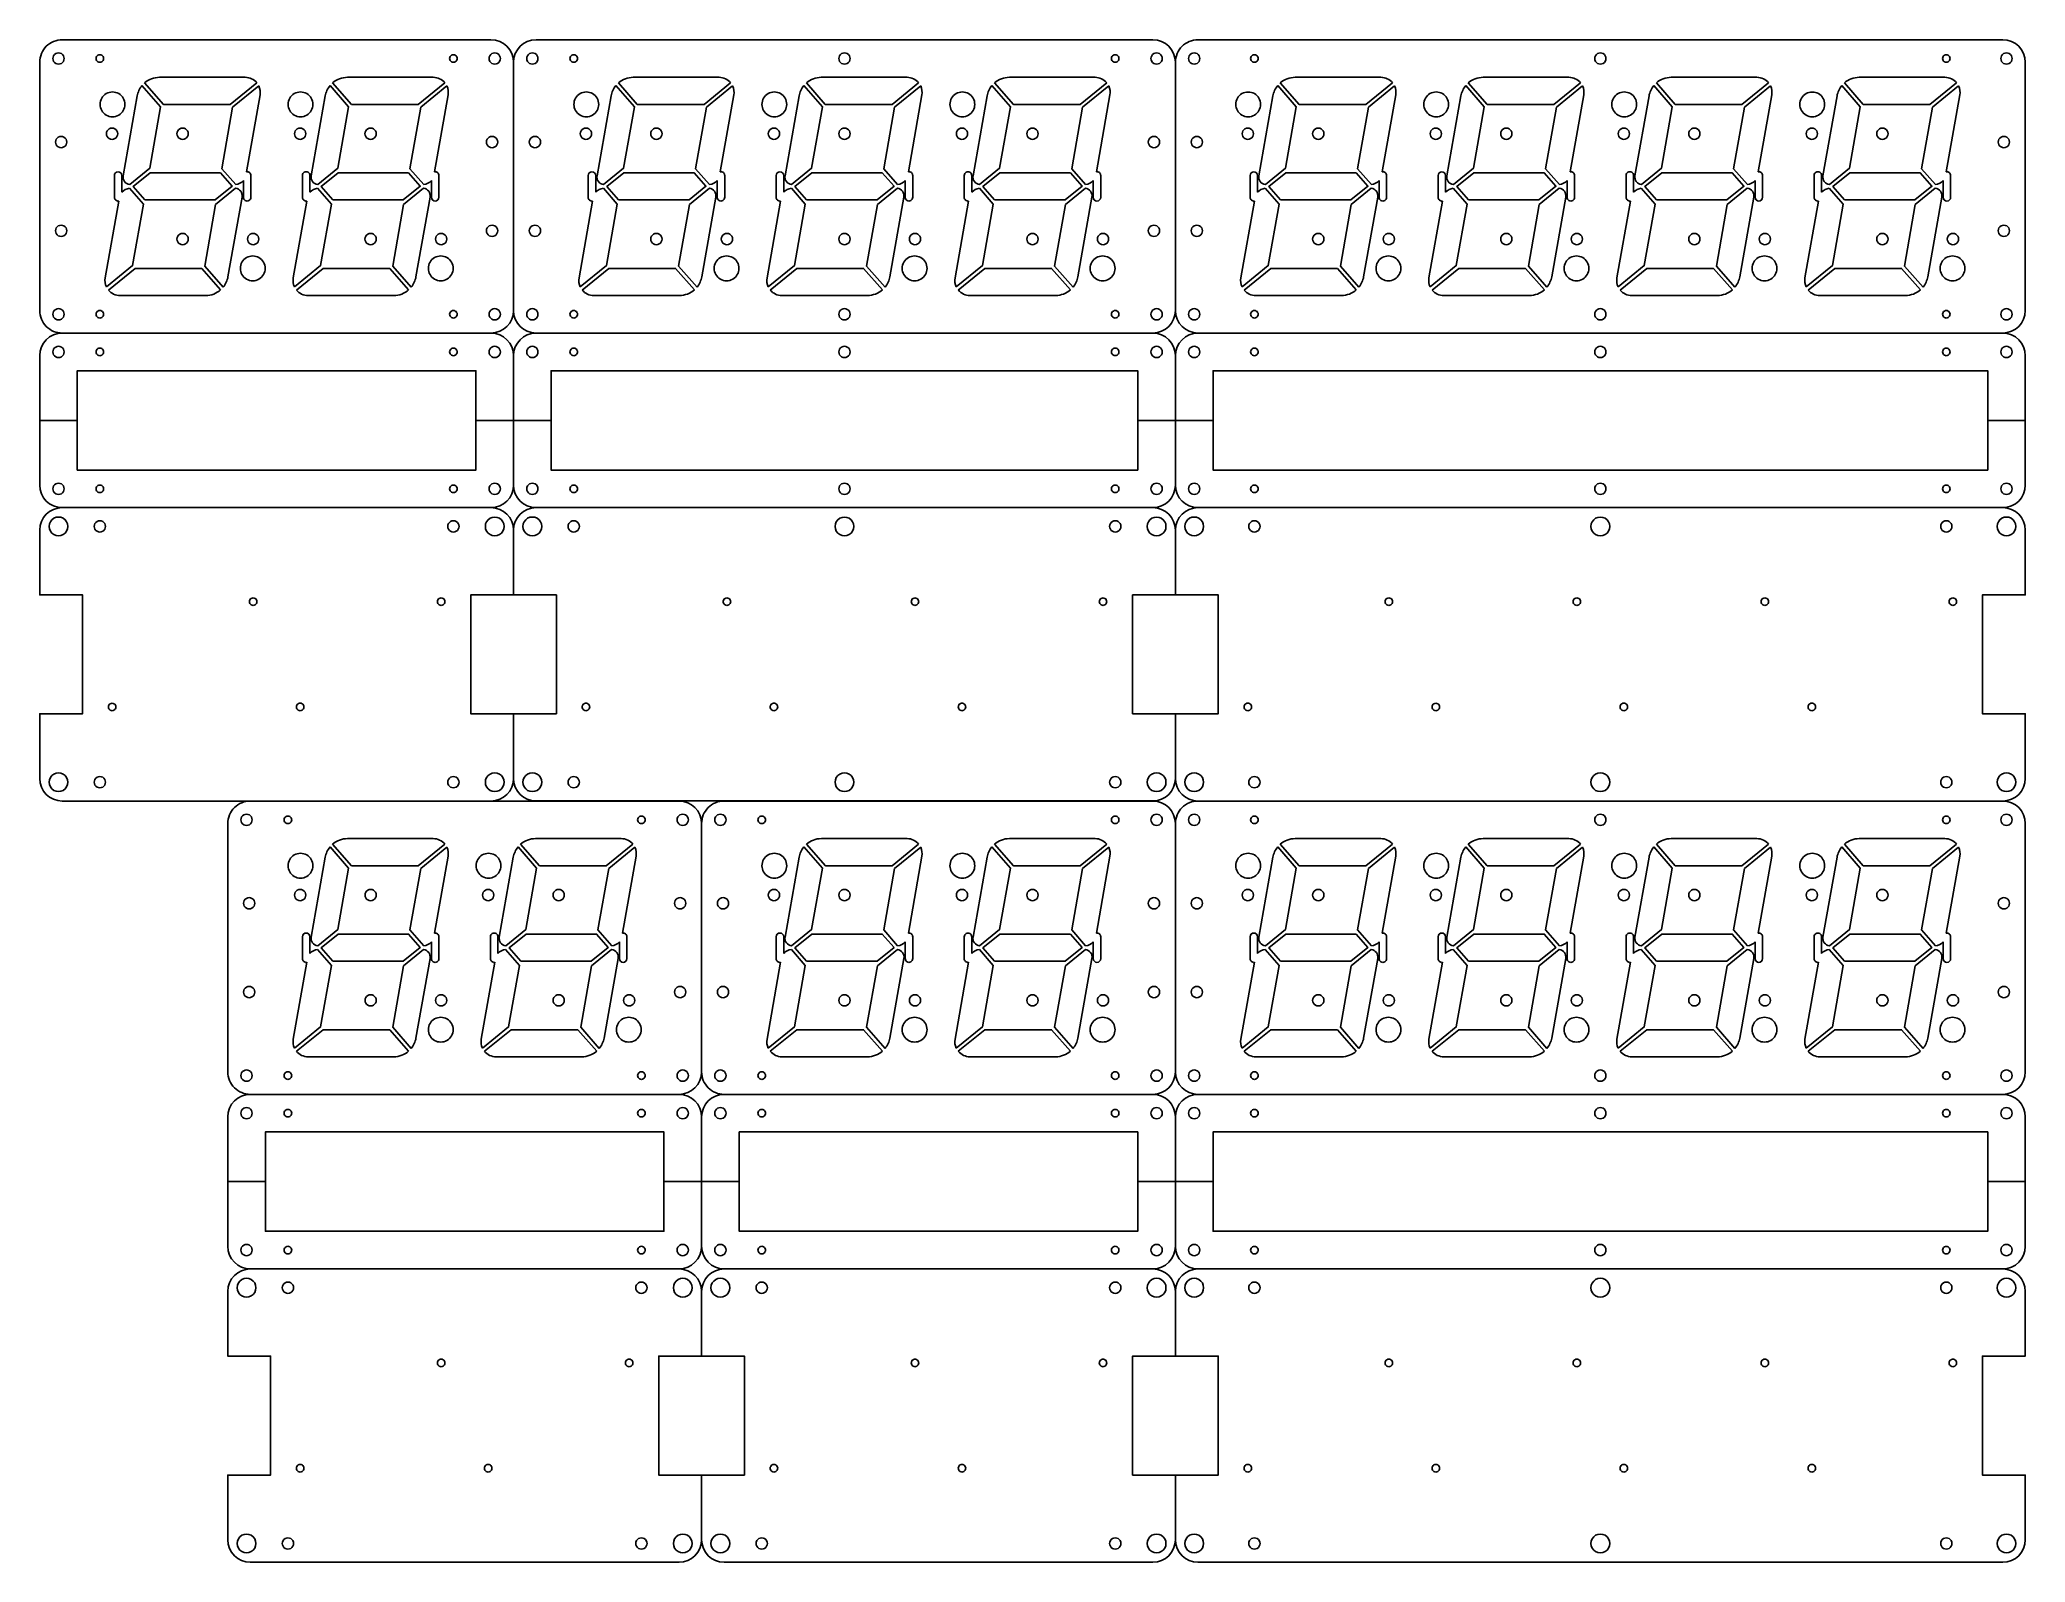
# Model space of a CAD drawing. Extents: x 0 to 528, y 0 to 405.
import ezdxf

# ---------------------------------------------------------------- set-up
doc = ezdxf.new("R2010")
doc.units = 0
doc.layers.add('Capa_1', color=7, linetype='CONTINUOUS')

msp = doc.modelspace()

# ---------------------------------------------------------------- linework, layer by layer
at = {"layer": 'Capa_1', "color": 7}
for points in [[(6.100785, 404.932044), (120.10059, 404.932044)], [(132.099751, 404.932441), (296.09947, 404.932441)], [(308.100691, 404.932114), (522.100324, 404.932114)], [(0.100795, 332.932168), (0.100795, 398.932045)], [(126.099763, 332.93257), (126.099763, 398.932453)], [(126.100562, 398.932045), (126.100562, 332.932168)], [(302.099442, 398.932453), (302.099442, 332.93257)], [(302.100703, 332.93224), (302.100703, 398.932123)], [(528.100296, 398.932123), (528.100296, 332.93224)], [(27.297524, 392.722233), (32.235225, 387.10109), (29.353497, 370.757992), (24.027999, 366.432115)], [(27.994202, 393.444359), (33.011992, 387.732067), (50.749797, 387.732067), (57.828756, 393.4823)], [(54.747168, 394.932055), (31.948819, 394.932055)], [(58.367974, 392.631957), (51.410243, 386.980202), (48.528515, 370.637104), (52.222272, 366.432115)], [(77.297435, 392.722233), (82.235136, 387.10109), (79.353408, 370.757992), (74.027911, 366.432115)], [(77.994114, 393.444359), (83.011904, 387.732067), (100.749706, 387.732067), (107.828655, 393.4823)], [(104.747085, 394.932055), (81.948731, 394.932055)], [(108.367875, 392.631957), (101.410155, 386.980202), (98.528427, 370.637104), (102.222184, 366.432115)], [(153.29649, 392.722633), (158.234193, 387.101506), (155.352463, 370.758411), (150.026965, 366.43251)], [(153.993168, 393.444772), (159.010958, 387.732473), (176.748763, 387.732473), (183.827722, 393.48271)], [(180.746134, 394.93246), (157.947785, 394.93246)], [(184.366942, 392.632375), (177.409209, 386.980613), (174.527481, 370.637517), (178.22124, 366.43251)], [(203.296401, 392.722633), (208.234102, 387.101506), (205.352374, 370.758411), (200.026877, 366.43251)], [(203.99308, 393.444772), (209.01087, 387.732473), (226.748672, 387.732473), (233.827634, 393.48271)], [(230.746045, 394.93246), (207.947697, 394.93246)], [(234.366851, 392.632375), (227.409121, 386.980613), (224.527393, 370.637517), (228.221149, 366.43251)], [(253.296313, 392.722633), (258.234011, 387.101506), (255.352281, 370.758411), (250.026788, 366.43251)], [(253.992986, 393.444772), (259.010774, 387.732473), (276.748594, 387.732473), (283.827535, 393.48271)], [(280.745965, 394.93246), (257.9476, 394.93246)], [(284.366755, 392.632375), (277.409019, 386.980613), (274.527315, 370.637517), (278.22105, 366.43251)], [(329.29743, 392.722303), (334.235133, 387.101176), (331.353405, 370.758083), (326.027905, 366.432183)], [(329.994108, 393.444445), (335.011898, 387.732146), (352.749703, 387.732146), (359.828662, 393.482383)], [(356.747074, 394.932131), (333.948725, 394.932131)], [(360.367882, 392.632048), (353.410149, 386.980283), (350.528421, 370.63719), (354.22218, 366.432183)], [(379.297341, 392.722303), (384.235042, 387.101176), (381.353314, 370.758083), (376.027817, 366.432183)], [(379.99402, 393.444445), (385.01181, 387.732146), (402.749614, 387.732146), (409.828574, 393.482383)], [(406.746985, 394.932131), (383.948637, 394.932131)], [(410.367791, 392.632048), (403.410061, 386.980283), (400.528333, 370.63719), (404.222089, 366.432183)], [(429.297253, 392.722303), (434.234954, 387.101176), (431.353226, 370.758083), (426.027728, 366.432183)], [(429.993931, 393.444445), (435.011722, 387.732146), (452.749523, 387.732146), (459.828472, 393.482383)], [(456.746902, 394.932131), (433.948548, 394.932131)], [(460.367692, 392.632048), (453.409972, 386.980283), (450.528244, 370.63719), (454.222001, 366.432183)], [(479.297167, 392.722303), (484.234865, 387.101176), (481.353135, 370.758083), (476.027637, 366.432183)], [(479.99384, 393.444445), (485.011628, 387.732146), (502.749448, 387.732146), (509.828389, 393.482383)], [(506.746819, 394.932131), (483.948455, 394.932131)], [(510.367609, 392.632048), (503.409873, 386.980283), (500.528143, 370.63719), (504.221905, 366.432183)], [(22.300223, 368.764731), (26.039983, 389.973957)], [(55.085963, 369.818432), (58.686391, 390.237455)], [(72.300135, 368.764731), (76.039894, 389.973957)], [(105.085883, 369.818432), (108.6863, 390.237455)], [(148.299189, 368.765128), (152.038948, 389.974357)], [(181.084929, 369.818842), (184.685357, 390.237874)], [(198.2991, 368.765128), (202.03886, 389.974357)], [(231.084841, 369.818842), (234.685269, 390.237874)], [(248.299012, 368.765128), (252.038772, 389.974357)], [(281.084763, 369.818842), (284.68518, 390.237874)], [(324.300131, 368.764798), (328.039891, 389.97403)], [(357.085872, 369.818515), (360.686297, 390.237547)], [(374.30004, 368.764798), (378.0398, 389.97403)], [(407.085781, 369.818515), (410.686209, 390.237547)], [(424.299952, 368.764798), (428.039712, 389.97403)], [(457.0857, 369.818515), (460.686118, 390.237547)], [(474.299858, 368.764798), (478.039631, 389.97403)], [(507.085617, 369.818515), (510.686034, 390.237547)], [(17.833482, 339.23223), (24.791212, 344.88401), (27.67294, 361.227082), (23.979184, 365.432098)], [(19.950761, 368.832093), (19.950761, 363.032119)], [(21.950757, 364.391335), (21.950757, 368.832093)], [(52.173459, 365.432098), (46.847959, 361.106194), (43.966231, 344.763096), (48.903932, 339.14198)], [(54.250699, 367.472852), (54.250699, 363.032119)], [(56.250697, 363.032119), (56.250697, 368.832093)], [(67.833394, 339.23223), (74.791124, 344.88401), (77.672852, 361.227082), (73.979095, 365.432098)], [(69.95067, 368.832093), (69.95067, 363.032119)], [(71.950668, 364.391335), (71.950668, 368.832093)], [(102.173368, 365.432098), (96.847871, 361.106194), (93.966143, 344.763096), (98.903843, 339.14198)], [(104.250621, 367.472852), (104.250621, 363.032119)], [(106.250603, 363.032119), (106.250603, 368.832093)], [(143.832448, 339.232645), (150.790178, 344.884411), (153.671906, 361.227503), (149.97815, 365.432511)], [(145.949727, 368.832507), (145.949727, 363.032517)], [(147.949722, 364.391748), (147.949722, 368.832507)], [(178.172425, 365.432511), (172.846925, 361.10661), (169.965197, 344.763517), (174.902898, 339.142391)], [(180.249665, 367.473273), (180.249665, 363.032517)], [(182.249663, 363.032517), (182.249663, 368.832507)], [(193.83236, 339.232645), (200.79009, 344.884411), (203.671818, 361.227503), (199.978061, 365.432511)], [(195.949639, 368.832507), (195.949639, 363.032517)], [(197.949634, 364.391748), (197.949634, 368.832507)], [(228.172334, 365.432511), (222.846836, 361.10661), (219.965108, 344.763517), (224.902809, 339.142391)], [(230.249577, 367.473273), (230.249577, 363.032517)], [(232.249574, 363.032517), (232.249574, 368.832507)], [(243.832271, 339.232645), (250.790001, 344.884411), (253.67173, 361.227503), (249.977973, 365.432511)], [(245.949548, 368.832507), (245.949548, 363.032517)], [(247.949546, 364.391748), (247.949546, 368.832507)], [(278.172235, 365.432511), (272.846738, 361.10661), (269.965007, 344.763517), (274.902732, 339.142391)], [(280.249475, 367.473273), (280.249475, 363.032517)], [(282.249483, 363.032517), (282.249483, 368.832507)], [(319.833388, 339.232318), (326.791118, 344.884081), (329.672849, 361.227174), (325.97909, 365.432184)], [(321.950667, 368.832177), (321.950667, 363.032187)], [(323.950662, 364.391421), (323.950662, 368.832177)], [(354.173365, 365.432184), (348.847865, 361.106283), (345.966137, 344.76319), (350.903838, 339.142064)], [(356.250605, 367.472946), (356.250605, 363.032187)], [(358.250603, 363.032187), (358.250603, 368.832177)], [(369.8333, 339.232318), (376.79103, 344.884081), (379.672758, 361.227174), (375.979001, 365.432184)], [(371.950579, 368.832177), (371.950579, 363.032187)], [(373.950574, 364.391421), (373.950574, 368.832177)], [(404.173277, 365.432184), (398.847776, 361.106283), (395.966048, 344.76319), (400.903749, 339.142064)], [(406.250517, 367.472946), (406.250517, 363.032187)], [(408.250514, 363.032187), (408.250514, 368.832177)], [(419.833211, 339.232318), (426.790941, 344.884081), (429.67267, 361.227174), (425.978913, 365.432184)], [(421.950488, 368.832177), (421.950488, 363.032187)], [(423.950486, 364.391421), (423.950486, 368.832177)], [(454.173185, 365.432184), (448.847688, 361.106283), (445.96596, 344.76319), (450.903661, 339.142064)], [(456.250439, 367.472946), (456.250439, 363.032187)], [(458.250421, 363.032187), (458.250421, 368.832177)], [(469.833118, 339.232318), (476.790853, 344.884081), (479.672584, 361.227174), (475.978822, 365.432184)], [(471.950389, 368.832177), (471.950389, 363.032187)], [(473.950397, 364.391421), (473.950397, 368.832177)], [(504.173089, 365.432184), (498.847592, 361.106283), (495.965861, 344.76319), (500.903559, 339.142064)], [(506.250329, 367.472946), (506.250329, 363.032187)], [(508.250338, 363.032187), (508.250338, 368.832177)], [(21.115492, 362.045781), (17.515067, 341.626731)], [(50.161473, 341.890255), (53.901233, 363.099482)], [(71.115404, 362.045781), (67.514976, 341.626731)], [(100.161385, 341.890255), (103.901134, 363.099482)], [(147.114458, 362.046178), (143.514033, 341.627147)], [(176.160439, 341.890663), (179.900199, 363.099896)], [(197.11437, 362.046178), (193.513942, 341.627147)], [(226.160351, 341.890663), (229.90011, 363.099896)], [(247.114281, 362.046178), (243.513854, 341.627147)], [(276.160267, 341.890663), (279.900014, 363.099896)], [(323.115398, 362.045851), (319.514973, 341.62682)], [(352.161379, 341.890336), (355.901139, 363.099566)], [(373.11531, 362.045851), (369.514885, 341.62682)], [(402.161291, 341.890336), (405.90105, 363.099566)], [(423.115221, 362.045851), (419.514794, 341.62682)], [(452.161202, 341.890336), (455.900951, 363.099566)], [(473.115136, 362.045851), (469.514719, 341.62682)], [(502.161122, 341.890336), (505.900868, 363.099566)], [(48.207253, 338.419854), (43.189463, 344.132145), (25.451661, 344.132145), (18.372699, 338.381913)], [(98.207165, 338.419854), (93.189375, 344.132145), (75.451573, 344.132145), (68.372611, 338.381913)], [(174.206222, 338.420249), (169.188432, 344.132551), (151.450627, 344.132551), (144.371665, 338.38231)], [(224.206131, 338.420249), (219.188341, 344.132551), (201.450539, 344.132551), (194.371577, 338.38231)], [(274.206032, 338.420249), (269.188244, 344.132551), (251.450451, 344.132551), (244.371488, 338.38231)], [(350.207162, 338.419922), (345.189372, 344.132221), (327.451567, 344.132221), (320.372605, 338.381983)], [(400.207071, 338.419922), (395.189281, 344.132221), (377.451479, 344.132221), (370.372517, 338.381983)], [(450.206983, 338.419922), (445.189192, 344.132221), (427.451391, 344.132221), (420.372428, 338.381983)], [(500.206886, 338.419922), (495.189099, 344.132221), (477.451305, 344.132221), (470.372337, 338.381983)], [(21.454291, 336.932158), (44.252637, 336.932158)], [(71.4542, 336.932158), (94.252548, 336.932158)], [(147.453257, 336.932563), (170.251602, 336.932563)], [(197.453168, 336.932563), (220.251514, 336.932563)], [(247.453077, 336.932563), (270.251418, 336.932563)], [(323.454196, 336.932236), (346.252542, 336.932236)], [(373.454108, 336.932236), (396.252454, 336.932236)], [(423.454017, 336.932236), (446.252366, 336.932236)], [(473.453934, 336.932236), (496.252272, 336.932236)], [(120.10059, 326.932169), (6.100785, 326.932169)], [(296.09947, 326.93258), (132.099751, 326.93258)], [(522.100324, 326.932253), (308.100691, 326.932253)], [(302.100183, 320.932764), (302.100183, 303.732773), (292.100189, 303.732773), (292.100189, 316.932766), (136.10026, 316.932766), (136.10026, 303.732773), (126.100286, 303.732773), (126.100286, 320.932764)], [(528.100506, 320.932004), (528.100506, 303.732013), (518.100511, 303.732013), (518.100511, 316.932006), (312.100633, 316.932006), (312.100633, 303.732013), (302.100631, 303.732013), (302.100631, 320.932004)], [(126.100286, 286.532781), (126.100286, 303.732773)], [(136.10026, 303.732773), (136.10026, 290.532779), (292.100189, 290.532779), (292.100189, 303.732773)], [(302.100183, 303.732773), (302.100183, 286.532781)], [(302.100631, 286.532021), (302.100631, 303.732013)], [(312.100633, 303.732013), (312.100633, 290.532019), (518.100511, 290.532019), (518.100511, 303.732013)], [(528.100506, 303.732013), (528.100506, 286.532021)], [(296.100186, 280.532785), (132.100265, 280.532785)], [(522.100509, 280.532025), (308.100611, 280.532025)], [(126.100336, 208.532635), (126.100336, 225.732603), (137.500312, 225.732603), (137.500312, 257.332547), (126.100336, 257.332547), (126.100336, 274.532518)], [(302.100015, 274.532518), (302.100015, 257.332547), (290.700036, 257.332547), (290.700036, 225.732603), (302.100015, 225.732603), (302.100015, 208.532635)], [(302.101273, 208.532305), (302.101273, 225.732276), (313.501249, 225.732276), (313.501249, 257.33222), (302.101273, 257.33222), (302.101273, 274.532188)], [(528.100866, 274.532188), (528.100866, 257.33222), (516.700888, 257.33222), (516.700888, 225.732276), (528.100866, 225.732276), (528.100866, 208.532305)], [(56.100759, 202.532149), (170.100564, 202.532149)], [(296.100027, 202.532644), (132.100308, 202.532644)], [(182.100394, 202.532149), (296.100199, 202.532149)], [(308.100691, 202.532219), (522.100324, 202.532219)], [(522.100879, 202.532317), (308.101245, 202.532317)], [(50.100769, 130.532273), (50.100769, 196.53215)], [(176.100403, 130.532273), (176.100403, 196.53215)], [(176.100536, 196.53215), (176.100536, 130.532273)], [(302.100171, 196.53215), (302.100171, 130.532273)], [(302.100703, 130.532345), (302.100703, 196.532228)], [(528.100296, 196.532228), (528.100296, 130.532345)], [(77.297498, 190.322337), (82.235199, 184.701195), (79.353471, 168.358097), (74.027973, 164.03222)], [(77.994176, 191.044463), (83.011966, 185.332172), (100.749771, 185.332172), (107.82873, 191.082405)], [(104.747142, 192.53216), (81.948793, 192.53216)], [(108.367948, 190.232062), (101.410217, 184.580307), (98.528489, 168.237209), (102.222246, 164.03222)], [(127.297409, 190.322337), (132.23511, 184.701195), (129.353382, 168.358097), (124.027885, 164.03222)], [(127.994088, 191.044463), (133.011878, 185.332172), (150.74968, 185.332172), (157.828629, 191.082405)], [(154.747059, 192.53216), (131.948705, 192.53216)], [(158.367849, 190.232062), (151.410129, 184.580307), (148.528401, 168.237209), (152.222158, 164.03222)], [(203.297133, 190.322337), (208.234833, 184.701195), (205.353105, 168.358097), (200.027608, 164.03222)], [(203.993811, 191.044463), (209.011601, 185.332172), (226.749406, 185.332172), (233.828365, 191.082405)], [(230.746776, 192.53216), (207.948428, 192.53216)], [(234.367582, 190.232062), (227.409852, 184.580307), (224.528124, 168.237209), (228.221881, 164.03222)], [(253.297044, 190.322337), (258.234745, 184.701195), (255.353017, 168.358097), (250.02752, 164.03222)], [(253.993723, 191.044463), (259.011513, 185.332172), (276.749315, 185.332172), (283.828263, 191.082405)], [(280.746693, 192.53216), (257.948339, 192.53216)], [(284.367483, 190.232062), (277.409764, 184.580307), (274.528036, 168.237209), (278.221792, 164.03222)], [(329.29743, 190.322408), (334.235133, 184.701281), (331.353405, 168.358188), (326.027905, 164.032288)], [(329.994108, 191.04455), (335.011898, 185.332251), (352.749703, 185.332251), (359.828662, 191.082488)], [(356.747074, 192.532235), (333.948725, 192.532235)], [(360.367882, 190.232153), (353.410149, 184.580388), (350.528421, 168.237295), (354.22218, 164.032288)], [(379.297341, 190.322408), (384.235042, 184.701281), (381.353314, 168.358188), (376.027817, 164.032288)], [(379.99402, 191.04455), (385.01181, 185.332251), (402.749614, 185.332251), (409.828574, 191.082488)], [(406.746985, 192.532235), (383.948637, 192.532235)], [(410.367791, 190.232153), (403.410061, 184.580388), (400.528333, 168.237295), (404.222089, 164.032288)], [(429.297253, 190.322408), (434.234954, 184.701281), (431.353226, 168.358188), (426.027728, 164.032288)], [(429.993931, 191.04455), (435.011722, 185.332251), (452.749523, 185.332251), (459.828472, 191.082488)], [(456.746902, 192.532235), (433.948548, 192.532235)], [(460.367692, 190.232153), (453.409972, 184.580388), (450.528244, 168.237295), (454.222001, 164.032288)], [(479.297167, 190.322408), (484.234865, 184.701281), (481.353135, 168.358188), (476.027637, 164.032288)], [(479.99384, 191.04455), (485.011628, 185.332251), (502.749448, 185.332251), (509.828389, 191.082488)], [(506.746819, 192.532235), (483.948455, 192.532235)], [(510.367609, 190.232153), (503.409873, 184.580388), (500.528143, 168.237295), (504.221905, 164.032288)], [(72.300197, 166.364835), (76.039957, 187.574062)], [(105.085937, 167.418537), (108.686365, 187.83756)], [(122.300109, 166.364835), (126.039868, 187.574062)], [(155.085857, 167.418537), (158.686274, 187.83756)], [(198.299832, 166.364835), (202.039591, 187.574062)], [(231.085572, 167.418537), (234.686, 187.83756)], [(248.299743, 166.364835), (252.039503, 187.574062)], [(281.085492, 167.418537), (284.685909, 187.83756)], [(324.300131, 166.364903), (328.039891, 187.574135)], [(357.085872, 167.41862), (360.686297, 187.837652)], [(374.30004, 166.364903), (378.0398, 187.574135)], [(407.085781, 167.41862), (410.686209, 187.837652)], [(424.299952, 166.364903), (428.039712, 187.574135)], [(457.0857, 167.41862), (460.686118, 187.837652)], [(474.299858, 166.364903), (478.039631, 187.574135)], [(507.085617, 167.41862), (510.686034, 187.837652)], [(69.950736, 166.432198), (69.950736, 160.632224)], [(71.950731, 161.991439), (71.950731, 166.432198)], [(104.250673, 165.072957), (104.250673, 160.632224)], [(106.250671, 160.632224), (106.250671, 166.432198)], [(119.950645, 166.432198), (119.950645, 160.632224)], [(121.950642, 161.991439), (121.950642, 166.432198)], [(154.250595, 165.072957), (154.250595, 160.632224)], [(156.250577, 160.632224), (156.250577, 166.432198)], [(195.95037, 166.432198), (195.95037, 160.632224)], [(197.950365, 161.991439), (197.950365, 166.432198)], [(230.250308, 165.072957), (230.250308, 160.632224)], [(232.250306, 160.632224), (232.250306, 166.432198)], [(245.950279, 166.432198), (245.950279, 160.632224)], [(247.950277, 161.991439), (247.950277, 166.432198)], [(280.25023, 165.072957), (280.25023, 160.632224)], [(282.250212, 160.632224), (282.250212, 166.432198)], [(321.950667, 166.432282), (321.950667, 160.632292)], [(323.950662, 161.991526), (323.950662, 166.432282)], [(356.250605, 165.073051), (356.250605, 160.632292)], [(358.250603, 160.632292), (358.250603, 166.432282)], [(371.950579, 166.432282), (371.950579, 160.632292)], [(373.950574, 161.991526), (373.950574, 166.432282)], [(406.250517, 165.073051), (406.250517, 160.632292)], [(408.250514, 160.632292), (408.250514, 166.432282)], [(421.950488, 166.432282), (421.950488, 160.632292)], [(423.950486, 161.991526), (423.950486, 166.432282)], [(456.250439, 165.073051), (456.250439, 160.632292)], [(458.250421, 160.632292), (458.250421, 166.432282)], [(471.950389, 166.432282), (471.950389, 160.632292)], [(473.950397, 161.991526), (473.950397, 166.432282)], [(506.250329, 165.073051), (506.250329, 160.632292)], [(508.250338, 160.632292), (508.250338, 166.432282)], [(71.115466, 159.645886), (67.515041, 139.226836)], [(67.833456, 136.832334), (74.791186, 142.484115), (77.672914, 158.827187), (73.979158, 163.032203)], [(102.173433, 163.032203), (96.847933, 158.706299), (93.966205, 142.363201), (98.903906, 136.742085)], [(100.161447, 139.49036), (103.901207, 160.699587)], [(121.115378, 159.645886), (117.51495, 139.226836)], [(117.833368, 136.832334), (124.791098, 142.484115), (127.672826, 158.827187), (123.979069, 163.032203)], [(152.173342, 163.032203), (146.847845, 158.706299), (143.966117, 142.363201), (148.903818, 136.742085)], [(150.161359, 139.49036), (153.901108, 160.699587)], [(197.115101, 159.645886), (193.514676, 139.226836)], [(193.833091, 136.832334), (200.790821, 142.484115), (203.672549, 158.827187), (199.978792, 163.032203)], [(228.173068, 163.032203), (222.847568, 158.706299), (219.96584, 142.363201), (224.903541, 136.742085)], [(226.161082, 139.49036), (229.900841, 160.699587)], [(247.115013, 159.645886), (243.514585, 139.226836)], [(243.833002, 136.832334), (250.790733, 142.484115), (253.672461, 158.827187), (249.978704, 163.032203)], [(278.172977, 163.032203), (272.847479, 158.706299), (269.965751, 142.363201), (274.903452, 136.742085)], [(276.160993, 139.49036), (279.900743, 160.699587)], [(323.115398, 159.645956), (319.514973, 139.226925)], [(319.833388, 136.832423), (326.791118, 142.484186), (329.672849, 158.827279), (325.97909, 163.032289)], [(354.173365, 163.032289), (348.847865, 158.706388), (345.966137, 142.363295), (350.903838, 136.742169)], [(352.161379, 139.490441), (355.901139, 160.699671)], [(373.11531, 159.645956), (369.514885, 139.226925)], [(369.8333, 136.832423), (376.79103, 142.484186), (379.672758, 158.827279), (375.979001, 163.032289)], [(404.173277, 163.032289), (398.847776, 158.706388), (395.966048, 142.363295), (400.903749, 136.742169)], [(402.161291, 139.490441), (405.90105, 160.699671)], [(423.115221, 159.645956), (419.514794, 139.226925)], [(419.833211, 136.832423), (426.790941, 142.484186), (429.67267, 158.827279), (425.978913, 163.032289)], [(454.173185, 163.032289), (448.847688, 158.706388), (445.96596, 142.363295), (450.903661, 136.742169)], [(452.161202, 139.490441), (455.900951, 160.699671)], [(473.115136, 159.645956), (469.514719, 139.226925)], [(469.833118, 136.832423), (476.790853, 142.484186), (479.672584, 158.827279), (475.978822, 163.032289)], [(504.173089, 163.032289), (498.847592, 158.706388), (495.965861, 142.363295), (500.903559, 136.742169)], [(502.161122, 139.490441), (505.900868, 160.699671)], [(98.207227, 136.019959), (93.189437, 141.73225), (75.451635, 141.73225), (68.372673, 135.982018)], [(148.207139, 136.019959), (143.189349, 141.73225), (125.451547, 141.73225), (118.372585, 135.982018)], [(224.206862, 136.019959), (219.189072, 141.73225), (201.45127, 141.73225), (194.372308, 135.982018)], [(274.206774, 136.019959), (269.188984, 141.73225), (251.451182, 141.73225), (244.37222, 135.982018)], [(350.207162, 136.020027), (345.189372, 141.732326), (327.451567, 141.732326), (320.372605, 135.982088)], [(400.207071, 136.020027), (395.189281, 141.732326), (377.451479, 141.732326), (370.372517, 135.982088)], [(450.206983, 136.020027), (445.189192, 141.732326), (427.451391, 141.732326), (420.372428, 135.982088)], [(500.206886, 136.020027), (495.189099, 141.732326), (477.451305, 141.732326), (470.372337, 135.982088)], [(71.454265, 134.532263), (94.252611, 134.532263)], [(121.454174, 134.532263), (144.252522, 134.532263)], [(197.453899, 134.532263), (220.252245, 134.532263)], [(247.453808, 134.532263), (270.252157, 134.532263)], [(323.454196, 134.532341), (346.252542, 134.532341)], [(373.454108, 134.532341), (396.252454, 134.532341)], [(423.454017, 134.532341), (446.252366, 134.532341)], [(473.453934, 134.532341), (496.252272, 134.532341)], [(170.100564, 124.532274), (56.100759, 124.532274)], [(296.100199, 124.532274), (182.100394, 124.532274)], [(522.100324, 124.532357), (308.100691, 124.532357)], [(528.100506, 118.532109), (528.100506, 101.332117), (518.100511, 101.332117), (518.100511, 114.532111), (312.100633, 114.532111), (312.100633, 101.332117), (302.100631, 101.332117), (302.100631, 118.532109)], [(302.100631, 84.132126), (302.100631, 101.332117)], [(312.100633, 101.332117), (312.100633, 88.132124), (518.100511, 88.132124), (518.100511, 101.332117)], [(528.100506, 101.332117), (528.100506, 84.132126)], [(522.100509, 78.132129), (308.100611, 78.132129)], [(302.101273, 6.13241), (302.101273, 23.332381), (313.501249, 23.332381), (313.501249, 54.932324), (302.101273, 54.932324), (302.101273, 72.132293)], [(528.100866, 72.132293), (528.100866, 54.932324), (516.700888, 54.932324), (516.700888, 23.332381), (528.100866, 23.332381), (528.100866, 6.13241)], [(522.100879, 0.132422), (308.101245, 0.132422)]]:
    msp.add_lwpolyline(points, dxfattribs=at)
for points in [[(6.600783, 399.932036)], [(17.100765, 399.932036)], [(111.100592, 399.932036)], [(122.600581, 399.932036)], [(132.599752, 399.932449)], [(143.099731, 399.932449)], [(215.599602, 399.932449)], [(287.099472, 399.932449)], [(298.599461, 399.932449)], [(308.600692, 399.932122)], [(324.100662, 399.932122)], [(416.600498, 399.932122)], [(508.100346, 399.932122)], [(524.600315, 399.932122)], [(27.994202, 393.444359)], [(77.994114, 393.444359)], [(153.993168, 393.444772)], [(203.99308, 393.444772)], [(253.992986, 393.444772)], [(329.994108, 393.444445)], [(379.99402, 393.444445)], [(429.993931, 393.444445)], [(479.99384, 393.444445)], [(22.750755, 387.732067)], [(72.750666, 387.732067)], [(148.74972, 387.732473)], [(198.749632, 387.732473)], [(248.749544, 387.732473)], [(324.750663, 387.732146)], [(374.750572, 387.732146)], [(424.750484, 387.732146)], [(474.75039, 387.732146)], [(7.300782, 377.732079)], [(20.850759, 379.932085)], [(39.600725, 379.932085)], [(70.85067, 379.932085)], [(89.600636, 379.932085)], [(121.900574, 377.732079)], [(133.299748, 377.732489)], [(146.849724, 379.932485)], [(165.599691, 379.932485)], [(196.849636, 379.932485)], [(215.599602, 379.932485)], [(246.849548, 379.932485)], [(265.599522, 379.932485)], [(297.899454, 377.732489)], [(309.300688, 377.732162)], [(322.850664, 379.932158)], [(341.600633, 379.932158)], [(372.850576, 379.932158)], [(391.600542, 379.932158)], [(422.850488, 379.932158)], [(441.600454, 379.932158)], [(472.850394, 379.932158)], [(491.600376, 379.932158)], [(523.900308, 377.732162)], [(21.950757, 364.391335)], [(28.033297, 362.332113), (46.771098, 362.332113), (51.277364, 365.992537), (48.168161, 369.5321), (29.430358, 369.5321), (24.924091, 365.871649)], [(54.250699, 367.472852)], [(71.950668, 364.391335)], [(78.033206, 362.332113), (96.771009, 362.332113), (101.277276, 365.992537), (98.168073, 369.5321), (79.43027, 369.5321), (74.924003, 365.871649)], [(104.250621, 367.472852)], [(147.949722, 364.391748)], [(154.032263, 362.332518), (172.770064, 362.332518), (177.27633, 365.992958), (174.167127, 369.532506), (155.429327, 369.532506), (150.923057, 365.872065)], [(180.249665, 367.473273)], [(197.949634, 364.391748)], [(204.032172, 362.332518), (222.769975, 362.332518), (227.276242, 365.992958), (224.167039, 369.532506), (205.429235, 369.532506), (200.922969, 365.872065)], [(230.249577, 367.473273)], [(247.949546, 364.391748)], [(254.032091, 362.332518), (272.769876, 362.332518), (277.276146, 365.992958), (274.166953, 369.532506), (255.429142, 369.532506), (250.92288, 365.872065)], [(280.249475, 367.473273)], [(323.950662, 364.391421)], [(330.033203, 362.332191), (348.771004, 362.332191), (353.27727, 365.992629), (350.168067, 369.532176), (331.430266, 369.532176), (326.923997, 365.871735)], [(356.250605, 367.472946)], [(373.950574, 364.391421)], [(380.033114, 362.332191), (398.770915, 362.332191), (403.277182, 365.992629), (400.167979, 369.532176), (381.430175, 369.532176), (376.923909, 365.871735)], [(406.250517, 367.472946)], [(423.950486, 364.391421)], [(430.033023, 362.332191), (448.770827, 362.332191), (453.277094, 365.992629), (450.16789, 369.532176), (431.430087, 369.532176), (426.92382, 365.871735)], [(456.250439, 367.472946)], [(473.950397, 364.391421)], [(480.032946, 362.332191), (498.77073, 362.332191), (503.277, 365.992629), (500.167807, 369.532176), (481.429996, 369.532176), (476.923727, 365.871735)], [(506.250329, 367.472946)], [(7.300782, 354.132134)], [(121.900574, 354.132134)], [(133.299748, 354.132531)], [(297.899454, 354.132531)], [(309.300688, 354.132204)], [(523.900308, 354.132204)], [(39.600725, 351.932128)], [(58.350694, 351.932128)], [(89.600636, 351.932128)], [(108.350597, 351.932128)], [(165.599691, 351.932536)], [(184.34966, 351.932536)], [(215.599602, 351.932536)], [(234.349569, 351.932536)], [(265.599522, 351.932536)], [(284.349477, 351.932536)], [(341.600633, 351.932208)], [(360.3506, 351.932208)], [(391.600542, 351.932208)], [(410.350511, 351.932208)], [(441.600454, 351.932208)], [(460.350415, 351.932208)], [(491.600376, 351.932208)], [(510.350332, 351.932208)], [(60.050689, 344.132145)], [(110.050595, 344.132145)], [(186.049655, 344.132551)], [(236.049566, 344.132551)], [(286.049475, 344.132551)], [(362.050595, 344.132221)], [(412.050506, 344.132221)], [(462.050413, 344.132221)], [(512.05033, 344.132221)], [(48.207253, 338.419854)], [(50.161473, 341.890255)], [(98.207165, 338.419854)], [(100.161385, 341.890255)], [(174.206222, 338.420249)], [(176.160439, 341.890663)], [(224.206131, 338.420249)], [(226.160351, 341.890663)], [(274.206032, 338.420249)], [(276.160267, 341.890663)], [(350.207162, 338.419922)], [(352.161379, 341.890336)], [(400.207071, 338.419922)], [(402.161291, 341.890336)], [(450.206983, 338.419922)], [(452.161202, 341.890336)], [(500.206886, 338.419922)], [(502.161122, 341.890336)], [(6.600783, 331.93215)], [(17.100765, 331.93215)], [(111.100592, 331.93215)], [(122.600581, 331.93215)], [(132.599752, 331.932571)], [(143.099731, 331.932571)], [(215.599602, 331.932571)], [(287.099472, 331.932571)], [(298.599461, 331.932571)], [(308.600692, 331.932244)], [(324.100662, 331.932244)], [(416.600498, 331.932244)], [(508.100346, 331.932244)], [(524.600315, 331.932244)], [(132.600274, 321.932763)], [(143.100258, 321.932763)], [(215.600228, 321.932763)], [(287.100191, 321.932763)], [(298.600185, 321.932763)], [(308.60062, 321.932003)], [(324.100618, 321.932003)], [(416.600564, 321.932003)], [(508.100517, 321.932003)], [(524.600508, 321.932003)], [(132.600274, 285.532782)], [(143.100258, 285.532782)], [(215.600228, 285.532782)], [(287.100191, 285.532782)], [(298.600185, 285.532782)], [(308.60062, 285.532022)], [(324.100618, 285.532022)], [(416.600564, 285.532022)], [(508.100517, 285.532022)], [(524.600508, 285.532022)], [(133.600307, 275.532514)], [(143.600296, 275.532514)], [(216.600169, 275.532514)], [(287.60004, 275.532514)], [(299.600022, 275.532514)], [(309.601245, 275.532187)], [(324.601241, 275.532187)], [(417.601064, 275.532187)], [(508.600903, 275.532187)], [(525.600871, 275.532187)], [(183.850226, 255.53255)], [(233.850138, 255.53255)], [(283.850049, 255.53255)], [(359.851166, 255.532223)], [(409.851078, 255.532223)], [(459.850989, 255.532223)], [(509.850901, 255.532223)], [(146.350291, 227.5326)], [(196.350203, 227.5326)], [(246.350114, 227.5326)], [(322.351228, 227.532273)], [(372.351145, 227.532273)], [(422.351054, 227.532273)], [(472.350966, 227.532273)], [(133.600307, 207.532636)], [(143.600296, 207.532636)], [(216.600169, 207.532636)], [(287.60004, 207.532636)], [(299.600022, 207.532636)], [(309.601245, 207.532309)], [(324.601241, 207.532309)], [(417.601064, 207.532309)], [(508.600903, 207.532309)], [(525.600871, 207.532309)], [(56.600757, 197.532141)], [(67.100739, 197.532141)], [(161.100566, 197.532141)], [(172.600555, 197.532141)], [(182.600392, 197.532141)], [(193.100374, 197.532141)], [(287.100201, 197.532141)], [(298.600189, 197.532141)], [(308.600692, 197.532227)], [(324.100662, 197.532227)], [(416.600498, 197.532227)], [(508.100346, 197.532227)], [(524.600315, 197.532227)], [(77.994176, 191.044463)], [(127.994088, 191.044463)], [(203.993811, 191.044463)], [(253.993723, 191.044463)], [(329.994108, 191.04455)], [(379.99402, 191.04455)], [(429.993931, 191.04455)], [(479.99384, 191.04455)], [(72.750729, 185.332172)], [(122.75064, 185.332172)], [(198.750363, 185.332172)], [(248.750275, 185.332172)], [(324.750663, 185.332251)], [(374.750572, 185.332251)], [(424.750484, 185.332251)], [(474.75039, 185.332251)], [(57.300756, 175.332184)], [(70.850733, 177.53219)], [(89.600699, 177.53219)], [(120.850644, 177.53219)], [(139.60061, 177.53219)], [(171.900548, 175.332184)], [(183.300391, 175.332184)], [(196.850367, 177.53219)], [(215.600334, 177.53219)], [(246.850279, 177.53219)], [(265.600245, 177.53219)], [(297.900182, 175.332184)], [(309.300688, 175.332267)], [(322.850664, 177.532263)], [(341.600633, 177.532263)], [(372.850576, 177.532263)], [(391.600542, 177.532263)], [(422.850488, 177.532263)], [(441.600454, 177.532263)], [(472.850394, 177.532263)], [(491.600376, 177.532263)], [(523.900308, 175.332267)], [(78.033271, 159.932218), (96.771072, 159.932218), (101.277339, 163.592642), (98.168135, 167.132205), (79.430332, 167.132205), (74.924065, 163.471754)], [(104.250673, 165.072957)], [(128.03318, 159.932218), (146.770983, 159.932218), (151.27725, 163.592642), (148.168047, 167.132205), (129.430244, 167.132205), (124.923977, 163.471754)], [(154.250595, 165.072957)], [(204.032906, 159.932218), (222.770706, 159.932218), (227.276973, 163.592642), (224.16777, 167.132205), (205.429967, 167.132205), (200.9237, 163.471754)], [(230.250308, 165.072957)], [(254.032815, 159.932218), (272.770618, 159.932218), (277.276885, 163.592642), (274.167682, 167.132205), (255.429878, 167.132205), (250.923612, 163.471754)], [(280.25023, 165.072957)], [(330.033203, 159.932296), (348.771004, 159.932296), (353.27727, 163.592733), (350.168067, 167.132281), (331.430266, 167.132281), (326.923997, 163.47184)], [(356.250605, 165.073051)], [(380.033114, 159.932296), (398.770915, 159.932296), (403.277182, 163.592733), (400.167979, 167.132281), (381.430175, 167.132281), (376.923909, 163.47184)], [(406.250517, 165.073051)], [(430.033023, 159.932296), (448.770827, 159.932296), (453.277094, 163.592733), (450.16789, 167.132281), (431.430087, 167.132281), (426.92382, 163.47184)], [(456.250439, 165.073051)], [(480.032946, 159.932296), (498.77073, 159.932296), (503.277, 163.592733), (500.167807, 167.132281), (481.429996, 167.132281), (476.923727, 163.47184)], [(506.250329, 165.073051)], [(71.950731, 161.991439)], [(121.950642, 161.991439)], [(197.950365, 161.991439)], [(247.950277, 161.991439)], [(323.950662, 161.991526)], [(373.950574, 161.991526)], [(423.950486, 161.991526)], [(473.950397, 161.991526)], [(57.300756, 151.732239)], [(89.600699, 149.532232)], [(108.350668, 149.532232)], [(139.60061, 149.532232)], [(158.350571, 149.532232)], [(171.900548, 151.732239)], [(183.300391, 151.732239)], [(215.600334, 149.532232)], [(234.350302, 149.532232)], [(265.600245, 149.532232)], [(284.350206, 149.532232)], [(297.900182, 151.732239)], [(309.300688, 151.732309)], [(341.600633, 149.532313)], [(360.3506, 149.532313)], [(391.600542, 149.532313)], [(410.350511, 149.532313)], [(441.600454, 149.532313)], [(460.350415, 149.532313)], [(491.600376, 149.532313)], [(510.350332, 149.532313)], [(523.900308, 151.732309)], [(100.161447, 139.49036)], [(110.050663, 141.73225)], [(150.161359, 139.49036)], [(160.050569, 141.73225)], [(226.161082, 139.49036)], [(236.050298, 141.73225)], [(276.160993, 139.49036)], [(286.050204, 141.73225)], [(352.161379, 139.490441)], [(362.050595, 141.732326)], [(402.161291, 139.490441)], [(412.050506, 141.732326)], [(452.161202, 139.490441)], [(462.050413, 141.732326)], [(502.161122, 139.490441)], [(512.05033, 141.732326)], [(98.207227, 136.019959)], [(148.207139, 136.019959)], [(224.206862, 136.019959)], [(274.206774, 136.019959)], [(350.207162, 136.020027)], [(400.207071, 136.020027)], [(450.206983, 136.020027)], [(500.206886, 136.020027)], [(56.600757, 129.532255)], [(67.100739, 129.532255)], [(161.100566, 129.532255)], [(172.600555, 129.532255)], [(182.600392, 129.532255)], [(193.100374, 129.532255)], [(287.100201, 129.532255)], [(298.600189, 129.532255)], [(308.600692, 129.532349)], [(324.100662, 129.532349)], [(416.600498, 129.532349)], [(508.100346, 129.532349)], [(524.600315, 129.532349)], [(308.60062, 119.532108)], [(324.100618, 119.532108)], [(416.600564, 119.532108)], [(508.100517, 119.532108)], [(524.600508, 119.532108)], [(308.60062, 83.132127)], [(324.100618, 83.132127)], [(416.600564, 83.132127)], [(508.100517, 83.132127)], [(524.600508, 83.132127)], [(309.601245, 73.132292)], [(324.601241, 73.132292)], [(417.601064, 73.132292)], [(508.600903, 73.132292)], [(525.600871, 73.132292)], [(359.851166, 53.132328)], [(409.851078, 53.132328)], [(459.850989, 53.132328)], [(509.850901, 53.132328)], [(322.351228, 25.132378)], [(372.351145, 25.132378)], [(422.351054, 25.132378)], [(472.350966, 25.132378)], [(309.601245, 5.132414)], [(324.601241, 5.132414)], [(417.601064, 5.132414)], [(508.600903, 5.132414)], [(525.600871, 5.132414)]]:
    msp.add_lwpolyline(points, close=True, dxfattribs=at)
at = {"layer": 'Capa_1', "color": 1}
for points in [[(126.100605, 320.932544), (126.100605, 303.732543), (116.10063, 303.732543), (116.10063, 316.932546), (10.100673, 316.932546), (10.100673, 303.732543), (0.100677, 303.732543), (0.100677, 320.932544)], [(0.100677, 286.532561), (0.100677, 303.732563)], [(10.100673, 303.732563), (10.100673, 290.532559), (116.10063, 290.532559), (116.10063, 303.732563)], [(126.100605, 303.732563), (126.100605, 286.532561)], [(120.100618, 280.532555), (6.100675, 280.532555)], [(176.100579, 118.532649), (176.100579, 101.332647), (166.100604, 101.332647), (166.100604, 114.532651), (60.100647, 114.532651), (60.100647, 101.332647), (50.100651, 101.332647), (50.100651, 118.532649)], [(302.100213, 118.532649), (302.100213, 101.332647), (292.100238, 101.332647), (292.100238, 114.532651), (186.100281, 114.532651), (186.100281, 101.332647), (176.100286, 101.332647), (176.100286, 118.532649)], [(50.100651, 84.132666), (50.100651, 101.332667)], [(60.100647, 101.332667), (60.100647, 88.132664), (166.100604, 88.132664), (166.100604, 101.332667)], [(176.100286, 84.132666), (176.100286, 101.332667)], [(176.100579, 101.332667), (176.100579, 84.132666)], [(186.100281, 101.332667), (186.100281, 88.132664), (292.100238, 88.132664), (292.100238, 101.332667)], [(302.100213, 101.332667), (302.100213, 84.132666)], [(170.100592, 78.132659), (56.100649, 78.132659)], [(296.100226, 78.132659), (182.100283, 78.132659)]]:
    msp.add_lwpolyline(points, dxfattribs=at)
for points in [[(6.600673, 321.932533)], [(17.100668, 321.932533)], [(111.100612, 321.932533)], [(122.600616, 321.932533)], [(6.600673, 285.532542)], [(17.100668, 285.532542)], [(111.100612, 285.532542)], [(122.600616, 285.532542)], [(56.600648, 119.532638)], [(67.100642, 119.532638)], [(161.100586, 119.532638)], [(172.60059, 119.532638)], [(182.600282, 119.532638)], [(193.100277, 119.532638)], [(287.100221, 119.532638)], [(298.600225, 119.532638)], [(56.600648, 83.132647)], [(67.100642, 83.132647)], [(161.100586, 83.132647)], [(172.60059, 83.132647)], [(182.600282, 83.132647)], [(193.100277, 83.132647)], [(287.100221, 83.132647)], [(298.600225, 83.132647)]]:
    msp.add_lwpolyline(points, close=True, dxfattribs=at)
at = {"layer": 'Capa_1', "color": 5}
for points in [[(7.601344, 275.532101)], [(17.601333, 275.532101)], [(111.601166, 275.532101)], [(123.601144, 275.532101)], [(57.85126, 255.53215)], [(107.851172, 255.53215)], [(20.351328, 227.532192)], [(70.351237, 227.532192)], [(7.601344, 207.532215)], [(17.601333, 207.532215)], [(111.601166, 207.532215)], [(123.601144, 207.532215)], [(57.601318, 73.132206)], [(67.601307, 73.132206)], [(161.60114, 73.132206)], [(173.601118, 73.132206)], [(183.600953, 73.132206)], [(193.600942, 73.132206)], [(287.600774, 73.132206)], [(299.600753, 73.132206)], [(107.851234, 53.132255)], [(157.851146, 53.132255)], [(233.850869, 53.132255)], [(283.850781, 53.132255)], [(70.351302, 25.132297)], [(120.351211, 25.132297)], [(196.350937, 25.132297)], [(246.350846, 25.132297)], [(57.601318, 5.13232)], [(67.601307, 5.13232)], [(161.60114, 5.13232)], [(173.601118, 5.13232)], [(183.600953, 5.13232)], [(193.600942, 5.13232)], [(287.600774, 5.13232)], [(299.600753, 5.13232)]]:
    msp.add_lwpolyline(points, close=True, dxfattribs=at)
for points in [[(0.101373, 208.532232), (0.101373, 225.732208), (11.501349, 225.732208), (11.501349, 257.332133), (0.101373, 257.332133), (0.101373, 274.53211)], [(126.10114, 274.53211), (126.10114, 257.332133), (114.701159, 257.332133), (114.701159, 225.732208), (126.10114, 225.732208), (126.10114, 208.532232)], [(120.101149, 202.532234), (6.101345, 202.532234)], [(50.101347, 6.132337), (50.101347, 23.332313), (61.501323, 23.332313), (61.501323, 54.932238), (50.101347, 54.932238), (50.101347, 72.132215)], [(176.101114, 72.132215), (176.101114, 54.932238), (164.701133, 54.932238), (164.701133, 23.332313), (176.101114, 23.332313), (176.101114, 6.132337)], [(176.100981, 6.132337), (176.100981, 23.332313), (187.500957, 23.332313), (187.500957, 54.932238), (176.100981, 54.932238), (176.100981, 72.132215)], [(302.100749, 72.132215), (302.100749, 54.932238), (290.700767, 54.932238), (290.700767, 23.332313), (302.100749, 23.332313), (302.100749, 6.132337)], [(170.101123, 0.132339), (56.101319, 0.132339)], [(296.100758, 0.132339), (182.100953, 0.132339)]]:
    msp.add_lwpolyline(points, dxfattribs=at)
at = {"layer": 'Capa_1', "color": 7}
for points in [[(0.100795, 398.932045), (0.100792, 400.523343), (0.732931, 402.049466), (1.858148, 403.174685)], [(1.858148, 403.174685), (2.983365, 404.299903), (4.509487, 404.932044), (6.100785, 404.932044)], [(5.8511, 401.231981), (5.386839, 401.500172), (4.814734, 401.500172), (4.350473, 401.231981)], [(120.10059, 404.932044), (123.414289, 404.932034), (126.100567, 402.245745), (126.100562, 398.932045)], [(121.850581, 401.231074), (121.386479, 401.499023), (120.814683, 401.499023), (120.350581, 401.231074)], [(126.099763, 398.932453), (126.099764, 402.246155), (128.78605, 404.93244), (132.099751, 404.932441)], [(131.849753, 401.231486), (131.385652, 401.499435), (130.813855, 401.499435), (130.349754, 401.231486)], [(214.849919, 401.232394), (214.385658, 401.500586), (213.813553, 401.500586), (213.349292, 401.232394)], [(296.09947, 404.932441), (299.413165, 404.932432), (302.099441, 402.246148), (302.099442, 398.932453)], [(297.849461, 401.231487), (297.385359, 401.499436), (296.813563, 401.499436), (296.349461, 401.231487)], [(302.100703, 398.932123), (302.100703, 400.523419), (302.732842, 402.04954), (303.858058, 403.174757)], [(303.858058, 403.174757), (304.983274, 404.299973), (306.509395, 404.932114), (308.100691, 404.932114)], [(307.850693, 401.231159), (307.386592, 401.499108), (306.814795, 401.499108), (306.350694, 401.231159)], [(415.850815, 401.232067), (415.386554, 401.500259), (414.814448, 401.500259), (414.350187, 401.232067)], [(522.100324, 404.932114), (525.414021, 404.932104), (528.100297, 402.24582), (528.100296, 398.932123)], [(523.850315, 401.23116), (523.386214, 401.499109), (522.814417, 401.499109), (522.350316, 401.23116)], [(4.350473, 401.231981), (3.886212, 400.96379), (3.600399, 400.468193), (3.600789, 399.932036)], [(3.600789, 399.932036), (3.600399, 399.395879), (3.886212, 398.900282), (4.350473, 398.632091)], [(4.350473, 398.632091), (4.814734, 398.3639), (5.386839, 398.3639), (5.8511, 398.632091)], [(6.600783, 399.932036), (6.601173, 400.468193), (6.315361, 400.96379), (5.8511, 401.231981)], [(5.8511, 398.632091), (6.315361, 398.900282), (6.601173, 399.395879), (6.600783, 399.932036)], [(15.600404, 400.79911), (15.290819, 400.620197), (15.100319, 400.289601), (15.10077, 399.932036)], [(15.10077, 399.932036), (15.100319, 399.574471), (15.290819, 399.243875), (15.600404, 399.064962)], [(16.60113, 400.79911), (16.291545, 400.978023), (15.90999, 400.978023), (15.600404, 400.79911)], [(15.600404, 399.064962), (15.90999, 398.88605), (16.291545, 398.88605), (16.60113, 399.064962)], [(17.100765, 399.932036), (17.101215, 400.289601), (16.910715, 400.620197), (16.60113, 400.79911)], [(16.60113, 399.064962), (16.910715, 399.243875), (17.101215, 399.574471), (17.100765, 399.932036)], [(109.599491, 400.801267), (109.289527, 400.621778), (109.099232, 400.290215), (109.10061, 399.932036)], [(109.10061, 399.932036), (109.099232, 399.573857), (109.289527, 399.242294), (109.599491, 399.062805)], [(110.601711, 400.801267), (110.291747, 400.980756), (109.909456, 400.980756), (109.599491, 400.801267)], [(109.599491, 399.062805), (109.909456, 398.883316), (110.291747, 398.883316), (110.601711, 399.062805)], [(111.100592, 399.932036), (111.101971, 400.290215), (110.911676, 400.621778), (110.601711, 400.801267)], [(110.601711, 399.062805), (110.911676, 399.242294), (111.101971, 399.573857), (111.100592, 399.932036)], [(120.350581, 401.231074), (119.88648, 400.963125), (119.600581, 400.467934), (119.600581, 399.932036)], [(119.600581, 399.932036), (119.600581, 399.396138), (119.88648, 398.900947), (120.350581, 398.632998)], [(120.350581, 398.632998), (120.814683, 398.365049), (121.386479, 398.365049), (121.850581, 398.632998)], [(122.600581, 399.932036), (122.600581, 400.467934), (122.314682, 400.963125), (121.850581, 401.231074)], [(121.850581, 398.632998), (122.314682, 398.900947), (122.600581, 399.396138), (122.600581, 399.932036)], [(130.349754, 401.231486), (129.885653, 400.963537), (129.599755, 400.468347), (129.599755, 399.932449)], [(129.599755, 399.932449), (129.599755, 399.396552), (129.885653, 398.901362), (130.349754, 398.633413)], [(130.349754, 398.633413), (130.813855, 398.365464), (131.385652, 398.365464), (131.849753, 398.633413)], [(132.599752, 399.932449), (132.599752, 400.468347), (132.313854, 400.963537), (131.849753, 401.231486)], [(131.849753, 398.633413), (132.313854, 398.901362), (132.599752, 399.396552), (132.599752, 399.932449)], [(141.59937, 400.799523), (141.289785, 400.620611), (141.099285, 400.290014), (141.099736, 399.932449)], [(141.099736, 399.932449), (141.099285, 399.574885), (141.289785, 399.244288), (141.59937, 399.065376)], [(142.600096, 400.799523), (142.290511, 400.978436), (141.908956, 400.978436), (141.59937, 400.799523)], [(141.59937, 399.065376), (141.908956, 398.886463), (142.290511, 398.886463), (142.600096, 399.065376)], [(143.099731, 399.932449), (143.100181, 400.290014), (142.909681, 400.620611), (142.600096, 400.799523)], [(142.600096, 399.065376), (142.909681, 399.244288), (143.100181, 399.574885), (143.099731, 399.932449)], [(213.349292, 401.232394), (212.885031, 400.964203), (212.599218, 400.468607), (212.599608, 399.932449)], [(212.599608, 399.932449), (212.599218, 399.396292), (212.885031, 398.900696), (213.349292, 398.632504)], [(213.349292, 398.632504), (213.813553, 398.364313), (214.385658, 398.364313), (214.849919, 398.632504)], [(215.599602, 399.932449), (215.599992, 400.468607), (215.31418, 400.964203), (214.849919, 401.232394)], [(214.849919, 398.632504), (215.31418, 398.900696), (215.599992, 399.396292), (215.599602, 399.932449)], [(285.598372, 400.80168), (285.288407, 400.622192), (285.098112, 400.290629), (285.099491, 399.932449)], [(285.099491, 399.932449), (285.098112, 399.57427), (285.288407, 399.242707), (285.598372, 399.063218)], [(286.600591, 400.80168), (286.290627, 400.981169), (285.908336, 400.981169), (285.598372, 400.80168)], [(285.598372, 399.063218), (285.908336, 398.88373), (286.290627, 398.88373), (286.600591, 399.063218)], [(287.099472, 399.932449), (287.100851, 400.290629), (286.910556, 400.622192), (286.600591, 400.80168)], [(286.600591, 399.063218), (286.910556, 399.242707), (287.100851, 399.57427), (287.099472, 399.932449)], [(296.349461, 401.231487), (295.88536, 400.963538), (295.599461, 400.468348), (295.599461, 399.932449)], [(295.599461, 399.932449), (295.599461, 399.396551), (295.88536, 398.901361), (296.349461, 398.633412)], [(296.349461, 398.633412), (296.813563, 398.365462), (297.385359, 398.365462), (297.849461, 398.633412)], [(298.599461, 399.932449), (298.599461, 400.468348), (298.313562, 400.963538), (297.849461, 401.231487)], [(297.849461, 398.633412), (298.313562, 398.901361), (298.599461, 399.396551), (298.599461, 399.932449)], [(306.350694, 401.231159), (305.886593, 400.96321), (305.600695, 400.46802), (305.600695, 399.932122)], [(305.600695, 399.932122), (305.600695, 399.396224), (305.886593, 398.901035), (306.350694, 398.633086)], [(306.350694, 398.633086), (306.814795, 398.365137), (307.386592, 398.365137), (307.850693, 398.633086)], [(308.600692, 399.932122), (308.600692, 400.46802), (308.314794, 400.96321), (307.850693, 401.231159)], [(307.850693, 398.633086), (308.314794, 398.901035), (308.600692, 399.396224), (308.600692, 399.932122)], [(322.600302, 400.799196), (322.290717, 400.620284), (322.100217, 400.289687), (322.100667, 399.932122)], [(322.100667, 399.932122), (322.100217, 399.574557), (322.290717, 399.243961), (322.600302, 399.065048)], [(323.601028, 400.799196), (323.291442, 400.978109), (322.909887, 400.978109), (322.600302, 400.799196)], [(322.600302, 399.065048), (322.909887, 398.886136), (323.291442, 398.886136), (323.601028, 399.065048)], [(324.100662, 399.932122), (324.101113, 400.289687), (323.910613, 400.620284), (323.601028, 400.799196)], [(323.601028, 399.065048), (323.910613, 399.243961), (324.101113, 399.574557), (324.100662, 399.932122)], [(414.350187, 401.232067), (413.885927, 400.963876), (413.600114, 400.468279), (413.600504, 399.932122)], [(413.600504, 399.932122), (413.600114, 399.395965), (413.885927, 398.900368), (414.350187, 398.632177)], [(414.350187, 398.632177), (414.814448, 398.363986), (415.386554, 398.363986), (415.850815, 398.632177)], [(416.600498, 399.932122), (416.600888, 400.468279), (416.315076, 400.963876), (415.850815, 401.232067)], [(415.850815, 398.632177), (416.315076, 398.900368), (416.600888, 399.395965), (416.600498, 399.932122)], [(506.600339, 400.798151), (506.290937, 400.619518), (506.100337, 400.289389), (506.100337, 399.932122)], [(506.100337, 399.932122), (506.100337, 399.574855), (506.290937, 399.244727), (506.600339, 399.066093)], [(507.600344, 400.798151), (507.290941, 400.976785), (506.909742, 400.976785), (506.600339, 400.798151)], [(506.600339, 399.066093), (506.909742, 398.887459), (507.290941, 398.887459), (507.600344, 399.066093)], [(508.100346, 399.932122), (508.100346, 400.289389), (507.909746, 400.619518), (507.600344, 400.798151)], [(507.600344, 399.066093), (507.909746, 399.244727), (508.100346, 399.574855), (508.100346, 399.932122)], [(522.350316, 401.23116), (521.886214, 400.963211), (521.600316, 400.468021), (521.600316, 399.932122)], [(521.600316, 399.932122), (521.600316, 399.396224), (521.886214, 398.901034), (522.350316, 398.633084)], [(522.350316, 398.633084), (522.814417, 398.365135), (523.386214, 398.365135), (523.850315, 398.633084)], [(524.600315, 399.932122), (524.600315, 400.468021), (524.314417, 400.963211), (523.850315, 401.23116)], [(523.850315, 398.633084), (524.314417, 398.901034), (524.600315, 399.396224), (524.600315, 399.932122)], [(21.101139, 390.591047), (20.079924, 391.180828), (18.821598, 391.180828), (17.800382, 390.591047)], [(26.039983, 389.973957), (26.217789, 390.982346), (26.650703, 391.928453), (27.297524, 392.722233)], [(31.948819, 394.932055), (30.493835, 394.932052), (29.088423, 394.403347), (27.994202, 393.444359)], [(57.828756, 393.4823), (57.068855, 394.400531), (55.939056, 394.932053), (54.747168, 394.932055)], [(58.686391, 390.237455), (58.829552, 391.049364), (58.71834, 391.885677), (58.367974, 392.631957)], [(71.101051, 390.591047), (70.079835, 391.180828), (68.821509, 391.180828), (67.800294, 390.591047)], [(76.039894, 389.973957), (76.2177, 390.982346), (76.650615, 391.928453), (77.297435, 392.722233)], [(81.948731, 394.932055), (80.493747, 394.932052), (79.088334, 394.403347), (77.994114, 393.444359)], [(107.828655, 393.4823), (107.068758, 394.400526), (105.938967, 394.932047), (104.747085, 394.932055)], [(108.6863, 390.237455), (108.829459, 391.049365), (108.718244, 391.885677), (108.367875, 392.631957)], [(147.100105, 390.591453), (146.07889, 391.181234), (144.820564, 391.181234), (143.799348, 390.591453)], [(152.038948, 389.974357), (152.216755, 390.982746), (152.649669, 391.928853), (153.29649, 392.722633)], [(157.947785, 394.93246), (156.492802, 394.93246), (155.08739, 394.403757), (153.993168, 393.444772)], [(183.827722, 393.48271), (183.06782, 394.40094), (181.938021, 394.93246), (180.746134, 394.93246)], [(184.685357, 390.237874), (184.828519, 391.049783), (184.717308, 391.886095), (184.366942, 392.632375)], [(197.100017, 390.591453), (196.078801, 391.181234), (194.820475, 391.181234), (193.79926, 390.591453)], [(202.03886, 389.974357), (202.216666, 390.982746), (202.649581, 391.928853), (203.296401, 392.722633)], [(207.947697, 394.93246), (206.492714, 394.93246), (205.087302, 394.403757), (203.99308, 393.444772)], [(233.827634, 393.48271), (233.067732, 394.40094), (231.937933, 394.93246), (230.746045, 394.93246)], [(234.685269, 390.237874), (234.82843, 391.049783), (234.717218, 391.886095), (234.366851, 392.632375)], [(247.099928, 390.591453), (246.078713, 391.181234), (244.820387, 391.181234), (243.799171, 390.591453)], [(252.038772, 389.974357), (252.216578, 390.982746), (252.649492, 391.928853), (253.296313, 392.722633)], [(257.9476, 394.93246), (256.492619, 394.932459), (255.087207, 394.403757), (253.992986, 393.444772)], [(283.827535, 393.48271), (283.067637, 394.400935), (281.937846, 394.932454), (280.745965, 394.93246)], [(284.68518, 390.237874), (284.828339, 391.049784), (284.717124, 391.886096), (284.366755, 392.632375)], [(323.100666, 390.590025), (322.079643, 391.179513), (320.821692, 391.179513), (319.80067, 390.590025)], [(328.039891, 389.97403), (328.217697, 390.982418), (328.650611, 391.928524), (329.29743, 392.722303)], [(333.948725, 394.932131), (332.493743, 394.932131), (331.08833, 394.403429), (329.994108, 393.444445)], [(359.828662, 393.482383), (359.06876, 394.400612), (357.938961, 394.93213), (356.747074, 394.932131)], [(360.686297, 390.237547), (360.829459, 391.049455), (360.718248, 391.885768), (360.367882, 392.632048)], [(373.100957, 390.591126), (372.079741, 391.180906), (370.821415, 391.180906), (369.8002, 390.591126)], [(378.0398, 389.97403), (378.217607, 390.982418), (378.650521, 391.928524), (379.297341, 392.722303)], [(383.948637, 394.932131), (382.493654, 394.932131), (381.088242, 394.403429), (379.99402, 393.444445)], [(409.828574, 393.482383), (409.068671, 394.400612), (407.938872, 394.93213), (406.746985, 394.932131)], [(410.686209, 390.237547), (410.82937, 391.049456), (410.718158, 391.885768), (410.367791, 392.632048)], [(423.100868, 390.591126), (422.079653, 391.180906), (420.821327, 391.180906), (419.800111, 390.591126)], [(428.039712, 389.97403), (428.217518, 390.982418), (428.650433, 391.928524), (429.297253, 392.722303)], [(433.948548, 394.932131), (432.493566, 394.932131), (431.088154, 394.403429), (429.993931, 393.444445)], [(459.828472, 393.482383), (459.068574, 394.400607), (457.938783, 394.932125), (456.746902, 394.932131)], [(460.686118, 390.237547), (460.829276, 391.049457), (460.718062, 391.885769), (460.367692, 392.632048)], [(473.100392, 390.590026), (472.079369, 391.179514), (470.821418, 391.179514), (469.800395, 390.590026)], [(478.039631, 389.97403), (478.217436, 390.982417), (478.650349, 391.928523), (479.297167, 392.722303)], [(483.948455, 394.932131), (482.493473, 394.93213), (481.088062, 394.403429), (479.99384, 393.444445)], [(509.828389, 393.482383), (509.068491, 394.400607), (507.9387, 394.932125), (506.746819, 394.932131)], [(510.686034, 390.237547), (510.829193, 391.049457), (510.717979, 391.885769), (510.367609, 392.632048)], [(17.800382, 390.591047), (16.779167, 390.001267), (16.150295, 388.911356), (16.150767, 387.732067)], [(16.150767, 387.732067), (16.150295, 386.552778), (16.779167, 385.462868), (17.800382, 384.873087)], [(22.750755, 387.732067), (22.751227, 388.911356), (22.122355, 390.001267), (21.101139, 390.591047)], [(21.101139, 384.873087), (22.122355, 385.462868), (22.751227, 386.552778), (22.750755, 387.732067)], [(67.800294, 390.591047), (66.779078, 390.001267), (66.150206, 388.911356), (66.150678, 387.732067)], [(66.150678, 387.732067), (66.150206, 386.552778), (66.779078, 385.462868), (67.800294, 384.873087)], [(72.750666, 387.732067), (72.751138, 388.911356), (72.122266, 390.001267), (71.101051, 390.591047)], [(71.101051, 384.873087), (72.122266, 385.462868), (72.751138, 386.552778), (72.750666, 387.732067)], [(143.799348, 390.591453), (142.778132, 390.001672), (142.14926, 388.911762), (142.149733, 387.732473)], [(142.149733, 387.732473), (142.14926, 386.553184), (142.778132, 385.463274), (143.799348, 384.873493)], [(148.74972, 387.732473), (148.750193, 388.911762), (148.121321, 390.001672), (147.100105, 390.591453)], [(147.100105, 384.873493), (148.121321, 385.463274), (148.750193, 386.553184), (148.74972, 387.732473)], [(193.79926, 390.591453), (192.778044, 390.001672), (192.149172, 388.911762), (192.149644, 387.732473)], [(192.149644, 387.732473), (192.149172, 386.553184), (192.778044, 385.463274), (193.79926, 384.873493)], [(198.749632, 387.732473), (198.750104, 388.911762), (198.121232, 390.001672), (197.100017, 390.591453)], [(197.100017, 384.873493), (198.121232, 385.463274), (198.750104, 386.553184), (198.749632, 387.732473)], [(243.799171, 390.591453), (242.777956, 390.001672), (242.149084, 388.911762), (242.149556, 387.732473)], [(242.149556, 387.732473), (242.149084, 386.553184), (242.777956, 385.463274), (243.799171, 384.873493)], [(248.749544, 387.732473), (248.750016, 388.911762), (248.121144, 390.001672), (247.099928, 390.591453)], [(247.099928, 384.873493), (248.121144, 385.463274), (248.750016, 386.553184), (248.749544, 387.732473)], [(319.80067, 390.590025), (318.779648, 390.000538), (318.150673, 388.91112), (318.150673, 387.732146)], [(318.150673, 387.732146), (318.150673, 386.553171), (318.779648, 385.463753), (319.80067, 384.874266)], [(324.750663, 387.732146), (324.750663, 388.91112), (324.121688, 390.000538), (323.100666, 390.590025)], [(323.100666, 384.874266), (324.121688, 385.463753), (324.750663, 386.553171), (324.750663, 387.732146)], [(369.8002, 390.591126), (368.778984, 390.001345), (368.150112, 388.911435), (368.150584, 387.732146)], [(368.150584, 387.732146), (368.150112, 386.552857), (368.778984, 385.462947), (369.8002, 384.873166)], [(374.750572, 387.732146), (374.751044, 388.911435), (374.122172, 390.001345), (373.100957, 390.591126)], [(373.100957, 384.873166), (374.122172, 385.462947), (374.751044, 386.552857), (374.750572, 387.732146)], [(419.800111, 390.591126), (418.778896, 390.001345), (418.150024, 388.911435), (418.150496, 387.732146)], [(418.150496, 387.732146), (418.150024, 386.552857), (418.778896, 385.462947), (419.800111, 384.873166)], [(424.750484, 387.732146), (424.750956, 388.911435), (424.122084, 390.001345), (423.100868, 390.591126)], [(423.100868, 384.873166), (424.122084, 385.462947), (424.750956, 386.552857), (424.750484, 387.732146)], [(469.800395, 390.590026), (468.779373, 390.000539), (468.150397, 388.911121), (468.150397, 387.732146)], [(468.150397, 387.732146), (468.150397, 386.55317), (468.779373, 385.463752), (469.800395, 384.874265)], [(474.75039, 387.732146), (474.75039, 388.911121), (474.121414, 390.000539), (473.100392, 390.590026)], [(473.100392, 384.874265), (474.121414, 385.463752), (474.75039, 386.55317), (474.75039, 387.732146)], [(17.800382, 384.873087), (18.821598, 384.283307), (20.079924, 384.283307), (21.101139, 384.873087)], [(18.600506, 381.231863), (18.136274, 380.963717), (17.850446, 380.468195), (17.850765, 379.932085)], [(20.101017, 381.231863), (19.636786, 381.50001), (19.064737, 381.50001), (18.600506, 381.231863)], [(20.850759, 379.932085), (20.851077, 380.468195), (20.565249, 380.963717), (20.101017, 381.231863)], [(37.350414, 381.23203), (36.886153, 380.963839), (36.600341, 380.468242), (36.600731, 379.932085)], [(38.851041, 381.23203), (38.386781, 381.500222), (37.814675, 381.500222), (37.350414, 381.23203)], [(39.600725, 379.932085), (39.601115, 380.468242), (39.315302, 380.963839), (38.851041, 381.23203)], [(67.800294, 384.873087), (68.821509, 384.283307), (70.079835, 384.283307), (71.101051, 384.873087)], [(68.600417, 381.231863), (68.136186, 380.963717), (67.850358, 380.468195), (67.850676, 379.932085)], [(70.100929, 381.231863), (69.636698, 381.50001), (69.064649, 381.50001), (68.600417, 381.231863)], [(70.85067, 379.932085), (70.850989, 380.468195), (70.56516, 380.963717), (70.100929, 381.231863)], [(87.350326, 381.23203), (86.886065, 380.963839), (86.600252, 380.468242), (86.600642, 379.932085)], [(88.850953, 381.23203), (88.386692, 381.500222), (87.814587, 381.500222), (87.350326, 381.23203)], [(89.600636, 379.932085), (89.601026, 380.468242), (89.315214, 380.963839), (88.850953, 381.23203)], [(143.799348, 384.873493), (144.820564, 384.283712), (146.07889, 384.283712), (147.100105, 384.873493)], [(144.599472, 381.232263), (144.13524, 380.964117), (143.849412, 380.468595), (143.849731, 379.932485)], [(146.099983, 381.232263), (145.635752, 381.50041), (145.063703, 381.50041), (144.599472, 381.232263)], [(146.849724, 379.932485), (146.850043, 380.468595), (146.564215, 380.964117), (146.099983, 381.232263)], [(163.34938, 381.23243), (162.885119, 380.964239), (162.599307, 380.468642), (162.599697, 379.932485)], [(164.850007, 381.23243), (164.385746, 381.500622), (163.813641, 381.500622), (163.34938, 381.23243)], [(165.599691, 379.932485), (165.600081, 380.468642), (165.314268, 380.964239), (164.850007, 381.23243)], [(193.79926, 384.873493), (194.820475, 384.283712), (196.078801, 384.283712), (197.100017, 384.873493)], [(194.599383, 381.232263), (194.135152, 380.964117), (193.849324, 380.468595), (193.849642, 379.932485)], [(196.099895, 381.232263), (195.635663, 381.50041), (195.063615, 381.50041), (194.599383, 381.232263)], [(196.849636, 379.932485), (196.849955, 380.468595), (196.564126, 380.964117), (196.099895, 381.232263)], [(213.349292, 381.23243), (212.885031, 380.964239), (212.599218, 380.468642), (212.599608, 379.932485)], [(214.849919, 381.23243), (214.385658, 381.500622), (213.813553, 381.500622), (213.349292, 381.23243)], [(215.599602, 379.932485), (215.599992, 380.468642), (215.31418, 380.964239), (214.849919, 381.23243)], [(243.799171, 384.873493), (244.820387, 384.283712), (246.078713, 384.283712), (247.099928, 384.873493)], [(244.599295, 381.232263), (244.135064, 380.964117), (243.849235, 380.468595), (243.849554, 379.932485)], [(246.099807, 381.232263), (245.635575, 381.50041), (245.063526, 381.50041), (244.599295, 381.232263)], [(246.849548, 379.932485), (246.849866, 380.468595), (246.564038, 380.964117), (246.099807, 381.232263)], [(263.349522, 381.231523), (262.885421, 380.963574), (262.599523, 380.468384), (262.599523, 379.932485)], [(264.849522, 381.231523), (264.385421, 381.499472), (263.813624, 381.499472), (263.349522, 381.231523)], [(265.599522, 379.932485), (265.599522, 380.468384), (265.313624, 380.963574), (264.849522, 381.231523)], [(319.80067, 384.874266), (320.821692, 384.284779), (322.079643, 384.284779), (323.100666, 384.874266)], [(320.600412, 381.231936), (320.13618, 380.96379), (319.850352, 380.468268), (319.850671, 379.932158)], [(322.100923, 381.231936), (321.636692, 381.500083), (321.064643, 381.500083), (320.600412, 381.231936)], [(322.850664, 379.932158), (322.850983, 380.468268), (322.565155, 380.96379), (322.100923, 381.231936)], [(339.350636, 381.231195), (338.886535, 380.963246), (338.600637, 380.468056), (338.600637, 379.932158)], [(340.850634, 381.231195), (340.386533, 381.499144), (339.814737, 381.499144), (339.350636, 381.231195)], [(341.600633, 379.932158), (341.600633, 380.468056), (341.314735, 380.963246), (340.850634, 381.231195)], [(369.8002, 384.873166), (370.821415, 384.283385), (372.079741, 384.283385), (373.100957, 384.873166)], [(370.600323, 381.231936), (370.136092, 380.96379), (369.850264, 380.468268), (369.850582, 379.932158)], [(372.100835, 381.231936), (371.636603, 381.500083), (371.064555, 381.500083), (370.600323, 381.231936)], [(372.850576, 379.932158), (372.850895, 380.468268), (372.565066, 380.96379), (372.100835, 381.231936)], [(389.350232, 381.232103), (388.885971, 380.963912), (388.600158, 380.468315), (388.600548, 379.932158)], [(390.850859, 381.232103), (390.386598, 381.500294), (389.814493, 381.500294), (389.350232, 381.232103)], [(391.600542, 379.932158), (391.600932, 380.468315), (391.31512, 380.963912), (390.850859, 381.232103)], [(419.800111, 384.873166), (420.821327, 384.283385), (422.079653, 384.283385), (423.100868, 384.873166)], [(420.600235, 381.231936), (420.136003, 380.96379), (419.850175, 380.468268), (419.850494, 379.932158)], [(422.100747, 381.231936), (421.636515, 381.500083), (421.064466, 381.500083), (420.600235, 381.231936)], [(422.850488, 379.932158), (422.850806, 380.468268), (422.564978, 380.96379), (422.100747, 381.231936)], [(439.350143, 381.232103), (438.885882, 380.963912), (438.60007, 380.468315), (438.60046, 379.932158)], [(440.850771, 381.232103), (440.38651, 381.500294), (439.814404, 381.500294), (439.350143, 381.232103)], [(441.600454, 379.932158), (441.600844, 380.468315), (441.315031, 380.963912), (440.850771, 381.232103)], [(469.800395, 384.874265), (470.821418, 384.284777), (472.079369, 384.284777), (473.100392, 384.874265)], [(470.600395, 381.231196), (470.136293, 380.963247), (469.850395, 380.468056), (469.850395, 379.932158)], [(472.100394, 381.231196), (471.636293, 381.499145), (471.064496, 381.499145), (470.600395, 381.231196)], [(472.850394, 379.932158), (472.850394, 380.468056), (472.564496, 380.963247), (472.100394, 381.231196)], [(489.350377, 381.231196), (488.886275, 380.963247), (488.600377, 380.468056), (488.600377, 379.932158)], [(490.850376, 381.231196), (490.386275, 381.499145), (489.814478, 381.499145), (489.350377, 381.231196)], [(491.600376, 379.932158), (491.600376, 380.468056), (491.314478, 380.963247), (490.850376, 381.231196)], [(5.050472, 379.032024), (4.586211, 378.763833), (4.300398, 378.268236), (4.300788, 377.732079)], [(4.300788, 377.732079), (4.300398, 377.195922), (4.586211, 376.700325), (5.050472, 376.432134)], [(6.551099, 379.032024), (6.086838, 379.300215), (5.514732, 379.300215), (5.050472, 379.032024)], [(5.050472, 376.432134), (5.514732, 376.163942), (6.086838, 376.163942), (6.551099, 376.432134)], [(7.300782, 377.732079), (7.301172, 378.268236), (7.01536, 378.763833), (6.551099, 379.032024)], [(6.551099, 376.432134), (7.01536, 376.700325), (7.301172, 377.195922), (7.300782, 377.732079)], [(17.850765, 379.932085), (17.850446, 379.395976), (18.136274, 378.900454), (18.600506, 378.632307)], [(18.600506, 378.632307), (19.064737, 378.36416), (19.636786, 378.36416), (20.101017, 378.632307)], [(20.101017, 378.632307), (20.565249, 378.900454), (20.851077, 379.395976), (20.850759, 379.932085)], [(36.600731, 379.932085), (36.600341, 379.395928), (36.886153, 378.900331), (37.350414, 378.63214)], [(37.350414, 378.63214), (37.814675, 378.363949), (38.386781, 378.363949), (38.851041, 378.63214)], [(38.851041, 378.63214), (39.315302, 378.900331), (39.601115, 379.395928), (39.600725, 379.932085)], [(67.850676, 379.932085), (67.850358, 379.395976), (68.136186, 378.900454), (68.600417, 378.632307)], [(68.600417, 378.632307), (69.064649, 378.36416), (69.636698, 378.36416), (70.100929, 378.632307)], [(70.100929, 378.632307), (70.56516, 378.900454), (70.850989, 379.395976), (70.85067, 379.932085)], [(86.600642, 379.932085), (86.600252, 379.395928), (86.886065, 378.900331), (87.350326, 378.63214)], [(87.350326, 378.63214), (87.814587, 378.363949), (88.386692, 378.363949), (88.850953, 378.63214)], [(88.850953, 378.63214), (89.315214, 378.900331), (89.601026, 379.395928), (89.600636, 379.932085)], [(119.650574, 379.031117), (119.186473, 378.763167), (118.900574, 378.267977), (118.900574, 377.732079)], [(118.900574, 377.732079), (118.900574, 377.19618), (119.186473, 376.70099), (119.650574, 376.433041)], [(121.150574, 379.031117), (120.686472, 379.299066), (120.114676, 379.299066), (119.650574, 379.031117)], [(119.650574, 376.433041), (120.114676, 376.165092), (120.686472, 376.165092), (121.150574, 376.433041)], [(121.900574, 377.732079), (121.900574, 378.267977), (121.614675, 378.763167), (121.150574, 379.031117)], [(121.150574, 376.433041), (121.614675, 376.70099), (121.900574, 377.19618), (121.900574, 377.732079)], [(131.049438, 379.032434), (130.585177, 378.764243), (130.299364, 378.268647), (130.299754, 377.732489)], [(130.299754, 377.732489), (130.299364, 377.196332), (130.585177, 376.700736), (131.049438, 376.432544)], [(132.550065, 379.032434), (132.085804, 379.300626), (131.513698, 379.300626), (131.049438, 379.032434)], [(131.049438, 376.432544), (131.513698, 376.164353), (132.085804, 376.164353), (132.550065, 376.432544)], [(133.299748, 377.732489), (133.300138, 378.268647), (133.014326, 378.764243), (132.550065, 379.032434)], [(132.550065, 376.432544), (133.014326, 376.700736), (133.300138, 377.196332), (133.299748, 377.732489)], [(143.849731, 379.932485), (143.849412, 379.396376), (144.13524, 378.900854), (144.599472, 378.632707)], [(144.599472, 378.632707), (145.063703, 378.36456), (145.635752, 378.36456), (146.099983, 378.632707)], [(146.099983, 378.632707), (146.564215, 378.900854), (146.850043, 379.396376), (146.849724, 379.932485)], [(162.599697, 379.932485), (162.599307, 379.396328), (162.885119, 378.900731), (163.34938, 378.63254)], [(163.34938, 378.63254), (163.813641, 378.364349), (164.385746, 378.364349), (164.850007, 378.63254)], [(164.850007, 378.63254), (165.314268, 378.900731), (165.600081, 379.396328), (165.599691, 379.932485)], [(193.849642, 379.932485), (193.849324, 379.396376), (194.135152, 378.900854), (194.599383, 378.632707)], [(194.599383, 378.632707), (195.063615, 378.36456), (195.635663, 378.36456), (196.099895, 378.632707)], [(196.099895, 378.632707), (196.564126, 378.900854), (196.849955, 379.396376), (196.849636, 379.932485)], [(212.599608, 379.932485), (212.599218, 379.396328), (212.885031, 378.900731), (213.349292, 378.63254)], [(213.349292, 378.63254), (213.813553, 378.364349), (214.385658, 378.364349), (214.849919, 378.63254)], [(214.849919, 378.63254), (215.31418, 378.900731), (215.599992, 379.396328), (215.599602, 379.932485)], [(243.849554, 379.932485), (243.849235, 379.396376), (244.135064, 378.900854), (244.599295, 378.632707)], [(244.599295, 378.632707), (245.063526, 378.36456), (245.635575, 378.36456), (246.099807, 378.632707)], [(246.099807, 378.632707), (246.564038, 378.900854), (246.849866, 379.396376), (246.849548, 379.932485)], [(262.599523, 379.932485), (262.599523, 379.396587), (262.885421, 378.901397), (263.349522, 378.633447)], [(263.349522, 378.633447), (263.813624, 378.365498), (264.385421, 378.365498), (264.849522, 378.633447)], [(264.849522, 378.633447), (265.313624, 378.901397), (265.599522, 379.396587), (265.599522, 379.932485)], [(295.649454, 379.031527), (295.185353, 378.763578), (294.899455, 378.268388), (294.899455, 377.732489)], [(294.899455, 377.732489), (294.899455, 377.196591), (295.185353, 376.701401), (295.649454, 376.433452)], [(297.149454, 379.031527), (296.685352, 379.299476), (296.113556, 379.299476), (295.649454, 379.031527)], [(295.649454, 376.433452), (296.113556, 376.165502), (296.685352, 376.165502), (297.149454, 376.433452)], [(297.899454, 377.732489), (297.899454, 378.268388), (297.613555, 378.763578), (297.149454, 379.031527)], [(297.149454, 376.433452), (297.613555, 376.701401), (297.899454, 377.196591), (297.899454, 377.732489)], [(307.050378, 379.032107), (306.586117, 378.763916), (306.300304, 378.268319), (306.300694, 377.732162)], [(306.300694, 377.732162), (306.300304, 377.196005), (306.586117, 376.700408), (307.050378, 376.432217)], [(308.551005, 379.032107), (308.086744, 379.300299), (307.514638, 379.300299), (307.050378, 379.032107)], [(307.050378, 376.432217), (307.514638, 376.164026), (308.086744, 376.164026), (308.551005, 376.432217)], [(309.300688, 377.732162), (309.301078, 378.268319), (309.015266, 378.763916), (308.551005, 379.032107)], [(308.551005, 376.432217), (309.015266, 376.700408), (309.301078, 377.196005), (309.300688, 377.732162)], [(319.850671, 379.932158), (319.850352, 379.396049), (320.13618, 378.900527), (320.600412, 378.63238)], [(320.600412, 378.63238), (321.064643, 378.364233), (321.636692, 378.364233), (322.100923, 378.63238)], [(322.100923, 378.63238), (322.565155, 378.900527), (322.850983, 379.396049), (322.850664, 379.932158)], [(338.600637, 379.932158), (338.600637, 379.39626), (338.886535, 378.90107), (339.350636, 378.633121)], [(339.350636, 378.633121), (339.814737, 378.365173), (340.386533, 378.365173), (340.850634, 378.633121)], [(340.850634, 378.633121), (341.314735, 378.90107), (341.600633, 379.39626), (341.600633, 379.932158)], [(369.850582, 379.932158), (369.850264, 379.396049), (370.136092, 378.900527), (370.600323, 378.63238)], [(370.600323, 378.63238), (371.064555, 378.364233), (371.636603, 378.364233), (372.100835, 378.63238)], [(372.100835, 378.63238), (372.565066, 378.900527), (372.850895, 379.396049), (372.850576, 379.932158)], [(388.600548, 379.932158), (388.600158, 379.396001), (388.885971, 378.900404), (389.350232, 378.632213)], [(389.350232, 378.632213), (389.814493, 378.364022), (390.386598, 378.364022), (390.850859, 378.632213)], [(390.850859, 378.632213), (391.31512, 378.900404), (391.600932, 379.396001), (391.600542, 379.932158)], [(419.850494, 379.932158), (419.850175, 379.396049), (420.136003, 378.900527), (420.600235, 378.63238)], [(420.600235, 378.63238), (421.064466, 378.364233), (421.636515, 378.364233), (422.100747, 378.63238)], [(422.100747, 378.63238), (422.564978, 378.900527), (422.850806, 379.396049), (422.850488, 379.932158)], [(438.60046, 379.932158), (438.60007, 379.396001), (438.885882, 378.900404), (439.350143, 378.632213)], [(439.350143, 378.632213), (439.814404, 378.364022), (440.38651, 378.364022), (440.850771, 378.632213)], [(440.850771, 378.632213), (441.315031, 378.900404), (441.600844, 379.396001), (441.600454, 379.932158)], [(469.850395, 379.932158), (469.850395, 379.39626), (470.136293, 378.901069), (470.600395, 378.63312)], [(470.600395, 378.63312), (471.064496, 378.365171), (471.636293, 378.365171), (472.100394, 378.63312)], [(472.100394, 378.63312), (472.564496, 378.901069), (472.850394, 379.39626), (472.850394, 379.932158)], [(488.600377, 379.932158), (488.600377, 379.39626), (488.886275, 378.901069), (489.350377, 378.63312)], [(489.350377, 378.63312), (489.814478, 378.365171), (490.386275, 378.365171), (490.850376, 378.63312)], [(490.850376, 378.63312), (491.314478, 378.901069), (491.600376, 379.39626), (491.600376, 379.932158)], [(521.650309, 379.0312), (521.186207, 378.763251), (520.900309, 378.26806), (520.900309, 377.732162)], [(520.900309, 377.732162), (520.900309, 377.196264), (521.186207, 376.701073), (521.650309, 376.433124)], [(523.150308, 379.0312), (522.686207, 379.299149), (522.11441, 379.299149), (521.650309, 379.0312)], [(521.650309, 376.433124), (522.11441, 376.165175), (522.686207, 376.165175), (523.150308, 376.433124)], [(523.900308, 377.732162), (523.900308, 378.26806), (523.61441, 378.763251), (523.150308, 379.0312)], [(523.150308, 376.433124), (523.61441, 376.701073), (523.900308, 377.196264), (523.900308, 377.732162)], [(20.950759, 369.830832), (20.398967, 369.830832), (19.951457, 369.383885), (19.950761, 368.832093)], [(21.950757, 368.832093), (21.950061, 369.383885), (21.502551, 369.830832), (20.950759, 369.830832)], [(55.896943, 369.595224), (55.672574, 369.785228), (55.375958, 369.866866), (55.085963, 369.818432)], [(70.45067, 369.698118), (70.141269, 369.519485), (69.95067, 369.189359), (69.95067, 368.832093)], [(71.450669, 369.698118), (71.141268, 369.87675), (70.760071, 369.87675), (70.45067, 369.698118)], [(71.950668, 368.832093), (71.950668, 369.189359), (71.760069, 369.519485), (71.450669, 369.698118)], [(105.896854, 369.595218), (105.672488, 369.785221), (105.375876, 369.866862), (105.085883, 369.818432)], [(146.949725, 369.831245), (146.397933, 369.831245), (145.950423, 369.384298), (145.949727, 368.832507)], [(147.949722, 368.832507), (147.949027, 369.384298), (147.501517, 369.831245), (146.949725, 369.831245)], [(181.895908, 369.595635), (181.671539, 369.785639), (181.374924, 369.867276), (181.084929, 369.818842)], [(196.949637, 369.831245), (196.397845, 369.831245), (195.950334, 369.384298), (195.949639, 368.832507)], [(197.949634, 368.832507), (197.948939, 369.384298), (197.501428, 369.831245), (196.949637, 369.831245)], [(231.89582, 369.595635), (231.671451, 369.785639), (231.374835, 369.867276), (231.084841, 369.818842)], [(246.449547, 369.698531), (246.140147, 369.519898), (245.949548, 369.189772), (245.949548, 368.832507)], [(247.449546, 369.698531), (247.140146, 369.877164), (246.758948, 369.877164), (246.449547, 369.698531)], [(247.949546, 368.832507), (247.949546, 369.189772), (247.758947, 369.519898), (247.449546, 369.698531)], [(281.895733, 369.595629), (281.671367, 369.785632), (281.374756, 369.867272), (281.084763, 369.818842)], [(322.950665, 369.830915), (322.398873, 369.830915), (321.951363, 369.383968), (321.950667, 368.832177)], [(323.950662, 368.832177), (323.949967, 369.383968), (323.502457, 369.830915), (322.950665, 369.830915)], [(357.89685, 369.595306), (357.672481, 369.78531), (357.375867, 369.866949), (357.085872, 369.818515)], [(372.950577, 369.830915), (372.398785, 369.830915), (371.951274, 369.383968), (371.950579, 368.832177)], [(373.950574, 368.832177), (373.949879, 369.383968), (373.502368, 369.830915), (372.950577, 369.830915)], [(407.896761, 369.595307), (407.672391, 369.785311), (407.375776, 369.866949), (407.085781, 369.818515)], [(422.450487, 369.698201), (422.141087, 369.519569), (421.950488, 369.189442), (421.950488, 368.832177)], [(423.450486, 369.698201), (423.141086, 369.876834), (422.759888, 369.876834), (422.450487, 369.698201)], [(423.950486, 368.832177), (423.950486, 369.189442), (423.759887, 369.519569), (423.450486, 369.698201)], [(457.896671, 369.595301), (457.672305, 369.785305), (457.375693, 369.866945), (457.0857, 369.818515)], [(472.450391, 369.698206), (472.140989, 369.519572), (471.950389, 369.189444), (471.950389, 368.832177)], [(473.450395, 369.698206), (473.140993, 369.876839), (472.759793, 369.876839), (472.450391, 369.698206)], [(473.950397, 368.832177), (473.950397, 369.189444), (473.759798, 369.519572), (473.450395, 369.698206)], [(507.896588, 369.595301), (507.672222, 369.785305), (507.37561, 369.866945), (507.085617, 369.818515)], [(23.979184, 365.432098), (23.192428, 365.365621), (22.463597, 364.991666), (21.950757, 364.391335)], [(22.662695, 367.227022), (22.335966, 367.668129), (22.204902, 368.224138), (22.300223, 368.764731)], [(24.027999, 366.432115), (23.483095, 366.498491), (22.989424, 366.785916), (22.662695, 367.227022)], [(53.538762, 364.63719), (53.212033, 365.078296), (52.718363, 365.365721), (52.173459, 365.432098)], [(52.222272, 366.432115), (53.009023, 366.498585), (53.737854, 366.87253), (54.250699, 367.472852)], [(53.901233, 363.099482), (53.996553, 363.640075), (53.86549, 364.196083), (53.538762, 364.63719)], [(56.250697, 368.832093), (56.250697, 369.126105), (56.121312, 369.40522), (55.896943, 369.595224)], [(73.979095, 365.432098), (73.19234, 365.365621), (72.463509, 364.991666), (71.950668, 364.391335)], [(72.662607, 367.227022), (72.335878, 367.668129), (72.204814, 368.224138), (72.300135, 368.764731)], [(74.027911, 366.432115), (73.483006, 366.498491), (72.989336, 366.785916), (72.662607, 367.227022)], [(103.538665, 364.637187), (103.211939, 365.078293), (102.718271, 365.365719), (102.173368, 365.432098)], [(102.222184, 366.432115), (103.008939, 366.498582), (103.737774, 366.872528), (104.250621, 367.472852)], [(103.901134, 363.099482), (103.996454, 363.640074), (103.865392, 364.196081), (103.538665, 364.637187)], [(106.250603, 368.832093), (106.250603, 369.126103), (106.12122, 369.405215), (105.896854, 369.595218)], [(149.97815, 365.432511), (149.191394, 365.366035), (148.462563, 364.992079), (147.949722, 364.391748)], [(148.66166, 367.227418), (148.334931, 367.668525), (148.203867, 368.224535), (148.299189, 368.765128)], [(150.026965, 366.43251), (149.48206, 366.498886), (148.988389, 366.786311), (148.66166, 367.227418)], [(179.537727, 364.637603), (179.210999, 365.078709), (178.717329, 365.366134), (178.172425, 365.432511)], [(178.22124, 366.43251), (179.007995, 366.498987), (179.736825, 366.872942), (180.249665, 367.473273)], [(179.900199, 363.099896), (179.995519, 363.640488), (179.864456, 364.196497), (179.537727, 364.637603)], [(182.249663, 368.832507), (182.249663, 369.126518), (182.120277, 369.405632), (181.895908, 369.595635)], [(199.978061, 365.432511), (199.191306, 365.366035), (198.462474, 364.992079), (197.949634, 364.391748)], [(198.661571, 367.227418), (198.334842, 367.668525), (198.203779, 368.224535), (198.2991, 368.765128)], [(200.026877, 366.43251), (199.481972, 366.498886), (198.988301, 366.786311), (198.661571, 367.227418)], [(229.537638, 364.637604), (229.210909, 365.07871), (228.717238, 365.366135), (228.172334, 365.432511)], [(228.221149, 366.43251), (229.007905, 366.498986), (229.736736, 366.872941), (230.249577, 367.473273)], [(229.90011, 363.099896), (229.995431, 363.640488), (229.864367, 364.196497), (229.537638, 364.637604)], [(232.249574, 368.832507), (232.249574, 369.126518), (232.120189, 369.405632), (231.89582, 369.595635)], [(249.977973, 365.432511), (249.191217, 365.366035), (248.462386, 364.992079), (247.949546, 364.391748)], [(248.661483, 367.227418), (248.334754, 367.668525), (248.203691, 368.224535), (248.299012, 368.765128)], [(250.026788, 366.43251), (249.481883, 366.498886), (248.988212, 366.786311), (248.661483, 367.227418)], [(279.537541, 364.637605), (279.210811, 365.078711), (278.71714, 365.366136), (278.172235, 365.432511)], [(278.22105, 366.43251), (279.007805, 366.498987), (279.736635, 366.872942), (280.249475, 367.473273)], [(279.900014, 363.099896), (279.995335, 363.640489), (279.864271, 364.196498), (279.537541, 364.637605)], [(282.249483, 368.832507), (282.249483, 369.126515), (282.120099, 369.405627), (281.895733, 369.595629)], [(325.97909, 365.432184), (325.192334, 365.365707), (324.463503, 364.991752), (323.950662, 364.391421)], [(324.662603, 367.227091), (324.335874, 367.668197), (324.204811, 368.224206), (324.300131, 368.764798)], [(326.027905, 366.432183), (325.483001, 366.498559), (324.989331, 366.785984), (324.662603, 367.227091)], [(355.538669, 364.637275), (355.21194, 365.078382), (354.71827, 365.365807), (354.173365, 365.432184)], [(354.22218, 366.432183), (355.008935, 366.49866), (355.737765, 366.872615), (356.250605, 367.472946)], [(355.901139, 363.099566), (355.99646, 363.640159), (355.865397, 364.196168), (355.538669, 364.637275)], [(358.250603, 368.832177), (358.250603, 369.126188), (358.121218, 369.405302), (357.89685, 369.595306)], [(375.979001, 365.432184), (375.192246, 365.365707), (374.463414, 364.991752), (373.950574, 364.391421)], [(374.662513, 367.22709), (374.335783, 367.668196), (374.20472, 368.224205), (374.30004, 368.764798)], [(376.027817, 366.432183), (375.482912, 366.498559), (374.989242, 366.785983), (374.662513, 367.22709)], [(405.53858, 364.637275), (405.211852, 365.078382), (404.718181, 365.365807), (404.173277, 365.432184)], [(404.222089, 366.432183), (405.008845, 366.498659), (405.737676, 366.872614), (406.250517, 367.472946)], [(405.90105, 363.099566), (405.996372, 363.640159), (405.865309, 364.196168), (405.53858, 364.637275)], [(408.250514, 368.832177), (408.250515, 369.126189), (408.12113, 369.405303), (407.896761, 369.595307)], [(425.978913, 365.432184), (425.192157, 365.365707), (424.463326, 364.991752), (423.950486, 364.391421)], [(424.662424, 367.22709), (424.335695, 367.668196), (424.204631, 368.224205), (424.299952, 368.764798)], [(426.027728, 366.432183), (425.482824, 366.498559), (424.989153, 366.785983), (424.662424, 367.22709)], [(455.538484, 364.637272), (455.211757, 365.078379), (454.718089, 365.365805), (454.173185, 365.432184)], [(454.222001, 366.432183), (455.00876, 366.498656), (455.737596, 366.872612), (456.250439, 367.472946)], [(455.900951, 363.099566), (455.996273, 363.640157), (455.865211, 364.196166), (455.538484, 364.637272)], [(458.250421, 368.832177), (458.250421, 369.126186), (458.121037, 369.405298), (457.896671, 369.595301)], [(475.978822, 365.432184), (475.192067, 365.365707), (474.463237, 364.991752), (473.950397, 364.391421)], [(474.662331, 367.227089), (474.335602, 367.668195), (474.204538, 368.224205), (474.299858, 368.764798)], [(476.027637, 366.432183), (475.482732, 366.498558), (474.989061, 366.785982), (474.662331, 367.227089)], [(505.538396, 364.637277), (505.211667, 365.078384), (504.717995, 365.365809), (504.173089, 365.432184)], [(504.221905, 366.432183), (505.008659, 366.49866), (505.737489, 366.872615), (506.250329, 367.472946)], [(505.900868, 363.099566), (505.99619, 363.64016), (505.865126, 364.19617), (505.538396, 364.637277)], [(508.250338, 368.832177), (508.250338, 369.126186), (508.120954, 369.405298), (507.896588, 369.595301)], [(19.950761, 363.032119), (19.950761, 362.738108), (20.080146, 362.458994), (20.304514, 362.26899)], [(20.304514, 362.26899), (20.528883, 362.078986), (20.825498, 361.997348), (21.115492, 362.045781)], [(54.250699, 363.032119), (54.250699, 362.674854), (54.441298, 362.344728), (54.750698, 362.166095)], [(54.750698, 362.166095), (55.060099, 361.987462), (55.441297, 361.987462), (55.750697, 362.166095)], [(55.750697, 362.166095), (56.060098, 362.344728), (56.250697, 362.674854), (56.250697, 363.032119)], [(69.95067, 363.032119), (69.95067, 362.738108), (70.080055, 362.458993), (70.304424, 362.268989)], [(70.304424, 362.268989), (70.528793, 362.078985), (70.825409, 361.997347), (71.115404, 362.045781)], [(104.250621, 363.032119), (104.252741, 362.481342), (104.699831, 362.03597), (105.250612, 362.03597)], [(105.250612, 362.03597), (105.801393, 362.03597), (106.248483, 362.481342), (106.250603, 363.032119)], [(145.949727, 363.032517), (145.949727, 362.738505), (146.079112, 362.459391), (146.30348, 362.269388)], [(146.30348, 362.269388), (146.527849, 362.079384), (146.824464, 361.997745), (147.114458, 362.046178)], [(180.249665, 363.032517), (180.249665, 362.675252), (180.440264, 362.345125), (180.749664, 362.166492)], [(180.749664, 362.166492), (181.059065, 361.98786), (181.440263, 361.98786), (181.749663, 362.166492)], [(181.749663, 362.166492), (182.059064, 362.345125), (182.249663, 362.675252), (182.249663, 363.032517)], [(195.949639, 363.032517), (195.949638, 362.738505), (196.079023, 362.459391), (196.303392, 362.269388)], [(196.303392, 362.269388), (196.52776, 362.079384), (196.824375, 361.997745), (197.11437, 362.046178)], [(230.249577, 363.032517), (230.249577, 362.675252), (230.440175, 362.345125), (230.749576, 362.166492)], [(230.749576, 362.166492), (231.058977, 361.98786), (231.440174, 361.98786), (231.749575, 362.166492)], [(231.749575, 362.166492), (232.058976, 362.345125), (232.249574, 362.675252), (232.249574, 363.032517)], [(245.949548, 363.032517), (245.949547, 362.738505), (246.078933, 362.45939), (246.303302, 362.269386)], [(246.303302, 362.269386), (246.527671, 362.079382), (246.824286, 361.997744), (247.114281, 362.046178)], [(280.249475, 363.032517), (280.249475, 362.48023), (280.697192, 362.032513), (281.249479, 362.032513)], [(281.249479, 362.032513), (281.801766, 362.032513), (282.249483, 362.48023), (282.249483, 363.032517)], [(321.950667, 363.032187), (321.950668, 362.738176), (322.080053, 362.459063), (322.304421, 362.26906)], [(322.304421, 362.26906), (322.52879, 362.079056), (322.825404, 361.997418), (323.115398, 362.045851)], [(356.250605, 363.032187), (356.250605, 362.674922), (356.441204, 362.344795), (356.750604, 362.166163)], [(356.750604, 362.166163), (357.060005, 361.98753), (357.441203, 361.98753), (357.750603, 362.166163)], [(357.750603, 362.166163), (358.060004, 362.344795), (358.250603, 362.674922), (358.250603, 363.032187)], [(371.950579, 363.032187), (371.950579, 362.738176), (372.079964, 362.459063), (372.304333, 362.26906)], [(372.304333, 362.26906), (372.528701, 362.079056), (372.825316, 361.997418), (373.11531, 362.045851)], [(406.250517, 363.032187), (406.250517, 362.674922), (406.441115, 362.344795), (406.750516, 362.166163)], [(406.750516, 362.166163), (407.059917, 361.98753), (407.441114, 361.98753), (407.750515, 362.166163)], [(407.750515, 362.166163), (408.059916, 362.344795), (408.250514, 362.674922), (408.250514, 363.032187)], [(421.950488, 363.032187), (421.950488, 362.738176), (422.079874, 362.459062), (422.304243, 362.269058)], [(422.304243, 362.269058), (422.528612, 362.079055), (422.825227, 361.997417), (423.115221, 362.045851)], [(456.250439, 363.032187), (456.252559, 362.48141), (456.699649, 362.036038), (457.25043, 362.036038)], [(457.25043, 362.036038), (457.801211, 362.036038), (458.248301, 362.48141), (458.250421, 363.032187)], [(471.950389, 363.032187), (471.950388, 362.738173), (472.079776, 362.459056), (472.304148, 362.269053)], [(472.304148, 362.269053), (472.52852, 362.079049), (472.825139, 361.997413), (473.115136, 362.045851)], [(506.250329, 363.032187), (506.250329, 362.4799), (506.698046, 362.032183), (507.250333, 362.032183)], [(507.250333, 362.032183), (507.80262, 362.032183), (508.250337, 362.4799), (508.250338, 363.032187)], [(5.050472, 355.432079), (4.586211, 355.163888), (4.300398, 354.668291), (4.300788, 354.132134)], [(4.300788, 354.132134), (4.300398, 353.595977), (4.586211, 353.10038), (5.050472, 352.832189)], [(6.551099, 355.432079), (6.086838, 355.70027), (5.514732, 355.70027), (5.050472, 355.432079)], [(7.300782, 354.132134), (7.301172, 354.668291), (7.01536, 355.163888), (6.551099, 355.432079)], [(6.551099, 352.832189), (7.01536, 353.10038), (7.301172, 353.595977), (7.300782, 354.132134)], [(119.650574, 355.431172), (119.186473, 355.163223), (118.900574, 354.668032), (118.900574, 354.132134)], [(118.900574, 354.132134), (118.900574, 353.596236), (119.186473, 353.101045), (119.650574, 352.833096)], [(121.150574, 355.431172), (120.686472, 355.699121), (120.114676, 355.699121), (119.650574, 355.431172)], [(121.900574, 354.132134), (121.900574, 354.668032), (121.614675, 355.163223), (121.150574, 355.431172)], [(121.150574, 352.833096), (121.614675, 353.101045), (121.900574, 353.596236), (121.900574, 354.132134)], [(131.049438, 355.432477), (130.585177, 355.164285), (130.299364, 354.668689), (130.299754, 354.132531)], [(130.299754, 354.132531), (130.299364, 353.596374), (130.585177, 353.100778), (131.049438, 352.832586)], [(132.550065, 355.432477), (132.085804, 355.700668), (131.513698, 355.700668), (131.049438, 355.432477)], [(133.299748, 354.132531), (133.300138, 354.668689), (133.014326, 355.164285), (132.550065, 355.432477)], [(132.550065, 352.832586), (133.014326, 353.100778), (133.300138, 353.596374), (133.299748, 354.132531)], [(295.649454, 355.431569), (295.185353, 355.16362), (294.899455, 354.66843), (294.899455, 354.132531)], [(294.899455, 354.132531), (294.899455, 353.596633), (295.185353, 353.101443), (295.649454, 352.833494)], [(297.149454, 355.431569), (296.685352, 355.699518), (296.113556, 355.699518), (295.649454, 355.431569)], [(297.899454, 354.132531), (297.899454, 354.66843), (297.613555, 355.16362), (297.149454, 355.431569)], [(297.149454, 352.833494), (297.613555, 353.101443), (297.899454, 353.596633), (297.899454, 354.132531)], [(307.050378, 355.432149), (306.586117, 355.163958), (306.300304, 354.668361), (306.300694, 354.132204)], [(306.300694, 354.132204), (306.300304, 353.596047), (306.586117, 353.10045), (307.050378, 352.832259)], [(308.551005, 355.432149), (308.086744, 355.700341), (307.514638, 355.700341), (307.050378, 355.432149)], [(309.300688, 354.132204), (309.301078, 354.668361), (309.015266, 355.163958), (308.551005, 355.432149)], [(308.551005, 352.832259), (309.015266, 353.10045), (309.301078, 353.596047), (309.300688, 354.132204)], [(521.650309, 355.431242), (521.186207, 355.163293), (520.900309, 354.668103), (520.900309, 354.132204)], [(520.900309, 354.132204), (520.900309, 353.596306), (521.186207, 353.101115), (521.650309, 352.833166)], [(523.150308, 355.431242), (522.686207, 355.699191), (522.11441, 355.699191), (521.650309, 355.431242)], [(523.900308, 354.132204), (523.900308, 354.668103), (523.61441, 355.163293), (523.150308, 355.431242)], [(523.150308, 352.833166), (523.61441, 353.101115), (523.900308, 353.596306), (523.900308, 354.132204)], [(5.050472, 352.832189), (5.514732, 352.563998), (6.086838, 352.563998), (6.551099, 352.832189)], [(37.350414, 353.232073), (36.886153, 352.963881), (36.600341, 352.468285), (36.600731, 351.932128)], [(36.600731, 351.932128), (36.600341, 351.39597), (36.886153, 350.900374), (37.350414, 350.632182)], [(38.851041, 353.232073), (38.386781, 353.500264), (37.814675, 353.500264), (37.350414, 353.232073)], [(37.350414, 350.632182), (37.814675, 350.363991), (38.386781, 350.363991), (38.851041, 350.632182)], [(39.600725, 351.932128), (39.601115, 352.468285), (39.315302, 352.963881), (38.851041, 353.232073)], [(38.851041, 350.632182), (39.315302, 350.900374), (39.601115, 351.39597), (39.600725, 351.932128)], [(56.100696, 353.231164), (55.636595, 352.963215), (55.350697, 352.468025), (55.350697, 351.932128)], [(55.350697, 351.932128), (55.350697, 351.39623), (55.636595, 350.90104), (56.100696, 350.633091)], [(57.600694, 353.231164), (57.136593, 353.499113), (56.564797, 353.499113), (56.100696, 353.231164)], [(56.100696, 350.633091), (56.564797, 350.365142), (57.136593, 350.365142), (57.600694, 350.633091)], [(58.350694, 351.932128), (58.350694, 352.468025), (58.064796, 352.963215), (57.600694, 353.231164)], [(57.600694, 350.633091), (58.064796, 350.90104), (58.350694, 351.39623), (58.350694, 351.932128)], [(87.350326, 353.232073), (86.886065, 352.963881), (86.600252, 352.468285), (86.600642, 351.932128)], [(86.600642, 351.932128), (86.600252, 351.39597), (86.886065, 350.900374), (87.350326, 350.632182)], [(88.850953, 353.232073), (88.386692, 353.500264), (87.814587, 353.500264), (87.350326, 353.232073)], [(87.350326, 350.632182), (87.814587, 350.363991), (88.386692, 350.363991), (88.850953, 350.632182)], [(89.600636, 351.932128), (89.601026, 352.468285), (89.315214, 352.963881), (88.850953, 353.232073)], [(88.850953, 350.632182), (89.315214, 350.900374), (89.601026, 351.39597), (89.600636, 351.932128)], [(106.100598, 353.231165), (105.636496, 352.963216), (105.350598, 352.468026), (105.350598, 351.932128)], [(105.350598, 351.932128), (105.350598, 351.396229), (105.636496, 350.901039), (106.100598, 350.63309)], [(107.600598, 353.231165), (107.136496, 353.499114), (106.564699, 353.499114), (106.100598, 353.231165)], [(106.100598, 350.63309), (106.564699, 350.36514), (107.136496, 350.36514), (107.600598, 350.63309)], [(108.350597, 351.932128), (108.350597, 352.468026), (108.064699, 352.963216), (107.600598, 353.231165)], [(107.600598, 350.63309), (108.064699, 350.901039), (108.350597, 351.396229), (108.350597, 351.932128)], [(119.650574, 352.833096), (120.114676, 352.565147), (120.686472, 352.565147), (121.150574, 352.833096)], [(131.049438, 352.832586), (131.513698, 352.564395), (132.085804, 352.564395), (132.550065, 352.832586)], [(163.34938, 353.232481), (162.885119, 352.964289), (162.599307, 352.468693), (162.599697, 351.932536)], [(162.599697, 351.932536), (162.599307, 351.396378), (162.885119, 350.900782), (163.34938, 350.63259)], [(164.850007, 353.232481), (164.385746, 353.500672), (163.813641, 353.500672), (163.34938, 353.232481)], [(163.34938, 350.63259), (163.813641, 350.364399), (164.385746, 350.364399), (164.850007, 350.63259)], [(165.599691, 351.932536), (165.600081, 352.468693), (165.314268, 352.964289), (164.850007, 353.232481)], [(164.850007, 350.63259), (165.314268, 350.900782), (165.600081, 351.396378), (165.599691, 351.932536)], [(182.099662, 353.231572), (181.635561, 352.963623), (181.349663, 352.468433), (181.349663, 351.932536)], [(181.349663, 351.932536), (181.349663, 351.396638), (181.635561, 350.901448), (182.099662, 350.633499)], [(183.59966, 353.231572), (183.135559, 353.499521), (182.563763, 353.499521), (182.099662, 353.231572)], [(182.099662, 350.633499), (182.563763, 350.36555), (183.135559, 350.36555), (183.59966, 350.633499)], [(184.34966, 351.932536), (184.34966, 352.468433), (184.063761, 352.963623), (183.59966, 353.231572)], [(183.59966, 350.633499), (184.063761, 350.901448), (184.34966, 351.396638), (184.34966, 351.932536)], [(213.349292, 353.232481), (212.885031, 352.964289), (212.599218, 352.468693), (212.599608, 351.932536)], [(212.599608, 351.932536), (212.599218, 351.396378), (212.885031, 350.900782), (213.349292, 350.63259)], [(214.849919, 353.232481), (214.385658, 353.500672), (213.813553, 353.500672), (213.349292, 353.232481)], [(213.349292, 350.63259), (213.813553, 350.364399), (214.385658, 350.364399), (214.849919, 350.63259)], [(215.599602, 351.932536), (215.599992, 352.468693), (215.31418, 352.964289), (214.849919, 353.232481)], [(214.849919, 350.63259), (215.31418, 350.900782), (215.599992, 351.396378), (215.599602, 351.932536)], [(232.099258, 353.232481), (231.634997, 352.964289), (231.349185, 352.468693), (231.349575, 351.932536)], [(231.349575, 351.932536), (231.349185, 351.396378), (231.634997, 350.900782), (232.099258, 350.63259)], [(233.599885, 353.232481), (233.135624, 353.500672), (232.563519, 353.500672), (232.099258, 353.232481)], [(232.099258, 350.63259), (232.563519, 350.364399), (233.135624, 350.364399), (233.599885, 350.63259)], [(234.349569, 351.932536), (234.349959, 352.468693), (234.064146, 352.964289), (233.599885, 353.232481)], [(233.599885, 350.63259), (234.064146, 350.900782), (234.349959, 351.396378), (234.349569, 351.932536)], [(263.349522, 353.231573), (262.885421, 352.963624), (262.599523, 352.468434), (262.599523, 351.932536)], [(262.599523, 351.932536), (262.599523, 351.396637), (262.885421, 350.901447), (263.349522, 350.633498)], [(264.849522, 353.231573), (264.385421, 353.499522), (263.813624, 353.499522), (263.349522, 353.231573)], [(263.349522, 350.633498), (263.813624, 350.365549), (264.385421, 350.365549), (264.849522, 350.633498)], [(265.599522, 351.932536), (265.599522, 352.468434), (265.313624, 352.963624), (264.849522, 353.231573)], [(264.849522, 350.633498), (265.313624, 350.901447), (265.599522, 351.396637), (265.599522, 351.932536)], [(282.099478, 353.231573), (281.635377, 352.963624), (281.349478, 352.468434), (281.349478, 351.932536)], [(281.349478, 351.932536), (281.349478, 351.396637), (281.635376, 350.901447), (282.099478, 350.633498)], [(283.599478, 353.231573), (283.135376, 353.499522), (282.56358, 353.499522), (282.099478, 353.231573)], [(282.099478, 350.633498), (282.56358, 350.365548), (283.135376, 350.365548), (283.599478, 350.633498)], [(284.349477, 351.932536), (284.349477, 352.468434), (284.063579, 352.963624), (283.599478, 353.231573)], [(283.599478, 350.633498), (284.063579, 350.901447), (284.349478, 351.396637), (284.349477, 351.932536)], [(295.649454, 352.833494), (296.113556, 352.565545), (296.685352, 352.565545), (297.149454, 352.833494)], [(307.050378, 352.832259), (307.514638, 352.564068), (308.086744, 352.564068), (308.551005, 352.832259)], [(339.350636, 353.231245), (338.886535, 352.963296), (338.600637, 352.468106), (338.600637, 351.932208)], [(338.600637, 351.932208), (338.600637, 351.396311), (338.886535, 350.901121), (339.350636, 350.633172)], [(340.850634, 353.231245), (340.386533, 353.499194), (339.814737, 353.499194), (339.350636, 353.231245)], [(339.350636, 350.633172), (339.814737, 350.365223), (340.386533, 350.365223), (340.850634, 350.633172)], [(341.600633, 351.932208), (341.600633, 352.468106), (341.314735, 352.963296), (340.850634, 353.231245)], [(340.850634, 350.633172), (341.314735, 350.901121), (341.600633, 351.396311), (341.600633, 351.932208)], [(358.100602, 353.231245), (357.636501, 352.963296), (357.350603, 352.468106), (357.350603, 351.932208)], [(357.350603, 351.932208), (357.350603, 351.396311), (357.636501, 350.901121), (358.100602, 350.633172)], [(359.6006, 353.231245), (359.136499, 353.499194), (358.564703, 353.499194), (358.100602, 353.231245)], [(358.100602, 350.633172), (358.564703, 350.365223), (359.136499, 350.365223), (359.6006, 350.633172)], [(360.3506, 351.932208), (360.3506, 352.468106), (360.064702, 352.963296), (359.6006, 353.231245)], [(359.6006, 350.633172), (360.064702, 350.901121), (360.3506, 351.396311), (360.3506, 351.932208)], [(389.350232, 353.232153), (388.885971, 352.963962), (388.600158, 352.468366), (388.600548, 351.932208)], [(388.600548, 351.932208), (388.600158, 351.396051), (388.885971, 350.900455), (389.350232, 350.632263)], [(390.850859, 353.232153), (390.386598, 353.500345), (389.814493, 353.500345), (389.350232, 353.232153)], [(389.350232, 350.632263), (389.814493, 350.364072), (390.386598, 350.364072), (390.850859, 350.632263)], [(391.600542, 351.932208), (391.600932, 352.468366), (391.31512, 352.963962), (390.850859, 353.232153)], [(390.850859, 350.632263), (391.31512, 350.900455), (391.600932, 351.396051), (391.600542, 351.932208)], [(408.100514, 353.231245), (407.636413, 352.963296), (407.350515, 352.468106), (407.350515, 351.932208)], [(407.350515, 351.932208), (407.350515, 351.396311), (407.636413, 350.901121), (408.100514, 350.633172)], [(409.600512, 353.231245), (409.136411, 353.499194), (408.564615, 353.499194), (408.100514, 353.231245)], [(408.100514, 350.633172), (408.564615, 350.365223), (409.136411, 350.365223), (409.600512, 350.633172)], [(410.350511, 351.932208), (410.350511, 352.468106), (410.064613, 352.963296), (409.600512, 353.231245)], [(409.600512, 350.633172), (410.064613, 350.901121), (410.350511, 351.396311), (410.350511, 351.932208)], [(439.350143, 353.232153), (438.885882, 352.963962), (438.60007, 352.468366), (438.60046, 351.932208)], [(438.60046, 351.932208), (438.60007, 351.396051), (438.885882, 350.900455), (439.350143, 350.632263)], [(440.850771, 353.232153), (440.38651, 353.500345), (439.814404, 353.500345), (439.350143, 353.232153)], [(439.350143, 350.632263), (439.814404, 350.364072), (440.38651, 350.364072), (440.850771, 350.632263)], [(441.600454, 351.932208), (441.600844, 352.468366), (441.315031, 352.963962), (440.850771, 353.232153)], [(440.850771, 350.632263), (441.315031, 350.900455), (441.600844, 351.396051), (441.600454, 351.932208)], [(457.350416, 351.932208), (457.350415, 351.39631), (457.636314, 350.90112), (458.100415, 350.63317)], [(458.100415, 353.231246), (457.636314, 352.963297), (457.350416, 352.468107), (457.350416, 351.932208)], [(459.600415, 353.231246), (459.136314, 353.499195), (458.564517, 353.499195), (458.100415, 353.231246)], [(458.100415, 350.63317), (458.564517, 350.365221), (459.136314, 350.365221), (459.600415, 350.63317)], [(460.350415, 351.932208), (460.350415, 352.468107), (460.064517, 352.963297), (459.600415, 353.231246)], [(459.600415, 350.63317), (460.064517, 350.90112), (460.350415, 351.39631), (460.350415, 351.932208)], [(489.350377, 353.231246), (488.886275, 352.963297), (488.600377, 352.468107), (488.600377, 351.932208)], [(488.600377, 351.932208), (488.600377, 351.39631), (488.886275, 350.90112), (489.350377, 350.633171)], [(490.850376, 353.231246), (490.386275, 353.499195), (489.814478, 353.499195), (489.350377, 353.231246)], [(489.350377, 350.633171), (489.814478, 350.365221), (490.386275, 350.365221), (490.850376, 350.633171)], [(491.600376, 351.932208), (491.600376, 352.468107), (491.314478, 352.963297), (490.850376, 353.231246)], [(490.850376, 350.633171), (491.314478, 350.90112), (491.600376, 351.39631), (491.600376, 351.932208)], [(508.100332, 353.231246), (507.636231, 352.963297), (507.350332, 352.468107), (507.350332, 351.932208)], [(507.350332, 351.932208), (507.350332, 351.39631), (507.636231, 350.90112), (508.100332, 350.63317)], [(509.600332, 353.231246), (509.13623, 353.499195), (508.564434, 353.499195), (508.100332, 353.231246)], [(508.100332, 350.63317), (508.564434, 350.365221), (509.13623, 350.365221), (509.600332, 350.63317)], [(510.350332, 351.932208), (510.350332, 352.468107), (510.064433, 352.963297), (509.600332, 353.231246)], [(509.600332, 350.63317), (510.064434, 350.90112), (510.350332, 351.39631), (510.350332, 351.932208)], [(521.650309, 352.833166), (522.11441, 352.565217), (522.686207, 352.565217), (523.150308, 352.833166)], [(55.100316, 346.991125), (54.079101, 346.401344), (53.450229, 345.311434), (53.450701, 344.132145)], [(53.450701, 344.132145), (53.450229, 342.952856), (54.079101, 341.862946), (55.100316, 341.273165)], [(58.401073, 346.991125), (57.379858, 347.580906), (56.121532, 347.580906), (55.100316, 346.991125)], [(60.050689, 344.132145), (60.051161, 345.311434), (59.422289, 346.401344), (58.401073, 346.991125)], [(58.401073, 341.273165), (59.422289, 341.862946), (60.051161, 342.952856), (60.050689, 344.132145)], [(105.1006, 346.990026), (104.079578, 346.400539), (103.450602, 345.311121), (103.450602, 344.132145)], [(103.450602, 344.132145), (103.450602, 342.95317), (104.079578, 341.863752), (105.1006, 341.274265)], [(108.400597, 346.990026), (107.379574, 347.579514), (106.121623, 347.579514), (105.1006, 346.990026)], [(110.050595, 344.132145), (110.050595, 345.311121), (109.421619, 346.400539), (108.400597, 346.990026)], [(108.400597, 341.274265), (109.421619, 341.863752), (110.050595, 342.95317), (110.050595, 344.132145)], [(181.099282, 346.991531), (180.078067, 346.40175), (179.449195, 345.31184), (179.449667, 344.132551)], [(179.449667, 344.132551), (179.449195, 342.953262), (180.078067, 341.863352), (181.099282, 341.273571)], [(184.400039, 346.991531), (183.378824, 347.581312), (182.120498, 347.581312), (181.099282, 346.991531)], [(186.049655, 344.132551), (186.050127, 345.31184), (185.421255, 346.40175), (184.400039, 346.991531)], [(184.400039, 341.273571), (185.421255, 341.863352), (186.050127, 342.953262), (186.049655, 344.132551)], [(231.099194, 346.991531), (230.077978, 346.40175), (229.449106, 345.31184), (229.449579, 344.132551)], [(229.449579, 344.132551), (229.449106, 342.953262), (230.077978, 341.863352), (231.099194, 341.273571)], [(234.399951, 346.991531), (233.378735, 347.581312), (232.12041, 347.581312), (231.099194, 346.991531)], [(236.049566, 344.132551), (236.050039, 345.31184), (235.421167, 346.40175), (234.399951, 346.991531)], [(234.399951, 341.273571), (235.421167, 341.863352), (236.050039, 342.953262), (236.049566, 344.132551)], [(281.09948, 346.990432), (280.078458, 346.400944), (279.449482, 345.311526), (279.449482, 344.132551)], [(279.449482, 344.132551), (279.449482, 342.953575), (280.078458, 341.864157), (281.09948, 341.27467)], [(284.399477, 346.990432), (283.378455, 347.57992), (282.120503, 347.57992), (281.09948, 346.990432)], [(286.049475, 344.132551), (286.049475, 345.311526), (285.4205, 346.400944), (284.399477, 346.990432)], [(284.399477, 341.27467), (285.4205, 341.864157), (286.049475, 342.953575), (286.049475, 344.132551)], [(357.100222, 346.991201), (356.079007, 346.40142), (355.450135, 345.31151), (355.450607, 344.132221)], [(355.450607, 344.132221), (355.450135, 342.952932), (356.079007, 341.863022), (357.100222, 341.273241)], [(360.400979, 346.991201), (359.379764, 347.580982), (358.121438, 347.580982), (357.100222, 346.991201)], [(362.050595, 344.132221), (362.051067, 345.31151), (361.422195, 346.40142), (360.400979, 346.991201)], [(360.400979, 341.273241), (361.422195, 341.863022), (362.051067, 342.952932), (362.050595, 344.132221)], [(407.100134, 346.991201), (406.078918, 346.40142), (405.450046, 345.31151), (405.450519, 344.132221)], [(405.450519, 344.132221), (405.450046, 342.952932), (406.078918, 341.863022), (407.100134, 341.273241)], [(410.400891, 346.991201), (409.379675, 347.580982), (408.121349, 347.580982), (407.100134, 346.991201)], [(412.050506, 344.132221), (412.050979, 345.31151), (411.422107, 346.40142), (410.400891, 346.991201)], [(410.400891, 341.273241), (411.422107, 341.863022), (412.050979, 342.952932), (412.050506, 344.132221)], [(457.100418, 346.990102), (456.079395, 346.400614), (455.45042, 345.311196), (455.45042, 344.132221)], [(455.45042, 344.132221), (455.45042, 342.953246), (456.079395, 341.863828), (457.100418, 341.27434)], [(460.400414, 346.990102), (459.379392, 347.579589), (458.12144, 347.579589), (457.100418, 346.990102)], [(462.050413, 344.132221), (462.050413, 345.311196), (461.421437, 346.400614), (460.400414, 346.990102)], [(460.400414, 341.27434), (461.421437, 341.863828), (462.050413, 342.953246), (462.050413, 344.132221)], [(507.100335, 346.990102), (506.079312, 346.400614), (505.450336, 345.311196), (505.450336, 344.132221)], [(505.450336, 344.132221), (505.450336, 342.953246), (506.079312, 341.863827), (507.100335, 341.27434)], [(510.400331, 346.990102), (509.379309, 347.57959), (508.121357, 347.57959), (507.100335, 346.990102)], [(512.05033, 344.132221), (512.05033, 345.311196), (511.421354, 346.400614), (510.400331, 346.990102)], [(510.400331, 341.27434), (511.421354, 341.863827), (512.05033, 342.953246), (512.05033, 344.132221)], [(17.515067, 341.626731), (17.371905, 340.814822), (17.483116, 339.97851), (17.833482, 339.23223)], [(18.372699, 338.381913), (19.132601, 337.463681), (20.262401, 336.932159), (21.454291, 336.932158)], [(44.252637, 336.932158), (45.70762, 336.932161), (47.113033, 337.460866), (48.207253, 338.419854)], [(48.903932, 339.14198), (49.550752, 339.93576), (49.983667, 340.881867), (50.161473, 341.890255)], [(55.100316, 341.273165), (56.121532, 340.683385), (57.379858, 340.683385), (58.401073, 341.273165)], [(67.514976, 341.626731), (67.371815, 340.814822), (67.483027, 339.97851), (67.833394, 339.23223)], [(68.372611, 338.381913), (69.132512, 337.463682), (70.262311, 336.93216), (71.4542, 336.932158)], [(94.252548, 336.932158), (95.707532, 336.932161), (97.112944, 337.460866), (98.207165, 338.419854)], [(98.903843, 339.14198), (99.550664, 339.93576), (99.983579, 340.881867), (100.161385, 341.890255)], [(105.1006, 341.274265), (106.121623, 340.684777), (107.379574, 340.684777), (108.400597, 341.274265)], [(143.514033, 341.627147), (143.370871, 340.815238), (143.482082, 339.978926), (143.832448, 339.232645)], [(144.371665, 338.38231), (145.131568, 337.464081), (146.261368, 336.932562), (147.453257, 336.932563)], [(170.251602, 336.932563), (171.706586, 336.932562), (173.111999, 337.461264), (174.206222, 338.420249)], [(174.902898, 339.142391), (175.549718, 339.93617), (175.982632, 340.882276), (176.160439, 341.890663)], [(181.099282, 341.273571), (182.120498, 340.68379), (183.378824, 340.68379), (184.400039, 341.273571)], [(193.513942, 341.627147), (193.370781, 340.815238), (193.481993, 339.978926), (193.83236, 339.232645)], [(194.371577, 338.38231), (195.13148, 337.464081), (196.26128, 336.932562), (197.453168, 336.932563)], [(220.251514, 336.932563), (221.706496, 336.932563), (223.111909, 337.461265), (224.206131, 338.420249)], [(224.902809, 339.142391), (225.549629, 339.93617), (225.982544, 340.882276), (226.160351, 341.890663)], [(231.099194, 341.273571), (232.12041, 340.68379), (233.378735, 340.68379), (234.399951, 341.273571)], [(243.513854, 341.627147), (243.370693, 340.815238), (243.481904, 339.978926), (243.832271, 339.232645)], [(244.371488, 338.38231), (245.131391, 337.464082), (246.26119, 336.932563), (247.453077, 336.932563)], [(270.251418, 336.932563), (271.706399, 336.932564), (273.11181, 337.461265), (274.206032, 338.420249)], [(274.902732, 339.142391), (275.54955, 339.93617), (275.982463, 340.882276), (276.160267, 341.890663)], [(281.09948, 341.27467), (282.120503, 340.685182), (283.378455, 340.685182), (284.399477, 341.27467)], [(319.514973, 341.62682), (319.371811, 340.814911), (319.483022, 339.978599), (319.833388, 339.232318)], [(320.372605, 338.381983), (321.132508, 337.463754), (322.262308, 336.932235), (323.454196, 336.932236)], [(346.252542, 336.932236), (347.707526, 336.932235), (349.112939, 337.460937), (350.207162, 338.419922)], [(350.903838, 339.142064), (351.550658, 339.935842), (351.983572, 340.881949), (352.161379, 341.890336)], [(357.100222, 341.273241), (358.121438, 340.68346), (359.379764, 340.68346), (360.400979, 341.273241)], [(369.514885, 341.62682), (369.371723, 340.814911), (369.482934, 339.978599), (369.8333, 339.232318)], [(370.372517, 338.381983), (371.13242, 337.463754), (372.26222, 336.932235), (373.454108, 336.932236)], [(396.252454, 336.932236), (397.707436, 336.932236), (399.112849, 337.460937), (400.207071, 338.419922)], [(400.903749, 339.142064), (401.550569, 339.935842), (401.983484, 340.881949), (402.161291, 341.890336)], [(407.100134, 341.273241), (408.121349, 340.68346), (409.379675, 340.68346), (410.400891, 341.273241)], [(419.514794, 341.62682), (419.371633, 340.814911), (419.482844, 339.978598), (419.833211, 339.232318)], [(420.372428, 338.381983), (421.132331, 337.463755), (422.26213, 336.932236), (423.454017, 336.932236)], [(446.252366, 336.932236), (447.707348, 336.932236), (449.11276, 337.460937), (450.206983, 338.419922)], [(450.903661, 339.142064), (451.550481, 339.935842), (451.983396, 340.881949), (452.161202, 341.890336)], [(457.100418, 341.27434), (458.12144, 340.684852), (459.379392, 340.684852), (460.400414, 341.27434)], [(469.514719, 341.62682), (469.371552, 340.814913), (469.482757, 339.9786), (469.833118, 339.232318)], [(470.372337, 338.381983), (471.132242, 337.463753), (472.262044, 336.932234), (473.453934, 336.932236)], [(496.252272, 336.932236), (497.707253, 336.932236), (499.112665, 337.460938), (500.206886, 338.419922)], [(500.903559, 339.142064), (501.550387, 339.93584), (501.983309, 340.881947), (502.161122, 341.890336)], [(507.100335, 341.27434), (508.121357, 340.684852), (509.379309, 340.684852), (510.400331, 341.27434)], [(1.858148, 328.689528), (0.732931, 329.814746), (0.100792, 331.34087), (0.100795, 332.932168)], [(4.350473, 333.232095), (3.886212, 332.963904), (3.600399, 332.468307), (3.600789, 331.93215)], [(5.8511, 333.232095), (5.386839, 333.500287), (4.814734, 333.500287), (4.350473, 333.232095)], [(6.600783, 331.93215), (6.601173, 332.468307), (6.315361, 332.963904), (5.8511, 333.232095)], [(15.600404, 332.799224), (15.290819, 332.620311), (15.100319, 332.289715), (15.10077, 331.93215)], [(16.60113, 332.799224), (16.291545, 332.978137), (15.90999, 332.978137), (15.600404, 332.799224)], [(17.100765, 331.93215), (17.101215, 332.289715), (16.910715, 332.620311), (16.60113, 332.799224)], [(109.599491, 332.801381), (109.289527, 332.621892), (109.099232, 332.290329), (109.10061, 331.93215)], [(110.601711, 332.801381), (110.291747, 332.98087), (109.909456, 332.98087), (109.599491, 332.801381)], [(111.100592, 331.93215), (111.101971, 332.290329), (110.911676, 332.621892), (110.601711, 332.801381)], [(120.350581, 333.231188), (119.88648, 332.963239), (119.600581, 332.468048), (119.600581, 331.93215)], [(126.100562, 332.932168), (126.100567, 329.618468), (123.414289, 326.932179), (120.10059, 326.932169)], [(121.850581, 333.231188), (121.386479, 333.499137), (120.814683, 333.499137), (120.350581, 333.231188)], [(122.600581, 331.93215), (122.600581, 332.468048), (122.314682, 332.963239), (121.850581, 333.231188)], [(132.099751, 326.93258), (128.786049, 326.93258), (126.099762, 329.618868), (126.099763, 332.93257)], [(130.349754, 333.231608), (129.885653, 332.963659), (129.599755, 332.468469), (129.599755, 331.932571)], [(131.849753, 333.231608), (131.385652, 333.499557), (130.813855, 333.499557), (130.349754, 333.231608)], [(132.599752, 331.932571), (132.599752, 332.468469), (132.313854, 332.963659), (131.849753, 333.231608)], [(141.59937, 332.799645), (141.289785, 332.620733), (141.099285, 332.290136), (141.099736, 331.932571)], [(142.600096, 332.799645), (142.290511, 332.978558), (141.908956, 332.978558), (141.59937, 332.799645)], [(143.099731, 331.932571), (143.100181, 332.290136), (142.909681, 332.620733), (142.600096, 332.799645)], [(213.349292, 333.232516), (212.885031, 332.964325), (212.599218, 332.468729), (212.599608, 331.932571)], [(214.849919, 333.232516), (214.385658, 333.500708), (213.813553, 333.500708), (213.349292, 333.232516)], [(215.599602, 331.932571), (215.599992, 332.468729), (215.31418, 332.964325), (214.849919, 333.232516)], [(285.598372, 332.801802), (285.288407, 332.622313), (285.098112, 332.290751), (285.099491, 331.932571)], [(286.600591, 332.801802), (286.290627, 332.981291), (285.908336, 332.981291), (285.598372, 332.801802)], [(287.099472, 331.932571), (287.100851, 332.290751), (286.910556, 332.622313), (286.600591, 332.801802)], [(296.349461, 333.231609), (295.88536, 332.96366), (295.599461, 332.46847), (295.599461, 331.932571)], [(302.099442, 332.93257), (302.099443, 329.618874), (299.413166, 326.932589), (296.09947, 326.93258)], [(297.849461, 333.231609), (297.385359, 333.499558), (296.813563, 333.499558), (296.349461, 333.231609)], [(298.599461, 331.932571), (298.599461, 332.46847), (298.313562, 332.96366), (297.849461, 333.231609)], [(308.100691, 326.932253), (304.78699, 326.932253), (302.100704, 329.618539), (302.100703, 332.93224)], [(306.350694, 333.231281), (305.886593, 332.963332), (305.600695, 332.468142), (305.600695, 331.932244)], [(307.850693, 333.231281), (307.386592, 333.49923), (306.814795, 333.49923), (306.350694, 333.231281)], [(308.600692, 331.932244), (308.600692, 332.468142), (308.314794, 332.963332), (307.850693, 333.231281)], [(322.600302, 332.799318), (322.290717, 332.620406), (322.100217, 332.289809), (322.100667, 331.932244)], [(323.601028, 332.799318), (323.291442, 332.978231), (322.909887, 332.978231), (322.600302, 332.799318)], [(324.100662, 331.932244), (324.101113, 332.289809), (323.910613, 332.620406), (323.601028, 332.799318)], [(414.350187, 333.232189), (413.885927, 332.963998), (413.600114, 332.468401), (413.600504, 331.932244)], [(415.850815, 333.232189), (415.386554, 333.500381), (414.814448, 333.500381), (414.350187, 333.232189)], [(416.600498, 331.932244), (416.600888, 332.468401), (416.315076, 332.963998), (415.850815, 333.232189)], [(506.600339, 332.798273), (506.290937, 332.61964), (506.100337, 332.289511), (506.100337, 331.932244)], [(507.600344, 332.798273), (507.290941, 332.976907), (506.909742, 332.976907), (506.600339, 332.798273)], [(508.100346, 331.932244), (508.100346, 332.289511), (507.909746, 332.61964), (507.600344, 332.798273)], [(522.350316, 333.231282), (521.886214, 332.963333), (521.600316, 332.468142), (521.600316, 331.932244)], [(528.100296, 332.93224), (528.100296, 329.618545), (525.41402, 326.932262), (522.100324, 326.932253)], [(523.850315, 333.231282), (523.386214, 333.499231), (522.814417, 333.499231), (522.350316, 333.231282)], [(524.600315, 331.932244), (524.600315, 332.468142), (524.314417, 332.963333), (523.850315, 333.231282)], [(6.100785, 326.932169), (4.509487, 326.932169), (2.983365, 327.56431), (1.858148, 328.689528)], [(3.600789, 331.93215), (3.600399, 331.395993), (3.886212, 330.900396), (4.350473, 330.632205)], [(4.350473, 330.632205), (4.814734, 330.364014), (5.386839, 330.364014), (5.8511, 330.632205)], [(5.8511, 330.632205), (6.315361, 330.900396), (6.601173, 331.395993), (6.600783, 331.93215)], [(15.10077, 331.93215), (15.100319, 331.574585), (15.290819, 331.243989), (15.600404, 331.065076)], [(15.600404, 331.065076), (15.90999, 330.886164), (16.291545, 330.886164), (16.60113, 331.065076)], [(16.60113, 331.065076), (16.910715, 331.243989), (17.101215, 331.574585), (17.100765, 331.93215)], [(109.10061, 331.93215), (109.099232, 331.573971), (109.289527, 331.242408), (109.599491, 331.062919)], [(109.599491, 331.062919), (109.909456, 330.88343), (110.291747, 330.88343), (110.601711, 331.062919)], [(110.601711, 331.062919), (110.911676, 331.242408), (111.101971, 331.573971), (111.100592, 331.93215)], [(119.600581, 331.93215), (119.600581, 331.396252), (119.88648, 330.901062), (120.350581, 330.633112)], [(120.350581, 330.633112), (120.814683, 330.365163), (121.386479, 330.365163), (121.850581, 330.633112)], [(121.850581, 330.633112), (122.314682, 330.901062), (122.600581, 331.396252), (122.600581, 331.93215)], [(129.599755, 331.932571), (129.599755, 331.396674), (129.885653, 330.901484), (130.349754, 330.633535)], [(130.349754, 330.633535), (130.813855, 330.365586), (131.385652, 330.365586), (131.849753, 330.633535)], [(131.849753, 330.633535), (132.313854, 330.901484), (132.599752, 331.396674), (132.599752, 331.932571)], [(141.099736, 331.932571), (141.099285, 331.575007), (141.289785, 331.24441), (141.59937, 331.065498)], [(141.59937, 331.065498), (141.908956, 330.886585), (142.290511, 330.886585), (142.600096, 331.065498)], [(142.600096, 331.065498), (142.909681, 331.24441), (143.100181, 331.575007), (143.099731, 331.932571)], [(212.599608, 331.932571), (212.599218, 331.396414), (212.885031, 330.900818), (213.349292, 330.632626)], [(213.349292, 330.632626), (213.813553, 330.364435), (214.385658, 330.364435), (214.849919, 330.632626)], [(214.849919, 330.632626), (215.31418, 330.900818), (215.599992, 331.396414), (215.599602, 331.932571)], [(285.099491, 331.932571), (285.098112, 331.574392), (285.288407, 331.242829), (285.598372, 331.06334)], [(285.598372, 331.06334), (285.908336, 330.883852), (286.290627, 330.883852), (286.600591, 331.06334)], [(286.600591, 331.06334), (286.910556, 331.242829), (287.100851, 331.574392), (287.099472, 331.932571)], [(295.599461, 331.932571), (295.599461, 331.396673), (295.88536, 330.901483), (296.349461, 330.633534)], [(296.349461, 330.633534), (296.813563, 330.365584), (297.385359, 330.365584), (297.849461, 330.633534)], [(297.849461, 330.633534), (298.313562, 330.901483), (298.599461, 331.396673), (298.599461, 331.932571)], [(305.600695, 331.932244), (305.600695, 331.396346), (305.886593, 330.901156), (306.350694, 330.633208)], [(306.350694, 330.633208), (306.814795, 330.365259), (307.386592, 330.365259), (307.850693, 330.633208)], [(307.850693, 330.633208), (308.314794, 330.901156), (308.600692, 331.396346), (308.600692, 331.932244)], [(322.100667, 331.932244), (322.100217, 331.574679), (322.290717, 331.244083), (322.600302, 331.06517)], [(322.600302, 331.06517), (322.909887, 330.886258), (323.291442, 330.886258), (323.601028, 331.06517)], [(323.601028, 331.06517), (323.910613, 331.244083), (324.101113, 331.574679), (324.100662, 331.932244)], [(413.600504, 331.932244), (413.600114, 331.396087), (413.885927, 330.90049), (414.350187, 330.632299)], [(414.350187, 330.632299), (414.814448, 330.364108), (415.386554, 330.364108), (415.850815, 330.632299)], [(415.850815, 330.632299), (416.315076, 330.90049), (416.600888, 331.396087), (416.600498, 331.932244)], [(506.100337, 331.932244), (506.100337, 331.574977), (506.290937, 331.244849), (506.600339, 331.066215)], [(506.600339, 331.066215), (506.909742, 330.887581), (507.290941, 330.887581), (507.600344, 331.066215)], [(507.600344, 331.066215), (507.909746, 331.244849), (508.100346, 331.574977), (508.100346, 331.932244)], [(521.600316, 331.932244), (521.600316, 331.396346), (521.886214, 330.901156), (522.350316, 330.633206)], [(522.350316, 330.633206), (522.814417, 330.365257), (523.386214, 330.365257), (523.850315, 330.633206)], [(523.850315, 330.633206), (524.314417, 330.901156), (524.600315, 331.396346), (524.600315, 331.932244)], [(126.100286, 320.932764), (126.100286, 324.246462), (128.786564, 326.932751), (132.100265, 326.932761)], [(130.350272, 323.231803), (129.88617, 322.963853), (129.600271, 322.468662), (129.600271, 321.932763)], [(131.850273, 323.231803), (131.386171, 323.499752), (130.814374, 323.499752), (130.350272, 323.231803)], [(132.600274, 321.932763), (132.600274, 322.468662), (132.314376, 322.963853), (131.850273, 323.231803)], [(141.599141, 322.802036), (141.289169, 322.622536), (141.098877, 322.290955), (141.100274, 321.932763)], [(142.601391, 322.802036), (142.291418, 322.981536), (141.909113, 322.981536), (141.599141, 322.802036)], [(143.100258, 321.932763), (143.101654, 322.290955), (142.911363, 322.622536), (142.601391, 322.802036)], [(213.350229, 323.231801), (212.886128, 322.963851), (212.60023, 322.468661), (212.60023, 321.932763)], [(214.850229, 323.231801), (214.386127, 323.49975), (213.814331, 323.49975), (213.350229, 323.231801)], [(215.600228, 321.932763), (215.600228, 322.468661), (215.31433, 322.963851), (214.850229, 323.231801)], [(285.600063, 322.799161), (285.290596, 322.620429), (285.100032, 322.290135), (285.100192, 321.932763)], [(286.600321, 322.799161), (286.290854, 322.977893), (285.909529, 322.977893), (285.600063, 322.799161)], [(287.100191, 321.932763), (287.100351, 322.290135), (286.909787, 322.620429), (286.600321, 322.799161)], [(296.349712, 323.233171), (295.885369, 322.964856), (295.599599, 322.469053), (295.600187, 321.932763)], [(296.100186, 326.932761), (299.413895, 326.932761), (302.100183, 324.246472), (302.100183, 320.932764)], [(297.85066, 323.233171), (297.386318, 323.501485), (296.814054, 323.501485), (296.349712, 323.233171)], [(298.600185, 321.932763), (298.600773, 322.469053), (298.315003, 322.964856), (297.85066, 323.233171)], [(302.100631, 320.932004), (302.100631, 324.245702), (304.786911, 326.931991), (308.100611, 326.932001)], [(306.35046, 323.231499), (305.886278, 322.963428), (305.600422, 322.468032), (305.600618, 321.932003)], [(307.850778, 323.231499), (307.386595, 323.49957), (306.814643, 323.49957), (306.35046, 323.231499)], [(308.60062, 321.932003), (308.600816, 322.468032), (308.31496, 322.963428), (307.850778, 323.231499)], [(322.600519, 322.798297), (322.29107, 322.619593), (322.100494, 322.289346), (322.100607, 321.932003)], [(323.600707, 322.798297), (323.291258, 322.977001), (322.909968, 322.977001), (322.600519, 322.798297)], [(324.100618, 321.932003), (324.100731, 322.289346), (323.910156, 322.619593), (323.600707, 322.798297)], [(414.349954, 323.232808), (413.885542, 322.964388), (413.59981, 322.468406), (413.600569, 321.932003)], [(415.851178, 323.232808), (415.386766, 323.501229), (414.814367, 323.501229), (414.349954, 323.232808)], [(416.600564, 321.932003), (416.601323, 322.468406), (416.315591, 322.964388), (415.851178, 323.232808)], [(506.600388, 322.798401), (506.290922, 322.619669), (506.100358, 322.289375), (506.100518, 321.932003)], [(507.600646, 322.798401), (507.291179, 322.977133), (506.909855, 322.977133), (506.600388, 322.798401)], [(508.100517, 321.932003), (508.100676, 322.289375), (507.910113, 322.619669), (507.600646, 322.798401)], [(522.350034, 323.232411), (521.885692, 322.964096), (521.599922, 322.468293), (521.60051, 321.932003)], [(522.100509, 326.932001), (525.414218, 326.932001), (528.100506, 324.245712), (528.100506, 320.932004)], [(523.850983, 323.232411), (523.386641, 323.500725), (522.814377, 323.500725), (522.350034, 323.232411)], [(524.600508, 321.932003), (524.601096, 322.468293), (524.315326, 322.964096), (523.850983, 323.232411)], [(129.600271, 321.932763), (129.600271, 321.396864), (129.88617, 320.901673), (130.350272, 320.633724)], [(130.350272, 320.633724), (130.814374, 320.365774), (131.386171, 320.365774), (131.850273, 320.633724)], [(131.850273, 320.633724), (132.314376, 320.901673), (132.600274, 321.396864), (132.600274, 321.932763)], [(141.100274, 321.932763), (141.098877, 321.574572), (141.289169, 321.24299), (141.599141, 321.06349)], [(141.599141, 321.06349), (141.909113, 320.88399), (142.291418, 320.88399), (142.601391, 321.06349)], [(142.601391, 321.06349), (142.911363, 321.24299), (143.101654, 321.574572), (143.100258, 321.932763)], [(212.60023, 321.932763), (212.60023, 321.396865), (212.886128, 320.901675), (213.350229, 320.633726)], [(213.350229, 320.633726), (213.814331, 320.365777), (214.386127, 320.365777), (214.850229, 320.633726)], [(214.850229, 320.633726), (215.31433, 320.901675), (215.600228, 321.396865), (215.600228, 321.932763)], [(285.100192, 321.932763), (285.100032, 321.575391), (285.290596, 321.245098), (285.600063, 321.066365)], [(285.600063, 321.066365), (285.909529, 320.887633), (286.290854, 320.887633), (286.600321, 321.066365)], [(286.600321, 321.066365), (286.909787, 321.245098), (287.100351, 321.575391), (287.100191, 321.932763)], [(295.600187, 321.932763), (295.599599, 321.396474), (295.885369, 320.90067), (296.349712, 320.632356)], [(296.349712, 320.632356), (296.814054, 320.364041), (297.386318, 320.364041), (297.85066, 320.632356)], [(297.85066, 320.632356), (298.315003, 320.90067), (298.600773, 321.396474), (298.600185, 321.932763)], [(305.600618, 321.932003), (305.600422, 321.395974), (305.886278, 320.900578), (306.35046, 320.632507)], [(306.35046, 320.632507), (306.814643, 320.364436), (307.386595, 320.364436), (307.850778, 320.632507)], [(307.850778, 320.632507), (308.31496, 320.900578), (308.600816, 321.395974), (308.60062, 321.932003)], [(322.100607, 321.932003), (322.100494, 321.57466), (322.29107, 321.244413), (322.600519, 321.065709)], [(322.600519, 321.065709), (322.909968, 320.887005), (323.291258, 320.887005), (323.600707, 321.065709)], [(323.600707, 321.065709), (323.910156, 321.244413), (324.100731, 321.57466), (324.100618, 321.932003)], [(413.600569, 321.932003), (413.59981, 321.3956), (413.885542, 320.899619), (414.349954, 320.631198)], [(414.349954, 320.631198), (414.814367, 320.362777), (415.386766, 320.362777), (415.851178, 320.631198)], [(415.851178, 320.631198), (416.315591, 320.899619), (416.601323, 321.3956), (416.600564, 321.932003)], [(506.100518, 321.932003), (506.100358, 321.574631), (506.290922, 321.244338), (506.600388, 321.065605)], [(506.600388, 321.065605), (506.909855, 320.886873), (507.291179, 320.886873), (507.600646, 321.065605)], [(507.600646, 321.065605), (507.910113, 321.244338), (508.100676, 321.574631), (508.100517, 321.932003)], [(521.60051, 321.932003), (521.599922, 321.395714), (521.885692, 320.89991), (522.350034, 320.631596)], [(522.350034, 320.631596), (522.814377, 320.363281), (523.386641, 320.363281), (523.850983, 320.631596)], [(523.850983, 320.631596), (524.315326, 320.89991), (524.601096, 321.395714), (524.600508, 321.932003)], [(132.100265, 280.532785), (128.786564, 280.532795), (126.100286, 283.219083), (126.100286, 286.532781)], [(130.350272, 286.831822), (129.88617, 286.563872), (129.600271, 286.068681), (129.600271, 285.532782)], [(129.600271, 285.532782), (129.600271, 284.996883), (129.88617, 284.501692), (130.350272, 284.233742)], [(131.850273, 286.831822), (131.386171, 287.099771), (130.814374, 287.099771), (130.350272, 286.831822)], [(132.600274, 285.532782), (132.600274, 286.068681), (132.314376, 286.563872), (131.850273, 286.831822)], [(131.850273, 284.233742), (132.314376, 284.501692), (132.600274, 284.996883), (132.600274, 285.532782)], [(141.599141, 286.402055), (141.289169, 286.222555), (141.098877, 285.890973), (141.100274, 285.532782)], [(141.100274, 285.532782), (141.098877, 285.174591), (141.289169, 284.843009), (141.599141, 284.663509)], [(142.601391, 286.402055), (142.291418, 286.581555), (141.909113, 286.581555), (141.599141, 286.402055)], [(143.100258, 285.532782), (143.101654, 285.890973), (142.911363, 286.222555), (142.601391, 286.402055)], [(142.601391, 284.663509), (142.911363, 284.843009), (143.101654, 285.174591), (143.100258, 285.532782)], [(213.350229, 286.831819), (212.886128, 286.56387), (212.60023, 286.06868), (212.60023, 285.532782)], [(212.60023, 285.532782), (212.60023, 284.996884), (212.886128, 284.501694), (213.350229, 284.233745)], [(214.850229, 286.831819), (214.386127, 287.099768), (213.814331, 287.099768), (213.350229, 286.831819)], [(215.600228, 285.532782), (215.600228, 286.06868), (215.31433, 286.56387), (214.850229, 286.831819)], [(214.850229, 284.233745), (215.31433, 284.501694), (215.600228, 284.996884), (215.600228, 285.532782)], [(285.600063, 286.39918), (285.290596, 286.220448), (285.100032, 285.890154), (285.100192, 285.532782)], [(285.100192, 285.532782), (285.100032, 285.17541), (285.290596, 284.845116), (285.600063, 284.666384)], [(286.600321, 286.39918), (286.290854, 286.577912), (285.909529, 286.577912), (285.600063, 286.39918)], [(287.100191, 285.532782), (287.100351, 285.890154), (286.909787, 286.220448), (286.600321, 286.39918)], [(286.600321, 284.666384), (286.909787, 284.845116), (287.100351, 285.17541), (287.100191, 285.532782)], [(296.349712, 286.833189), (295.885369, 286.564875), (295.599599, 286.069071), (295.600187, 285.532782)], [(295.600187, 285.532782), (295.599599, 284.996492), (295.885369, 284.500689), (296.349712, 284.232375)], [(302.100183, 286.532781), (302.100183, 283.219073), (299.413895, 280.532785), (296.100186, 280.532785)], [(297.85066, 286.833189), (297.386318, 287.101504), (296.814054, 287.101504), (296.349712, 286.833189)], [(298.600185, 285.532782), (298.600773, 286.069071), (298.315003, 286.564875), (297.85066, 286.833189)], [(297.85066, 284.232375), (298.315003, 284.500689), (298.600773, 284.996492), (298.600185, 285.532782)], [(308.100611, 280.532025), (304.786911, 280.532035), (302.100631, 283.218323), (302.100631, 286.532021)], [(306.35046, 286.831518), (305.886278, 286.563447), (305.600422, 286.068051), (305.600618, 285.532022)], [(305.600618, 285.532022), (305.600422, 284.995993), (305.886278, 284.500597), (306.35046, 284.232526)], [(307.850778, 286.831518), (307.386595, 287.099589), (306.814643, 287.099589), (306.35046, 286.831518)], [(308.60062, 285.532022), (308.600816, 286.068051), (308.31496, 286.563447), (307.850778, 286.831518)], [(307.850778, 284.232526), (308.31496, 284.500597), (308.600816, 284.995993), (308.60062, 285.532022)], [(322.600519, 286.398316), (322.29107, 286.219612), (322.100494, 285.889365), (322.100607, 285.532022)], [(322.100607, 285.532022), (322.100494, 285.174679), (322.29107, 284.844432), (322.600519, 284.665728)], [(323.600707, 286.398316), (323.291258, 286.57702), (322.909968, 286.57702), (322.600519, 286.398316)], [(324.100618, 285.532022), (324.100731, 285.889365), (323.910156, 286.219612), (323.600707, 286.398316)], [(323.600707, 284.665728), (323.910156, 284.844432), (324.100731, 285.174679), (324.100618, 285.532022)], [(414.349954, 286.832827), (413.885542, 286.564406), (413.59981, 286.068425), (413.600569, 285.532022)], [(413.600569, 285.532022), (413.59981, 284.995619), (413.885542, 284.499638), (414.349954, 284.231217)], [(415.851178, 286.832827), (415.386766, 287.101248), (414.814367, 287.101248), (414.349954, 286.832827)], [(416.600564, 285.532022), (416.601323, 286.068425), (416.315591, 286.564406), (415.851178, 286.832827)], [(415.851178, 284.231217), (416.315591, 284.499638), (416.601323, 284.995619), (416.600564, 285.532022)], [(506.600388, 286.39842), (506.290922, 286.219688), (506.100358, 285.889394), (506.100518, 285.532022)], [(506.100518, 285.532022), (506.100358, 285.17465), (506.290922, 284.844356), (506.600388, 284.665624)], [(507.600646, 286.39842), (507.291179, 286.577152), (506.909855, 286.577152), (506.600388, 286.39842)], [(508.100517, 285.532022), (508.100676, 285.889394), (507.910113, 286.219688), (507.600646, 286.39842)], [(507.600646, 284.665624), (507.910113, 284.844356), (508.100676, 285.17465), (508.100517, 285.532022)], [(522.350034, 286.832429), (521.885692, 286.564115), (521.599922, 286.068311), (521.60051, 285.532022)], [(521.60051, 285.532022), (521.599922, 284.995732), (521.885692, 284.499929), (522.350034, 284.231615)], [(528.100506, 286.532021), (528.100506, 283.218313), (525.414218, 280.532025), (522.100509, 280.532025)], [(523.850983, 286.832429), (523.386641, 287.100744), (522.814377, 287.100744), (522.350034, 286.832429)], [(524.600508, 285.532022), (524.601096, 286.068311), (524.315326, 286.564115), (523.850983, 286.832429)], [(523.850983, 284.231615), (524.315326, 284.499929), (524.601096, 284.995732), (524.600508, 285.532022)], [(126.100336, 274.532518), (126.100336, 277.846214), (128.786619, 280.532495), (132.100308, 280.532506)], [(130.350272, 284.233742), (130.814374, 283.965793), (131.386171, 283.965793), (131.850273, 284.233742)], [(141.599141, 284.663509), (141.909113, 284.484009), (142.291418, 284.484009), (142.601391, 284.663509)], [(213.350229, 284.233745), (213.814331, 283.965795), (214.386127, 283.965795), (214.850229, 284.233745)], [(285.600063, 284.666384), (285.909529, 284.487652), (286.290854, 284.487652), (286.600321, 284.666384)], [(296.100027, 280.532506), (299.413729, 280.532506), (302.100015, 277.84622), (302.100015, 274.532518)], [(296.349712, 284.232375), (296.814054, 283.96406), (297.386318, 283.96406), (297.85066, 284.232375)], [(302.101273, 274.532188), (302.101273, 277.845885), (304.787557, 280.532168), (308.101245, 280.532178)], [(306.35046, 284.232526), (306.814643, 283.964455), (307.386595, 283.964455), (307.850778, 284.232526)], [(322.600519, 284.665728), (322.909968, 284.487024), (323.291258, 284.487024), (323.600707, 284.665728)], [(414.349954, 284.231217), (414.814367, 283.962796), (415.386766, 283.962796), (415.851178, 284.231217)], [(506.600388, 284.665624), (506.909855, 284.486892), (507.291179, 284.486892), (507.600646, 284.665624)], [(522.100879, 280.532178), (525.41458, 280.532178), (528.100866, 277.84589), (528.100866, 274.532188)], [(522.350034, 284.231615), (522.814377, 283.9633), (523.386641, 283.9633), (523.850983, 284.231615)], [(129.848872, 277.701751), (129.074636, 277.254055), (128.598533, 276.426869), (128.600326, 275.532514)], [(128.600326, 275.532514), (128.598533, 274.638159), (129.074636, 273.810973), (129.848872, 273.363277)], [(132.351762, 277.701751), (131.577525, 278.149447), (130.623109, 278.149447), (129.848872, 277.701751)], [(133.600307, 275.532514), (133.602101, 276.426869), (133.125998, 277.254055), (132.351762, 277.701751)], [(132.351762, 273.363277), (133.125998, 273.810973), (133.602101, 274.638159), (133.600307, 275.532514)], [(141.350297, 276.831552), (140.886195, 276.563603), (140.600297, 276.068412), (140.600297, 275.532514)], [(140.600297, 275.532514), (140.600297, 274.996616), (140.886195, 274.501425), (141.350297, 274.233476)], [(142.850296, 276.831552), (142.386195, 277.099501), (141.814398, 277.099501), (141.350297, 276.831552)], [(143.600296, 275.532514), (143.600296, 276.068412), (143.314398, 276.563603), (142.850296, 276.831552)], [(142.850296, 274.233476), (143.314398, 274.501425), (143.600296, 274.996616), (143.600296, 275.532514)], [(212.850175, 277.697574), (212.076673, 277.250993), (211.600177, 276.425676), (211.600177, 275.532514)], [(211.600177, 275.532514), (211.600177, 274.639351), (212.076673, 273.814035), (212.850175, 273.367454)], [(215.350171, 277.697574), (214.576669, 278.144155), (213.623676, 278.144155), (212.850175, 277.697574)], [(216.600169, 275.532514), (216.600169, 276.425676), (216.123672, 277.250993), (215.350171, 277.697574)], [(215.350171, 273.367454), (216.123672, 273.814035), (216.600169, 274.639351), (216.600169, 275.532514)], [(285.34973, 276.832459), (284.885469, 276.564268), (284.599657, 276.068671), (284.600047, 275.532514)], [(284.600047, 275.532514), (284.599657, 274.996357), (284.885469, 274.50076), (285.34973, 274.232569)], [(286.850357, 276.832459), (286.386096, 277.10065), (285.813991, 277.10065), (285.34973, 276.832459)], [(287.60004, 275.532514), (287.600431, 276.068671), (287.314618, 276.564268), (286.850357, 276.832459)], [(286.850357, 274.232569), (287.314618, 274.50076), (287.600431, 274.996357), (287.60004, 275.532514)], [(295.850028, 277.697574), (295.076526, 277.250993), (294.60003, 276.425676), (294.60003, 275.532514)], [(294.60003, 275.532514), (294.60003, 274.639351), (295.076526, 273.814035), (295.850028, 273.367454)], [(298.350024, 277.697574), (297.576522, 278.144155), (296.623529, 278.144155), (295.850028, 277.697574)], [(299.600022, 275.532514), (299.600022, 276.425676), (299.123525, 277.250993), (298.350024, 277.697574)], [(298.350024, 273.367454), (299.123525, 273.814035), (299.600022, 274.639351), (299.600022, 275.532514)], [(305.849809, 277.701424), (305.075573, 277.253728), (304.59947, 276.426542), (304.601264, 275.532187)], [(304.601264, 275.532187), (304.59947, 274.637832), (305.075573, 273.810646), (305.849809, 273.36295)], [(308.352699, 277.701424), (307.578463, 278.14912), (306.624046, 278.14912), (305.849809, 277.701424)], [(309.601245, 275.532187), (309.603038, 276.426542), (309.126936, 277.253728), (308.352699, 277.701424)], [(308.352699, 273.36295), (309.126936, 273.810646), (309.603038, 274.637832), (309.601245, 275.532187)], [(322.351242, 276.831225), (321.88714, 276.563275), (321.601242, 276.068085), (321.601242, 275.532187)], [(321.601242, 275.532187), (321.601242, 274.996288), (321.88714, 274.501098), (322.351242, 274.233149)], [(323.851241, 276.831225), (323.38714, 277.099174), (322.815343, 277.099174), (322.351242, 276.831225)], [(324.601241, 275.532187), (324.601241, 276.068085), (324.315343, 276.563275), (323.851241, 276.831225)], [(323.851241, 274.233149), (324.315343, 274.501098), (324.601241, 274.996288), (324.601241, 275.532187)], [(413.851071, 277.697247), (413.077569, 277.250665), (412.601073, 276.425349), (412.601073, 275.532187)], [(412.601073, 275.532187), (412.601073, 274.639024), (413.077569, 273.813708), (413.851071, 273.367127)], [(416.351066, 277.697247), (415.577565, 278.143828), (414.624572, 278.143828), (413.851071, 277.697247)], [(417.601064, 275.532187), (417.601064, 276.425349), (417.124568, 277.250665), (416.351066, 277.697247)], [(416.351066, 273.367127), (417.124568, 273.813708), (417.601064, 274.639024), (417.601064, 275.532187)], [(506.350906, 276.831223), (505.886805, 276.563274), (505.600906, 276.068085), (505.600906, 275.532187)], [(505.600906, 275.532187), (505.600906, 274.996289), (505.886805, 274.501099), (506.350906, 274.23315)], [(507.850904, 276.831223), (507.386803, 277.099172), (506.815007, 277.099172), (506.350906, 276.831223)], [(508.600903, 275.532187), (508.600903, 276.068085), (508.315005, 276.563274), (507.850904, 276.831223)], [(507.850904, 274.23315), (508.315005, 274.501099), (508.600903, 274.996289), (508.600903, 275.532187)], [(521.850214, 277.699163), (521.076376, 277.252071), (520.600059, 276.425897), (520.600882, 275.532187)], [(520.600882, 275.532187), (520.600059, 274.638477), (521.076376, 273.812303), (521.850214, 273.36521)], [(524.351538, 277.699163), (523.577699, 278.146256), (522.624053, 278.146256), (521.850214, 277.699163)], [(525.600871, 275.532187), (525.601693, 276.425897), (525.125377, 277.252071), (524.351538, 277.699163)], [(524.351538, 273.36521), (525.125377, 273.812303), (525.601693, 274.638477), (525.600871, 275.532187)], [(129.848872, 273.363277), (130.623109, 272.915581), (131.577525, 272.915581), (132.351762, 273.363277)], [(141.350297, 274.233476), (141.814398, 273.965527), (142.386195, 273.965527), (142.850296, 274.233476)], [(212.850175, 273.367454), (213.623676, 272.920873), (214.576669, 272.920873), (215.350171, 273.367454)], [(285.34973, 274.232569), (285.813991, 273.964378), (286.386096, 273.964378), (286.850357, 274.232569)], [(295.850028, 273.367454), (296.623529, 272.920873), (297.576522, 272.920873), (298.350024, 273.367454)], [(305.849809, 273.36295), (306.624046, 272.915254), (307.578463, 272.915254), (308.352699, 273.36295)], [(322.351242, 274.233149), (322.815343, 273.9652), (323.38714, 273.9652), (323.851241, 274.233149)], [(413.851071, 273.367127), (414.624572, 272.920546), (415.577565, 272.920546), (416.351066, 273.367127)], [(506.350906, 274.23315), (506.815007, 273.965201), (507.386803, 273.965201), (507.850904, 274.23315)], [(521.850214, 273.36521), (522.624053, 272.918118), (523.577699, 272.918118), (524.351538, 273.36521)], [(182.349866, 256.399624), (182.04028, 256.220711), (181.849781, 255.890115), (181.850231, 255.53255)], [(181.850231, 255.53255), (181.849781, 255.174985), (182.04028, 254.844389), (182.349866, 254.665476)], [(183.350591, 256.399624), (183.041006, 256.578536), (182.659451, 256.578536), (182.349866, 256.399624)], [(182.349866, 254.665476), (182.659451, 254.486563), (183.041006, 254.486563), (183.350591, 254.665476)], [(183.850226, 255.53255), (183.850677, 255.890115), (183.660177, 256.220711), (183.350591, 256.399624)], [(183.350591, 254.665476), (183.660177, 254.844389), (183.850677, 255.174985), (183.850226, 255.53255)], [(232.350139, 256.398574), (232.040739, 256.219942), (231.85014, 255.889815), (231.85014, 255.53255)], [(231.85014, 255.53255), (231.85014, 255.175285), (232.040739, 254.845158), (232.350139, 254.666525)], [(233.350138, 256.398574), (233.040738, 256.577207), (232.65954, 256.577207), (232.350139, 256.398574)], [(232.350139, 254.666525), (232.65954, 254.487893), (233.040738, 254.487893), (233.350138, 254.666525)], [(233.850138, 255.53255), (233.850138, 255.889815), (233.659539, 256.219942), (233.350138, 256.398574)], [(233.350138, 254.666525), (233.659539, 254.845158), (233.850138, 255.175285), (233.850138, 255.53255)], [(282.350051, 256.398574), (282.04065, 256.219942), (281.850052, 255.889815), (281.850052, 255.53255)], [(281.850052, 255.53255), (281.850052, 255.175285), (282.04065, 254.845158), (282.350051, 254.666525)], [(283.35005, 256.398574), (283.040649, 256.577207), (282.659452, 256.577207), (282.350051, 256.398574)], [(282.350051, 254.666525), (282.659452, 254.487893), (283.040649, 254.487893), (283.35005, 254.666525)], [(283.850049, 255.53255), (283.850049, 255.889815), (283.659451, 256.219942), (283.35005, 256.398574)], [(283.35005, 254.666525), (283.659451, 254.845158), (283.850049, 255.175285), (283.850049, 255.53255)], [(358.35116, 256.398252), (358.041757, 256.219618), (357.851158, 255.88949), (357.851158, 255.532223)], [(357.851158, 255.532223), (357.851158, 255.174956), (358.041757, 254.844827), (358.35116, 254.666194)], [(359.351164, 256.398252), (359.041762, 256.576885), (358.660562, 256.576885), (358.35116, 256.398252)], [(358.35116, 254.666194), (358.660562, 254.48756), (359.041762, 254.48756), (359.351164, 254.666194)], [(359.851166, 255.532223), (359.851166, 255.88949), (359.660566, 256.219618), (359.351164, 256.398252)], [(359.351164, 254.666194), (359.660566, 254.844827), (359.851166, 255.174956), (359.851166, 255.532223)], [(408.351079, 256.398247), (408.041679, 256.219614), (407.85108, 255.889488), (407.85108, 255.532223)], [(407.85108, 255.532223), (407.85108, 255.174957), (408.041679, 254.844831), (408.351079, 254.666198)], [(409.351078, 256.398247), (409.041678, 256.57688), (408.66048, 256.57688), (408.351079, 256.398247)], [(408.351079, 254.666198), (408.66048, 254.487566), (409.041678, 254.487566), (409.351078, 254.666198)], [(409.851078, 255.532223), (409.851078, 255.889488), (409.660479, 256.219614), (409.351078, 256.398247)], [(409.351078, 254.666198), (409.660479, 254.844831), (409.851078, 255.174957), (409.851078, 255.532223)], [(458.350991, 256.398247), (458.04159, 256.219614), (457.850992, 255.889488), (457.850992, 255.532223)], [(457.850992, 255.532223), (457.850992, 255.174957), (458.04159, 254.844831), (458.350991, 254.666198)], [(459.35099, 256.398247), (459.041589, 256.57688), (458.660392, 256.57688), (458.350991, 256.398247)], [(458.350991, 254.666198), (458.660392, 254.487566), (459.041589, 254.487566), (459.35099, 254.666198)], [(459.850989, 255.532223), (459.850989, 255.889488), (459.660391, 256.219614), (459.35099, 256.398247)], [(459.35099, 254.666198), (459.660391, 254.844831), (459.850989, 255.174957), (459.850989, 255.532223)], [(508.350903, 256.398247), (508.041502, 256.219615), (507.850903, 255.889488), (507.850903, 255.532223)], [(507.850903, 255.532223), (507.850903, 255.174957), (508.041502, 254.844831), (508.350903, 254.666198)], [(509.350902, 256.398247), (509.041501, 256.57688), (508.660303, 256.57688), (508.350903, 256.398247)], [(508.350903, 254.666198), (508.660303, 254.487566), (509.041501, 254.487566), (509.350902, 254.666198)], [(509.850901, 255.532223), (509.850901, 255.889488), (509.660302, 256.219615), (509.350902, 256.398247)], [(509.350902, 254.666198), (509.660302, 254.844831), (509.850901, 255.174957), (509.850901, 255.532223)], [(144.84919, 228.401831), (144.539226, 228.222342), (144.34893, 227.890779), (144.350309, 227.5326)], [(144.350309, 227.5326), (144.34893, 227.174421), (144.539226, 226.842858), (144.84919, 226.663369)], [(145.85141, 228.401831), (145.541445, 228.58132), (145.159155, 228.58132), (144.84919, 228.401831)], [(146.350291, 227.5326), (146.35167, 227.890779), (146.161375, 228.222342), (145.85141, 228.401831)], [(145.85141, 226.663369), (146.161375, 226.842858), (146.35167, 227.174421), (146.350291, 227.5326)], [(194.849842, 228.399674), (194.540257, 228.220761), (194.349757, 227.890165), (194.350208, 227.5326)], [(194.350208, 227.5326), (194.349757, 227.175035), (194.540257, 226.844439), (194.849842, 226.665526)], [(195.850568, 228.399674), (195.540983, 228.578586), (195.159428, 228.578586), (194.849842, 228.399674)], [(196.350203, 227.5326), (196.350653, 227.890165), (196.160153, 228.220761), (195.850568, 228.399674)], [(195.850568, 226.665526), (196.160153, 226.844439), (196.350653, 227.175035), (196.350203, 227.5326)], [(244.849754, 228.399674), (244.540169, 228.220761), (244.349669, 227.890165), (244.350119, 227.5326)], [(244.350119, 227.5326), (244.349669, 227.175035), (244.540169, 226.844439), (244.849754, 226.665526)], [(245.85048, 228.399674), (245.540894, 228.578586), (245.159339, 228.578586), (244.849754, 228.399674)], [(246.350114, 227.5326), (246.350565, 227.890165), (246.160065, 228.220761), (245.85048, 228.399674)], [(245.85048, 226.665526), (246.160065, 226.844439), (246.350565, 227.175035), (246.350114, 227.5326)], [(320.850128, 228.401504), (320.540163, 228.222015), (320.349868, 227.890452), (320.351247, 227.532273)], [(320.351247, 227.532273), (320.349868, 227.174094), (320.540163, 226.842531), (320.850128, 226.663042)], [(321.852347, 228.401504), (321.542383, 228.580993), (321.160092, 228.580993), (320.850128, 228.401504)], [(322.351228, 227.532273), (322.352607, 227.890452), (322.162312, 228.222015), (321.852347, 228.401504)], [(321.852347, 226.663042), (322.162312, 226.842531), (322.352607, 227.174094), (322.351228, 227.532273)], [(370.851139, 228.398302), (370.541737, 228.219668), (370.351137, 227.88954), (370.351137, 227.532273)], [(370.351137, 227.532273), (370.351137, 227.175006), (370.541737, 226.844877), (370.851139, 226.666244)], [(371.851143, 228.398302), (371.541741, 228.576935), (371.160541, 228.576935), (370.851139, 228.398302)], [(372.351145, 227.532273), (372.351145, 227.88954), (372.160546, 228.219668), (371.851143, 228.398302)], [(371.851143, 226.666244), (372.160546, 226.844877), (372.351145, 227.175006), (372.351145, 227.532273)], [(420.850694, 228.399347), (420.541109, 228.220434), (420.350609, 227.889838), (420.351059, 227.532273)], [(420.351059, 227.532273), (420.350609, 227.174708), (420.541109, 226.844112), (420.850694, 226.665199)], [(421.85142, 228.399347), (421.541834, 228.578259), (421.160279, 228.578259), (420.850694, 228.399347)], [(422.351054, 227.532273), (422.351505, 227.889838), (422.161005, 228.220434), (421.85142, 228.399347)], [(421.85142, 226.665199), (422.161005, 226.844112), (422.351505, 227.174708), (422.351054, 227.532273)], [(470.850606, 228.399347), (470.54102, 228.220434), (470.35052, 227.889838), (470.350971, 227.532273)], [(470.350971, 227.532273), (470.35052, 227.174708), (470.54102, 226.844112), (470.850606, 226.665199)], [(471.851331, 228.399347), (471.541746, 228.578259), (471.160191, 228.578259), (470.850606, 228.399347)], [(472.350966, 227.532273), (472.351416, 227.889838), (472.160917, 228.220434), (471.851331, 228.399347)], [(471.851331, 226.665199), (472.160917, 226.844112), (472.351416, 227.174708), (472.350966, 227.532273)], [(144.84919, 226.663369), (145.159155, 226.48388), (145.541445, 226.48388), (145.85141, 226.663369)], [(194.849842, 226.665526), (195.159428, 226.486614), (195.540983, 226.486614), (195.850568, 226.665526)], [(244.849754, 226.665526), (245.159339, 226.486614), (245.540894, 226.486614), (245.85048, 226.665526)], [(320.850128, 226.663042), (321.160092, 226.483553), (321.542383, 226.483553), (321.852347, 226.663042)], [(370.851139, 226.666244), (371.160541, 226.48761), (371.541741, 226.48761), (371.851143, 226.666244)], [(420.850694, 226.665199), (421.160279, 226.486286), (421.541834, 226.486286), (421.85142, 226.665199)], [(470.850606, 226.665199), (471.160191, 226.486286), (471.541746, 226.486286), (471.851331, 226.665199)], [(132.100308, 202.532644), (128.786619, 202.532655), (126.100336, 205.218938), (126.100336, 208.532635)], [(129.848872, 209.701873), (129.074636, 209.254177), (128.598533, 208.426991), (128.600326, 207.532636)], [(128.600326, 207.532636), (128.598533, 206.638281), (129.074636, 205.811095), (129.848872, 205.363399)], [(132.351762, 209.701873), (131.577525, 210.149569), (130.623109, 210.149569), (129.848872, 209.701873)], [(133.600307, 207.532636), (133.602101, 208.426991), (133.125998, 209.254177), (132.351762, 209.701873)], [(132.351762, 205.363399), (133.125998, 205.811095), (133.602101, 206.638281), (133.600307, 207.532636)], [(141.350297, 208.831674), (140.886195, 208.563725), (140.600297, 208.068534), (140.600297, 207.532636)], [(140.600297, 207.532636), (140.600297, 206.996738), (140.886195, 206.501547), (141.350297, 206.233598)], [(142.850296, 208.831674), (142.386195, 209.099623), (141.814398, 209.099623), (141.350297, 208.831674)], [(141.350297, 206.233598), (141.814398, 205.965649), (142.386195, 205.965649), (142.850296, 206.233598)], [(143.600296, 207.532636), (143.600296, 208.068534), (143.314398, 208.563725), (142.850296, 208.831674)], [(142.850296, 206.233598), (143.314398, 206.501547), (143.600296, 206.996738), (143.600296, 207.532636)], [(212.850175, 209.697696), (212.076673, 209.251115), (211.600177, 208.425798), (211.600177, 207.532636)], [(211.600177, 207.532636), (211.600177, 206.639473), (212.076673, 205.814157), (212.850175, 205.367576)], [(215.350171, 209.697696), (214.576669, 210.144277), (213.623676, 210.144277), (212.850175, 209.697696)], [(216.600169, 207.532636), (216.600169, 208.425798), (216.123672, 209.251115), (215.350171, 209.697696)], [(215.350171, 205.367576), (216.123672, 205.814157), (216.600169, 206.639473), (216.600169, 207.532636)], [(285.34973, 208.832581), (284.885469, 208.56439), (284.599657, 208.068793), (284.600047, 207.532636)], [(284.600047, 207.532636), (284.599657, 206.996479), (284.885469, 206.500882), (285.34973, 206.232691)], [(286.850357, 208.832581), (286.386096, 209.100772), (285.813991, 209.100772), (285.34973, 208.832581)], [(285.34973, 206.232691), (285.813991, 205.9645), (286.386096, 205.9645), (286.850357, 206.232691)], [(287.60004, 207.532636), (287.600431, 208.068793), (287.314618, 208.56439), (286.850357, 208.832581)], [(286.850357, 206.232691), (287.314618, 206.500882), (287.600431, 206.996479), (287.60004, 207.532636)], [(295.850028, 209.697696), (295.076526, 209.251115), (294.60003, 208.425798), (294.60003, 207.532636)], [(294.60003, 207.532636), (294.60003, 206.639473), (295.076526, 205.814157), (295.850028, 205.367576)], [(298.350024, 209.697696), (297.576522, 210.144277), (296.623529, 210.144277), (295.850028, 209.697696)], [(302.100015, 208.532635), (302.100015, 205.218933), (299.413729, 202.532644), (296.100027, 202.532644)], [(299.600022, 207.532636), (299.600022, 208.425798), (299.123525, 209.251115), (298.350024, 209.697696)], [(298.350024, 205.367576), (299.123525, 205.814157), (299.600022, 206.639473), (299.600022, 207.532636)], [(308.101245, 202.532317), (304.787557, 202.532328), (302.101273, 205.218608), (302.101273, 208.532305)], [(305.849809, 209.701546), (305.075573, 209.25385), (304.59947, 208.426664), (304.601264, 207.532309)], [(304.601264, 207.532309), (304.59947, 206.637954), (305.075573, 205.810768), (305.849809, 205.363072)], [(308.352699, 209.701546), (307.578463, 210.149242), (306.624046, 210.149242), (305.849809, 209.701546)], [(309.601245, 207.532309), (309.603038, 208.426664), (309.126936, 209.25385), (308.352699, 209.701546)], [(308.352699, 205.363072), (309.126936, 205.810768), (309.603038, 206.637954), (309.601245, 207.532309)], [(322.351242, 208.831347), (321.88714, 208.563397), (321.601242, 208.068207), (321.601242, 207.532309)], [(321.601242, 207.532309), (321.601242, 206.99641), (321.88714, 206.50122), (322.351242, 206.233271)], [(323.851241, 208.831347), (323.38714, 209.099296), (322.815343, 209.099296), (322.351242, 208.831347)], [(322.351242, 206.233271), (322.815343, 205.965322), (323.38714, 205.965322), (323.851241, 206.233271)], [(324.601241, 207.532309), (324.601241, 208.068207), (324.315343, 208.563397), (323.851241, 208.831347)], [(323.851241, 206.233271), (324.315343, 206.50122), (324.601241, 206.99641), (324.601241, 207.532309)], [(413.851071, 209.697369), (413.077569, 209.250787), (412.601073, 208.425471), (412.601073, 207.532309)], [(412.601073, 207.532309), (412.601073, 206.639146), (413.077569, 205.81383), (413.851071, 205.367249)], [(416.351066, 209.697369), (415.577565, 210.14395), (414.624572, 210.14395), (413.851071, 209.697369)], [(417.601064, 207.532309), (417.601064, 208.425471), (417.124568, 209.250787), (416.351066, 209.697369)], [(416.351066, 205.367249), (417.124568, 205.81383), (417.601064, 206.639146), (417.601064, 207.532309)], [(506.350906, 208.831345), (505.886805, 208.563396), (505.600906, 208.068207), (505.600906, 207.532309)], [(505.600906, 207.532309), (505.600906, 206.996411), (505.886805, 206.501221), (506.350906, 206.233272)], [(507.850904, 208.831345), (507.386803, 209.099294), (506.815007, 209.099294), (506.350906, 208.831345)], [(506.350906, 206.233272), (506.815007, 205.965323), (507.386803, 205.965323), (507.850904, 206.233272)], [(508.600903, 207.532309), (508.600903, 208.068207), (508.315005, 208.563396), (507.850904, 208.831345)], [(507.850904, 206.233272), (508.315005, 206.501221), (508.600903, 206.996411), (508.600903, 207.532309)], [(521.850214, 209.699285), (521.076376, 209.252193), (520.600059, 208.426019), (520.600882, 207.532309)], [(520.600882, 207.532309), (520.600059, 206.638599), (521.076376, 205.812425), (521.850214, 205.365332)], [(524.351538, 209.699285), (523.577699, 210.146378), (522.624053, 210.146378), (521.850214, 209.699285)], [(528.100866, 208.532305), (528.100866, 205.218603), (525.41458, 202.532317), (522.100879, 202.532317)], [(525.600871, 207.532309), (525.601693, 208.426019), (525.125377, 209.252193), (524.351538, 209.699285)], [(524.351538, 205.365332), (525.125377, 205.812425), (525.601693, 206.638599), (525.600871, 207.532309)], [(50.100769, 196.53215), (50.100766, 198.123448), (50.732905, 199.649571), (51.858122, 200.77479)], [(51.858122, 200.77479), (52.983339, 201.900008), (54.509461, 202.532149), (56.100759, 202.532149)], [(129.848872, 205.363399), (130.623109, 204.915703), (131.577525, 204.915703), (132.351762, 205.363399)], [(170.100564, 202.532149), (173.414263, 202.532139), (176.100541, 199.84585), (176.100536, 196.53215)], [(176.100403, 196.53215), (176.100401, 198.123448), (176.73254, 199.649571), (177.857757, 200.77479)], [(177.857757, 200.77479), (178.982974, 201.900008), (180.509096, 202.532149), (182.100394, 202.532149)], [(212.850175, 205.367576), (213.623676, 204.920995), (214.576669, 204.920995), (215.350171, 205.367576)], [(295.850028, 205.367576), (296.623529, 204.920995), (297.576522, 204.920995), (298.350024, 205.367576)], [(296.100199, 202.532149), (299.413898, 202.532139), (302.100176, 199.84585), (302.100171, 196.53215)], [(302.100703, 196.532228), (302.100703, 198.123524), (302.732842, 199.649645), (303.858058, 200.774862)], [(303.858058, 200.774862), (304.983274, 201.900078), (306.509395, 202.532219), (308.100691, 202.532219)], [(305.849809, 205.363072), (306.624046, 204.915376), (307.578463, 204.915376), (308.352699, 205.363072)], [(413.851071, 205.367249), (414.624572, 204.920668), (415.577565, 204.920668), (416.351066, 205.367249)], [(521.850214, 205.365332), (522.624053, 204.91824), (523.577699, 204.91824), (524.351538, 205.365332)], [(522.100324, 202.532219), (525.414021, 202.532209), (528.100297, 199.845925), (528.100296, 196.532228)], [(54.350447, 198.832086), (53.886186, 198.563895), (53.600373, 198.068298), (53.600763, 197.532141)], [(53.600763, 197.532141), (53.600373, 196.995984), (53.886186, 196.500387), (54.350447, 196.232196)], [(55.851074, 198.832086), (55.386813, 199.100277), (54.814708, 199.100277), (54.350447, 198.832086)], [(54.350447, 196.232196), (54.814708, 195.964005), (55.386813, 195.964005), (55.851074, 196.232196)], [(56.600757, 197.532141), (56.601147, 198.068298), (56.315335, 198.563895), (55.851074, 198.832086)], [(55.851074, 196.232196), (56.315335, 196.500387), (56.601147, 196.995984), (56.600757, 197.532141)], [(65.600378, 198.399215), (65.290793, 198.220302), (65.100293, 197.889706), (65.100744, 197.532141)], [(65.100744, 197.532141), (65.100293, 197.174576), (65.290793, 196.84398), (65.600378, 196.665067)], [(66.601104, 198.399215), (66.291519, 198.578128), (65.909964, 198.578128), (65.600378, 198.399215)], [(65.600378, 196.665067), (65.909964, 196.486155), (66.291519, 196.486155), (66.601104, 196.665067)], [(67.100739, 197.532141), (67.101189, 197.889706), (66.91069, 198.220302), (66.601104, 198.399215)], [(66.601104, 196.665067), (66.91069, 196.84398), (67.101189, 197.174576), (67.100739, 197.532141)], [(159.599465, 198.401372), (159.289501, 198.221883), (159.099206, 197.89032), (159.100584, 197.532141)], [(159.100584, 197.532141), (159.099206, 197.173962), (159.289501, 196.842399), (159.599465, 196.66291)], [(160.601685, 198.401372), (160.291721, 198.580861), (159.90943, 198.580861), (159.599465, 198.401372)], [(159.599465, 196.66291), (159.90943, 196.483421), (160.291721, 196.483421), (160.601685, 196.66291)], [(161.100566, 197.532141), (161.101945, 197.89032), (160.91165, 198.221883), (160.601685, 198.401372)], [(160.601685, 196.66291), (160.91165, 196.842399), (161.101945, 197.173962), (161.100566, 197.532141)], [(170.350555, 198.831179), (169.886454, 198.56323), (169.600555, 198.068039), (169.600555, 197.532141)], [(169.600555, 197.532141), (169.600555, 196.996243), (169.886454, 196.501052), (170.350555, 196.233103)], [(171.850555, 198.831179), (171.386453, 199.099128), (170.814657, 199.099128), (170.350555, 198.831179)], [(170.350555, 196.233103), (170.814657, 195.965154), (171.386453, 195.965154), (171.850555, 196.233103)], [(172.600555, 197.532141), (172.600555, 198.068039), (172.314656, 198.56323), (171.850555, 198.831179)], [(171.850555, 196.233103), (172.314656, 196.501052), (172.600555, 196.996243), (172.600555, 197.532141)], [(180.350081, 198.832086), (179.885821, 198.563895), (179.600008, 198.068298), (179.600398, 197.532141)], [(179.600398, 197.532141), (179.600008, 196.995984), (179.885821, 196.500387), (180.350081, 196.232196)], [(181.850709, 198.832086), (181.386448, 199.100277), (180.814342, 199.100277), (180.350081, 198.832086)], [(180.350081, 196.232196), (180.814342, 195.964005), (181.386448, 195.964005), (181.850709, 196.232196)], [(182.600392, 197.532141), (182.600782, 198.068298), (182.31497, 198.563895), (181.850709, 198.832086)], [(181.850709, 196.232196), (182.31497, 196.500387), (182.600782, 196.995984), (182.600392, 197.532141)], [(191.600013, 198.399215), (191.290428, 198.220302), (191.099928, 197.889706), (191.100378, 197.532141)], [(191.100378, 197.532141), (191.099928, 197.174576), (191.290428, 196.84398), (191.600013, 196.665067)], [(192.600739, 198.399215), (192.291154, 198.578128), (191.909599, 198.578128), (191.600013, 198.399215)], [(191.600013, 196.665067), (191.909599, 196.486155), (192.291154, 196.486155), (192.600739, 196.665067)], [(193.100374, 197.532141), (193.100824, 197.889706), (192.910324, 198.220302), (192.600739, 198.399215)], [(192.600739, 196.665067), (192.910324, 196.84398), (193.100824, 197.174576), (193.100374, 197.532141)], [(285.5991, 198.401372), (285.289135, 198.221883), (285.09884, 197.89032), (285.100219, 197.532141)], [(285.100219, 197.532141), (285.09884, 197.173962), (285.289135, 196.842399), (285.5991, 196.66291)], [(286.60132, 198.401372), (286.291355, 198.580861), (285.909065, 198.580861), (285.5991, 198.401372)], [(285.5991, 196.66291), (285.909065, 196.483421), (286.291355, 196.483421), (286.60132, 196.66291)], [(287.100201, 197.532141), (287.10158, 197.89032), (286.911285, 198.221883), (286.60132, 198.401372)], [(286.60132, 196.66291), (286.911285, 196.842399), (287.10158, 197.173962), (287.100201, 197.532141)], [(296.35019, 198.831179), (295.886088, 198.56323), (295.60019, 198.068039), (295.60019, 197.532141)], [(295.60019, 197.532141), (295.60019, 196.996243), (295.886088, 196.501052), (296.35019, 196.233103)], [(297.850189, 198.831179), (297.386088, 199.099128), (296.814291, 199.099128), (296.35019, 198.831179)], [(296.35019, 196.233103), (296.814291, 195.965154), (297.386088, 195.965154), (297.850189, 196.233103)], [(298.600189, 197.532141), (298.600189, 198.068039), (298.314291, 198.56323), (297.850189, 198.831179)], [(297.850189, 196.233103), (298.314291, 196.501052), (298.600189, 196.996243), (298.600189, 197.532141)], [(306.350694, 198.831264), (305.886593, 198.563315), (305.600695, 198.068125), (305.600695, 197.532227)], [(305.600695, 197.532227), (305.600695, 196.996329), (305.886593, 196.501139), (306.350694, 196.233191)], [(307.850693, 198.831264), (307.386592, 199.099213), (306.814795, 199.099213), (306.350694, 198.831264)], [(306.350694, 196.233191), (306.814795, 195.965242), (307.386592, 195.965242), (307.850693, 196.233191)], [(308.600692, 197.532227), (308.600692, 198.068125), (308.314794, 198.563315), (307.850693, 198.831264)], [(307.850693, 196.233191), (308.314794, 196.501139), (308.600692, 196.996329), (308.600692, 197.532227)], [(322.600302, 198.399301), (322.290717, 198.220388), (322.100217, 197.889792), (322.100667, 197.532227)], [(322.100667, 197.532227), (322.100217, 197.174662), (322.290717, 196.844066), (322.600302, 196.665153)], [(323.601028, 198.399301), (323.291442, 198.578214), (322.909887, 198.578214), (322.600302, 198.399301)], [(322.600302, 196.665153), (322.909887, 196.486241), (323.291442, 196.486241), (323.601028, 196.665153)], [(324.100662, 197.532227), (324.101113, 197.889792), (323.910613, 198.220388), (323.601028, 198.399301)], [(323.601028, 196.665153), (323.910613, 196.844066), (324.101113, 197.174662), (324.100662, 197.532227)], [(414.350187, 198.832172), (413.885927, 198.563981), (413.600114, 198.068384), (413.600504, 197.532227)], [(413.600504, 197.532227), (413.600114, 196.99607), (413.885927, 196.500473), (414.350187, 196.232282)], [(415.850815, 198.832172), (415.386554, 199.100364), (414.814448, 199.100364), (414.350187, 198.832172)], [(414.350187, 196.232282), (414.814448, 195.964091), (415.386554, 195.964091), (415.850815, 196.232282)], [(416.600498, 197.532227), (416.600888, 198.068384), (416.315076, 198.563981), (415.850815, 198.832172)], [(415.850815, 196.232282), (416.315076, 196.500473), (416.600888, 196.99607), (416.600498, 197.532227)], [(506.600339, 198.398256), (506.290937, 198.219623), (506.100337, 197.889494), (506.100337, 197.532227)], [(506.100337, 197.532227), (506.100337, 197.17496), (506.290937, 196.844832), (506.600339, 196.666198)], [(507.600344, 198.398256), (507.290941, 198.57689), (506.909742, 198.57689), (506.600339, 198.398256)], [(506.600339, 196.666198), (506.909742, 196.487564), (507.290941, 196.487564), (507.600344, 196.666198)], [(508.100346, 197.532227), (508.100346, 197.889494), (507.909746, 198.219623), (507.600344, 198.398256)], [(507.600344, 196.666198), (507.909746, 196.844832), (508.100346, 197.17496), (508.100346, 197.532227)], [(522.350316, 198.831265), (521.886214, 198.563316), (521.600316, 198.068125), (521.600316, 197.532227)], [(521.600316, 197.532227), (521.600316, 196.996329), (521.886214, 196.501139), (522.350316, 196.233189)], [(523.850315, 198.831265), (523.386214, 199.099214), (522.814417, 199.099214), (522.350316, 198.831265)], [(522.350316, 196.233189), (522.814417, 195.96524), (523.386214, 195.96524), (523.850315, 196.233189)], [(524.600315, 197.532227), (524.600315, 198.068125), (524.314417, 198.563316), (523.850315, 198.831265)], [(523.850315, 196.233189), (524.314417, 196.501139), (524.600315, 196.996329), (524.600315, 197.532227)], [(76.039957, 187.574062), (76.217763, 188.582451), (76.650677, 189.528558), (77.297498, 190.322337)], [(81.948793, 192.53216), (80.493809, 192.532157), (79.088397, 192.003452), (77.994176, 191.044463)], [(107.82873, 191.082405), (107.068829, 192.000636), (105.93903, 192.532158), (104.747142, 192.53216)], [(108.686365, 187.83756), (108.829526, 188.649469), (108.718314, 189.485782), (108.367948, 190.232062)], [(126.039868, 187.574062), (126.217674, 188.582451), (126.650589, 189.528558), (127.297409, 190.322337)], [(131.948705, 192.53216), (130.493721, 192.532157), (129.088309, 192.003452), (127.994088, 191.044463)], [(157.828629, 191.082405), (157.068732, 192.000631), (155.938941, 192.532152), (154.747059, 192.53216)], [(158.686274, 187.83756), (158.829433, 188.64947), (158.718218, 189.485782), (158.367849, 190.232062)], [(202.039591, 187.574062), (202.217397, 188.582451), (202.650312, 189.528558), (203.297133, 190.322337)], [(207.948428, 192.53216), (206.493444, 192.532157), (205.088032, 192.003452), (203.993811, 191.044463)], [(233.828365, 191.082405), (233.068464, 192.000636), (231.938665, 192.532158), (230.746776, 192.53216)], [(234.686, 187.83756), (234.829161, 188.649469), (234.717949, 189.485782), (234.367582, 190.232062)], [(252.039503, 187.574062), (252.217309, 188.582451), (252.650224, 189.528558), (253.297044, 190.322337)], [(257.948339, 192.53216), (256.493356, 192.532157), (255.087943, 192.003452), (253.993723, 191.044463)], [(283.828263, 191.082405), (283.068366, 192.000631), (281.938575, 192.532152), (280.746693, 192.53216)], [(284.685909, 187.83756), (284.829067, 188.64947), (284.717853, 189.485782), (284.367483, 190.232062)], [(328.039891, 187.574135), (328.217697, 188.582523), (328.650611, 189.528629), (329.29743, 190.322408)], [(333.948725, 192.532235), (332.493743, 192.532236), (331.08833, 192.003534), (329.994108, 191.04455)], [(359.828662, 191.082488), (359.06876, 192.000716), (357.938961, 192.532235), (356.747074, 192.532235)], [(360.686297, 187.837652), (360.829459, 188.64956), (360.718248, 189.485873), (360.367882, 190.232153)], [(378.0398, 187.574135), (378.217607, 188.582523), (378.650521, 189.528629), (379.297341, 190.322408)], [(383.948637, 192.532235), (382.493654, 192.532236), (381.088242, 192.003534), (379.99402, 191.04455)], [(409.828574, 191.082488), (409.068671, 192.000716), (407.938872, 192.532235), (406.746985, 192.532235)], [(410.686209, 187.837652), (410.82937, 188.649561), (410.718158, 189.485873), (410.367791, 190.232153)], [(428.039712, 187.574135), (428.217518, 188.582523), (428.650433, 189.528629), (429.297253, 190.322408)], [(433.948548, 192.532235), (432.493566, 192.532236), (431.088154, 192.003534), (429.993931, 191.04455)], [(459.828472, 191.082488), (459.068574, 192.000711), (457.938783, 192.53223), (456.746902, 192.532235)], [(460.686118, 187.837652), (460.829276, 188.649561), (460.718062, 189.485874), (460.367692, 190.232153)], [(478.039631, 187.574135), (478.217436, 188.582522), (478.650349, 189.528628), (479.297167, 190.322408)], [(483.948455, 192.532235), (482.493473, 192.532235), (481.088062, 192.003533), (479.99384, 191.04455)], [(509.828389, 191.082488), (509.068491, 192.000711), (507.9387, 192.53223), (506.746819, 192.532235)], [(510.686034, 187.837652), (510.829193, 188.649561), (510.717979, 189.485874), (510.367609, 190.232153)], [(67.800356, 188.191152), (66.779141, 187.601371), (66.150269, 186.511461), (66.150741, 185.332172)], [(66.150741, 185.332172), (66.150269, 184.152883), (66.779141, 183.062973), (67.800356, 182.473192)], [(71.101113, 188.191152), (70.079898, 188.780933), (68.821572, 188.780933), (67.800356, 188.191152)], [(72.750729, 185.332172), (72.751201, 186.511461), (72.122329, 187.601371), (71.101113, 188.191152)], [(71.101113, 182.473192), (72.122329, 183.062973), (72.751201, 184.152883), (72.750729, 185.332172)], [(117.800268, 188.191152), (116.779052, 187.601371), (116.15018, 186.511461), (116.150653, 185.332172)], [(116.150653, 185.332172), (116.15018, 184.152883), (116.779052, 183.062973), (117.800268, 182.473192)], [(121.101025, 188.191152), (120.079809, 188.780933), (118.821483, 188.780933), (117.800268, 188.191152)], [(122.75064, 185.332172), (122.751113, 186.511461), (122.122241, 187.601371), (121.101025, 188.191152)], [(121.101025, 182.473192), (122.122241, 183.062973), (122.751113, 184.152883), (122.75064, 185.332172)], [(193.799991, 188.191152), (192.778775, 187.601371), (192.149903, 186.511461), (192.150376, 185.332172)], [(192.150376, 185.332172), (192.149903, 184.152883), (192.778775, 183.062973), (193.799991, 182.473192)], [(197.100748, 188.191152), (196.079532, 188.780933), (194.821207, 188.780933), (193.799991, 188.191152)], [(198.750363, 185.332172), (198.750836, 186.511461), (198.121964, 187.601371), (197.100748, 188.191152)], [(197.100748, 182.473192), (198.121964, 183.062973), (198.750836, 184.152883), (198.750363, 185.332172)], [(243.799903, 188.191152), (242.778687, 187.601371), (242.149815, 186.511461), (242.150287, 185.332172)], [(242.150287, 185.332172), (242.149815, 184.152883), (242.778687, 183.062973), (243.799903, 182.473192)], [(247.10066, 188.191152), (246.079444, 188.780933), (244.821118, 188.780933), (243.799903, 188.191152)], [(248.750275, 185.332172), (248.750747, 186.511461), (248.121875, 187.601371), (247.10066, 188.191152)], [(247.10066, 182.473192), (248.121875, 183.062973), (248.750747, 184.152883), (248.750275, 185.332172)], [(319.80067, 188.19013), (318.779648, 187.600643), (318.150673, 186.511225), (318.150673, 185.332251)], [(318.150673, 185.332251), (318.150673, 184.153276), (318.779648, 183.063858), (319.80067, 182.474371)], [(323.100666, 188.19013), (322.079643, 188.779618), (320.821692, 188.779618), (319.80067, 188.19013)], [(324.750663, 185.332251), (324.750663, 186.511225), (324.121688, 187.600643), (323.100666, 188.19013)], [(323.100666, 182.474371), (324.121688, 183.063858), (324.750663, 184.153276), (324.750663, 185.332251)], [(369.8002, 188.19123), (368.778984, 187.60145), (368.150112, 186.51154), (368.150584, 185.332251)], [(368.150584, 185.332251), (368.150112, 184.152962), (368.778984, 183.063051), (369.8002, 182.473271)], [(373.100957, 188.19123), (372.079741, 188.781011), (370.821415, 188.781011), (369.8002, 188.19123)], [(374.750572, 185.332251), (374.751044, 186.51154), (374.122172, 187.60145), (373.100957, 188.19123)], [(373.100957, 182.473271), (374.122172, 183.063051), (374.751044, 184.152962), (374.750572, 185.332251)], [(419.800111, 188.19123), (418.778896, 187.60145), (418.150024, 186.51154), (418.150496, 185.332251)], [(418.150496, 185.332251), (418.150024, 184.152962), (418.778896, 183.063051), (419.800111, 182.473271)], [(423.100868, 188.19123), (422.079653, 188.781011), (420.821327, 188.781011), (419.800111, 188.19123)], [(424.750484, 185.332251), (424.750956, 186.51154), (424.122084, 187.60145), (423.100868, 188.19123)], [(423.100868, 182.473271), (424.122084, 183.063051), (424.750956, 184.152962), (424.750484, 185.332251)], [(469.800395, 188.190131), (468.779373, 187.600644), (468.150397, 186.511226), (468.150397, 185.332251)], [(468.150397, 185.332251), (468.150397, 184.153275), (468.779373, 183.063857), (469.800395, 182.47437)], [(473.100392, 188.190131), (472.079369, 188.779619), (470.821418, 188.779619), (469.800395, 188.190131)], [(474.75039, 185.332251), (474.75039, 186.511226), (474.121414, 187.600644), (473.100392, 188.190131)], [(473.100392, 182.47437), (474.121414, 183.063857), (474.75039, 184.153275), (474.75039, 185.332251)], [(67.800356, 182.473192), (68.821572, 181.883412), (70.079898, 181.883412), (71.101113, 182.473192)], [(117.800268, 182.473192), (118.821483, 181.883412), (120.079809, 181.883412), (121.101025, 182.473192)], [(193.799991, 182.473192), (194.821207, 181.883412), (196.079532, 181.883412), (197.100748, 182.473192)], [(243.799903, 182.473192), (244.821118, 181.883412), (246.079444, 181.883412), (247.10066, 182.473192)], [(319.80067, 182.474371), (320.821692, 181.884883), (322.079643, 181.884883), (323.100666, 182.474371)], [(369.8002, 182.473271), (370.821415, 181.88349), (372.079741, 181.88349), (373.100957, 182.473271)], [(419.800111, 182.473271), (420.821327, 181.88349), (422.079653, 181.88349), (423.100868, 182.473271)], [(469.800395, 182.47437), (470.821418, 181.884882), (472.079369, 181.884882), (473.100392, 182.47437)], [(55.050446, 176.632129), (54.586185, 176.363938), (54.300372, 175.868341), (54.300762, 175.332184)], [(54.300762, 175.332184), (54.300372, 174.796026), (54.586185, 174.30043), (55.050446, 174.032239)], [(56.551073, 176.632129), (56.086812, 176.90032), (55.514707, 176.90032), (55.050446, 176.632129)], [(57.300756, 175.332184), (57.301146, 175.868341), (57.015334, 176.363938), (56.551073, 176.632129)], [(56.551073, 174.032239), (57.015334, 174.30043), (57.301146, 174.796026), (57.300756, 175.332184)], [(68.60048, 178.831968), (68.136248, 178.563822), (67.85042, 178.0683), (67.850739, 177.53219)], [(67.850739, 177.53219), (67.85042, 176.996081), (68.136248, 176.500559), (68.60048, 176.232412)], [(70.100991, 178.831968), (69.63676, 179.100115), (69.064711, 179.100115), (68.60048, 178.831968)], [(68.60048, 176.232412), (69.064711, 175.964265), (69.63676, 175.964265), (70.100991, 176.232412)], [(70.850733, 177.53219), (70.851051, 178.0683), (70.565223, 178.563822), (70.100991, 178.831968)], [(70.100991, 176.232412), (70.565223, 176.500559), (70.851051, 176.996081), (70.850733, 177.53219)], [(87.350388, 178.832135), (86.886127, 178.563944), (86.600315, 178.068347), (86.600705, 177.53219)], [(86.600705, 177.53219), (86.600315, 176.996033), (86.886127, 176.500436), (87.350388, 176.232245)], [(88.851016, 178.832135), (88.386755, 179.100327), (87.814649, 179.100327), (87.350388, 178.832135)], [(87.350388, 176.232245), (87.814649, 175.964054), (88.386755, 175.964054), (88.851016, 176.232245)], [(89.600699, 177.53219), (89.601089, 178.068347), (89.315276, 178.563944), (88.851016, 178.832135)], [(88.851016, 176.232245), (89.315276, 176.500436), (89.601089, 176.996033), (89.600699, 177.53219)], [(118.600392, 178.831968), (118.13616, 178.563822), (117.850332, 178.0683), (117.85065, 177.53219)], [(117.85065, 177.53219), (117.850332, 176.996081), (118.13616, 176.500559), (118.600392, 176.232412)], [(120.100903, 178.831968), (119.636672, 179.100115), (119.064623, 179.100115), (118.600392, 178.831968)], [(118.600392, 176.232412), (119.064623, 175.964265), (119.636672, 175.964265), (120.100903, 176.232412)], [(120.850644, 177.53219), (120.850963, 178.0683), (120.565135, 178.563822), (120.100903, 178.831968)], [(120.100903, 176.232412), (120.565135, 176.500559), (120.850963, 176.996081), (120.850644, 177.53219)], [(137.3503, 178.832135), (136.886039, 178.563944), (136.600227, 178.068347), (136.600617, 177.53219)], [(136.600617, 177.53219), (136.600227, 176.996033), (136.886039, 176.500436), (137.3503, 176.232245)], [(138.850927, 178.832135), (138.386666, 179.100327), (137.814561, 179.100327), (137.3503, 178.832135)], [(137.3503, 176.232245), (137.814561, 175.964054), (138.386666, 175.964054), (138.850927, 176.232245)], [(139.60061, 177.53219), (139.601001, 178.068347), (139.315188, 178.563944), (138.850927, 178.832135)], [(138.850927, 176.232245), (139.315188, 176.500436), (139.601001, 176.996033), (139.60061, 177.53219)], [(169.650548, 176.631221), (169.186447, 176.363272), (168.900548, 175.868082), (168.900548, 175.332184)], [(168.900548, 175.332184), (168.900548, 174.796285), (169.186447, 174.301095), (169.650548, 174.033146)], [(171.150548, 176.631221), (170.686446, 176.899171), (170.11465, 176.899171), (169.650548, 176.631221)], [(171.900548, 175.332184), (171.900548, 175.868082), (171.614649, 176.363272), (171.150548, 176.631221)], [(171.150548, 174.033146), (171.61465, 174.301095), (171.900548, 174.796285), (171.900548, 175.332184)], [(181.05008, 176.632129), (180.58582, 176.363938), (180.300007, 175.868341), (180.300397, 175.332184)], [(180.300397, 175.332184), (180.300007, 174.796026), (180.58582, 174.30043), (181.05008, 174.032239)], [(182.550708, 176.632129), (182.086447, 176.90032), (181.514341, 176.90032), (181.05008, 176.632129)], [(183.300391, 175.332184), (183.300781, 175.868341), (183.014969, 176.363938), (182.550708, 176.632129)], [(182.550708, 174.032239), (183.014969, 174.30043), (183.300781, 174.796026), (183.300391, 175.332184)], [(194.600115, 178.831968), (194.135883, 178.563822), (193.850055, 178.0683), (193.850373, 177.53219)], [(193.850373, 177.53219), (193.850055, 176.996081), (194.135883, 176.500559), (194.600115, 176.232412)], [(196.100626, 178.831968), (195.636395, 179.100115), (195.064346, 179.100115), (194.600115, 178.831968)], [(194.600115, 176.232412), (195.064346, 175.964265), (195.636395, 175.964265), (196.100626, 176.232412)], [(196.850367, 177.53219), (196.850686, 178.0683), (196.564858, 178.563822), (196.100626, 178.831968)], [(196.100626, 176.232412), (196.564858, 176.500559), (196.850686, 176.996081), (196.850367, 177.53219)], [(213.350023, 178.832135), (212.885762, 178.563944), (212.59995, 178.068347), (212.60034, 177.53219)], [(212.60034, 177.53219), (212.59995, 176.996033), (212.885762, 176.500436), (213.350023, 176.232245)], [(214.85065, 178.832135), (214.386389, 179.100327), (213.814284, 179.100327), (213.350023, 178.832135)], [(213.350023, 176.232245), (213.814284, 175.964054), (214.386389, 175.964054), (214.85065, 176.232245)], [(215.600334, 177.53219), (215.600724, 178.068347), (215.314911, 178.563944), (214.85065, 178.832135)], [(214.85065, 176.232245), (215.314911, 176.500436), (215.600724, 176.996033), (215.600334, 177.53219)], [(244.600026, 178.831968), (244.135795, 178.563822), (243.849967, 178.0683), (243.850285, 177.53219)], [(243.850285, 177.53219), (243.849967, 176.996081), (244.135795, 176.500559), (244.600026, 176.232412)], [(246.100538, 178.831968), (245.636306, 179.100115), (245.064258, 179.100115), (244.600026, 178.831968)], [(244.600026, 176.232412), (245.064258, 175.964265), (245.636306, 175.964265), (246.100538, 176.232412)], [(246.850279, 177.53219), (246.850597, 178.0683), (246.564769, 178.563822), (246.100538, 178.831968)], [(246.100538, 176.232412), (246.564769, 176.500559), (246.850597, 176.996081), (246.850279, 177.53219)], [(263.349935, 178.832135), (262.885674, 178.563944), (262.599861, 178.068347), (262.600251, 177.53219)], [(262.600251, 177.53219), (262.599861, 176.996033), (262.885674, 176.500436), (263.349935, 176.232245)], [(264.850562, 178.832135), (264.386301, 179.100327), (263.814195, 179.100327), (263.349935, 178.832135)], [(263.349935, 176.232245), (263.814195, 175.964054), (264.386301, 175.964054), (264.850562, 176.232245)], [(265.600245, 177.53219), (265.600635, 178.068347), (265.314823, 178.563944), (264.850562, 178.832135)], [(264.850562, 176.232245), (265.314823, 176.500436), (265.600635, 176.996033), (265.600245, 177.53219)], [(295.650183, 176.631221), (295.186081, 176.363272), (294.900183, 175.868082), (294.900183, 175.332184)], [(294.900183, 175.332184), (294.900183, 174.796285), (295.186081, 174.301095), (295.650183, 174.033146)], [(297.150183, 176.631221), (296.686081, 176.899171), (296.114284, 176.899171), (295.650183, 176.631221)], [(297.900182, 175.332184), (297.900182, 175.868082), (297.614284, 176.363272), (297.150183, 176.631221)], [(297.150183, 174.033146), (297.614284, 174.301095), (297.900182, 174.796285), (297.900182, 175.332184)], [(307.050378, 176.632212), (306.586117, 176.364021), (306.300304, 175.868424), (306.300694, 175.332267)], [(306.300694, 175.332267), (306.300304, 174.79611), (306.586117, 174.300513), (307.050378, 174.032322)], [(308.551005, 176.632212), (308.086744, 176.900403), (307.514638, 176.900403), (307.050378, 176.632212)], [(309.300688, 175.332267), (309.301078, 175.868424), (309.015266, 176.364021), (308.551005, 176.632212)], [(308.551005, 174.032322), (309.015266, 174.300513), (309.301078, 174.79611), (309.300688, 175.332267)], [(320.600412, 178.832041), (320.13618, 178.563894), (319.850352, 178.068373), (319.850671, 177.532263)], [(319.850671, 177.532263), (319.850352, 176.996154), (320.13618, 176.500632), (320.600412, 176.232485)], [(322.100923, 178.832041), (321.636692, 179.100188), (321.064643, 179.100188), (320.600412, 178.832041)], [(320.600412, 176.232485), (321.064643, 175.964338), (321.636692, 175.964338), (322.100923, 176.232485)], [(322.850664, 177.532263), (322.850983, 178.068373), (322.565155, 178.563894), (322.100923, 178.832041)], [(322.100923, 176.232485), (322.565155, 176.500632), (322.850983, 176.996154), (322.850664, 177.532263)], [(339.350636, 178.8313), (338.886535, 178.563351), (338.600637, 178.068161), (338.600637, 177.532263)], [(338.600637, 177.532263), (338.600637, 176.996365), (338.886535, 176.501175), (339.350636, 176.233226)], [(340.850634, 178.8313), (340.386533, 179.099249), (339.814737, 179.099249), (339.350636, 178.8313)], [(339.350636, 176.233226), (339.814737, 175.965278), (340.386533, 175.965278), (340.850634, 176.233226)], [(341.600633, 177.532263), (341.600633, 178.068161), (341.314735, 178.563351), (340.850634, 178.8313)], [(340.850634, 176.233226), (341.314735, 176.501175), (341.600633, 176.996365), (341.600633, 177.532263)], [(370.600323, 178.832041), (370.136092, 178.563894), (369.850264, 178.068373), (369.850582, 177.532263)], [(369.850582, 177.532263), (369.850264, 176.996154), (370.136092, 176.500632), (370.600323, 176.232485)], [(372.100835, 178.832041), (371.636603, 179.100188), (371.064555, 179.100188), (370.600323, 178.832041)], [(370.600323, 176.232485), (371.064555, 175.964338), (371.636603, 175.964338), (372.100835, 176.232485)], [(372.850576, 177.532263), (372.850895, 178.068373), (372.565066, 178.563894), (372.100835, 178.832041)], [(372.100835, 176.232485), (372.565066, 176.500632), (372.850895, 176.996154), (372.850576, 177.532263)], [(389.350232, 178.832208), (388.885971, 178.564017), (388.600158, 178.06842), (388.600548, 177.532263)], [(388.600548, 177.532263), (388.600158, 176.996106), (388.885971, 176.500509), (389.350232, 176.232318)], [(390.850859, 178.832208), (390.386598, 179.100399), (389.814493, 179.100399), (389.350232, 178.832208)], [(389.350232, 176.232318), (389.814493, 175.964127), (390.386598, 175.964127), (390.850859, 176.232318)], [(391.600542, 177.532263), (391.600932, 178.06842), (391.31512, 178.564017), (390.850859, 178.832208)], [(390.850859, 176.232318), (391.31512, 176.500509), (391.600932, 176.996106), (391.600542, 177.532263)], [(420.600235, 178.832041), (420.136003, 178.563894), (419.850175, 178.068373), (419.850494, 177.532263)], [(419.850494, 177.532263), (419.850175, 176.996154), (420.136003, 176.500632), (420.600235, 176.232485)], [(422.100747, 178.832041), (421.636515, 179.100188), (421.064466, 179.100188), (420.600235, 178.832041)], [(420.600235, 176.232485), (421.064466, 175.964338), (421.636515, 175.964338), (422.100747, 176.232485)], [(422.850488, 177.532263), (422.850806, 178.068373), (422.564978, 178.563894), (422.100747, 178.832041)], [(422.100747, 176.232485), (422.564978, 176.500632), (422.850806, 176.996154), (422.850488, 177.532263)], [(439.350143, 178.832208), (438.885882, 178.564017), (438.60007, 178.06842), (438.60046, 177.532263)], [(438.60046, 177.532263), (438.60007, 176.996106), (438.885882, 176.500509), (439.350143, 176.232318)], [(440.850771, 178.832208), (440.38651, 179.100399), (439.814404, 179.100399), (439.350143, 178.832208)], [(439.350143, 176.232318), (439.814404, 175.964127), (440.38651, 175.964127), (440.850771, 176.232318)], [(441.600454, 177.532263), (441.600844, 178.06842), (441.315031, 178.564017), (440.850771, 178.832208)], [(440.850771, 176.232318), (441.315031, 176.500509), (441.600844, 176.996106), (441.600454, 177.532263)], [(470.600395, 178.831301), (470.136293, 178.563352), (469.850395, 178.068161), (469.850395, 177.532263)], [(469.850395, 177.532263), (469.850395, 176.996365), (470.136293, 176.501174), (470.600395, 176.233225)], [(472.100394, 178.831301), (471.636293, 179.09925), (471.064496, 179.09925), (470.600395, 178.831301)], [(470.600395, 176.233225), (471.064496, 175.965276), (471.636293, 175.965276), (472.100394, 176.233225)], [(472.850394, 177.532263), (472.850394, 178.068161), (472.564496, 178.563352), (472.100394, 178.831301)], [(472.100394, 176.233225), (472.564496, 176.501174), (472.850394, 176.996365), (472.850394, 177.532263)], [(489.350377, 178.831301), (488.886275, 178.563352), (488.600377, 178.068161), (488.600377, 177.532263)], [(488.600377, 177.532263), (488.600377, 176.996365), (488.886275, 176.501174), (489.350377, 176.233225)], [(490.850376, 178.831301), (490.386275, 179.09925), (489.814478, 179.09925), (489.350377, 178.831301)], [(489.350377, 176.233225), (489.814478, 175.965276), (490.386275, 175.965276), (490.850376, 176.233225)], [(491.600376, 177.532263), (491.600376, 178.068161), (491.314478, 178.563352), (490.850376, 178.831301)], [(490.850376, 176.233225), (491.314478, 176.501174), (491.600376, 176.996365), (491.600376, 177.532263)], [(521.650309, 176.631305), (521.186207, 176.363356), (520.900309, 175.868165), (520.900309, 175.332267)], [(520.900309, 175.332267), (520.900309, 174.796369), (521.186207, 174.301178), (521.650309, 174.033229)], [(523.150308, 176.631305), (522.686207, 176.899254), (522.11441, 176.899254), (521.650309, 176.631305)], [(523.900308, 175.332267), (523.900308, 175.868165), (523.61441, 176.363356), (523.150308, 176.631305)], [(523.150308, 174.033229), (523.61441, 174.301178), (523.900308, 174.796369), (523.900308, 175.332267)], [(55.050446, 174.032239), (55.514707, 173.764047), (56.086812, 173.764047), (56.551073, 174.032239)], [(169.650548, 174.033146), (170.11465, 173.765197), (170.686446, 173.765197), (171.150548, 174.033146)], [(181.05008, 174.032239), (181.514341, 173.764047), (182.086447, 173.764047), (182.550708, 174.032239)], [(295.650183, 174.033146), (296.114284, 173.765197), (296.686081, 173.765197), (297.150183, 174.033146)], [(307.050378, 174.032322), (307.514638, 173.764131), (308.086744, 173.764131), (308.551005, 174.032322)], [(521.650309, 174.033229), (522.11441, 173.76528), (522.686207, 173.76528), (523.150308, 174.033229)], [(70.950733, 167.430937), (70.398941, 167.430937), (69.951431, 166.98399), (69.950736, 166.432198)], [(71.950731, 166.432198), (71.950035, 166.98399), (71.502525, 167.430937), (70.950733, 167.430937)], [(72.662669, 164.827127), (72.33594, 165.268234), (72.204876, 165.824242), (72.300197, 166.364835)], [(74.027973, 164.03222), (73.483069, 164.098596), (72.989398, 164.386021), (72.662669, 164.827127)], [(102.222246, 164.03222), (103.008998, 164.09869), (103.737828, 164.472635), (104.250673, 165.072957)], [(105.896917, 167.195329), (105.672548, 167.385333), (105.375932, 167.466971), (105.085937, 167.418537)], [(106.250671, 166.432198), (106.250672, 166.72621), (106.121286, 167.005325), (105.896917, 167.195329)], [(120.450644, 167.298223), (120.141243, 167.11959), (119.950645, 166.789463), (119.950645, 166.432198)], [(121.450643, 167.298223), (121.141242, 167.476855), (120.760045, 167.476855), (120.450644, 167.298223)], [(121.950642, 166.432198), (121.950642, 166.789463), (121.760044, 167.11959), (121.450643, 167.298223)], [(122.662581, 164.827127), (122.335852, 165.268234), (122.204788, 165.824242), (122.300109, 166.364835)], [(124.027885, 164.03222), (123.48298, 164.098596), (122.98931, 164.386021), (122.662581, 164.827127)], [(152.222158, 164.03222), (153.008913, 164.098687), (153.737748, 164.472632), (154.250595, 165.072957)], [(155.896828, 167.195323), (155.672462, 167.385326), (155.37585, 167.466967), (155.085857, 167.418537)], [(156.250577, 166.432198), (156.250577, 166.726207), (156.121194, 167.005319), (155.896828, 167.195323)], [(196.950368, 167.430937), (196.398576, 167.430937), (195.951065, 166.98399), (195.95037, 166.432198)], [(197.950365, 166.432198), (197.94967, 166.98399), (197.50216, 167.430937), (196.950368, 167.430937)], [(198.662304, 164.827127), (198.335575, 165.268234), (198.204511, 165.824242), (198.299832, 166.364835)], [(200.027608, 164.03222), (199.482703, 164.098596), (198.989033, 164.386021), (198.662304, 164.827127)], [(228.221881, 164.03222), (229.008632, 164.09869), (229.737463, 164.472635), (230.250308, 165.072957)], [(231.896552, 167.195329), (231.672183, 167.385333), (231.375567, 167.466971), (231.085572, 167.418537)], [(232.250306, 166.432198), (232.250306, 166.72621), (232.120921, 167.005325), (231.896552, 167.195329)], [(246.450279, 167.298223), (246.140878, 167.11959), (245.950279, 166.789463), (245.950279, 166.432198)], [(247.450277, 167.298223), (247.140877, 167.476855), (246.759679, 167.476855), (246.450279, 167.298223)], [(247.950277, 166.432198), (247.950277, 166.789463), (247.759678, 167.11959), (247.450277, 167.298223)], [(248.662215, 164.827127), (248.335486, 165.268234), (248.204423, 165.824242), (248.299743, 166.364835)], [(250.02752, 164.03222), (249.482615, 164.098596), (248.988944, 164.386021), (248.662215, 164.827127)], [(278.221792, 164.03222), (279.008548, 164.098687), (279.737383, 164.472632), (280.25023, 165.072957)], [(281.896462, 167.195323), (281.672096, 167.385326), (281.375485, 167.466967), (281.085492, 167.418537)], [(282.250212, 166.432198), (282.250212, 166.726207), (282.120828, 167.005319), (281.896462, 167.195323)], [(322.950665, 167.43102), (322.398873, 167.43102), (321.951363, 166.984073), (321.950667, 166.432282)], [(323.950662, 166.432282), (323.949967, 166.984073), (323.502457, 167.43102), (322.950665, 167.43102)], [(324.662603, 164.827196), (324.335874, 165.268302), (324.204811, 165.82431), (324.300131, 166.364903)], [(326.027905, 164.032288), (325.483001, 164.098664), (324.989331, 164.386089), (324.662603, 164.827196)], [(354.22218, 164.032288), (355.008935, 164.098765), (355.737765, 164.47272), (356.250605, 165.073051)], [(357.89685, 167.195411), (357.672481, 167.385415), (357.375867, 167.467053), (357.085872, 167.41862)], [(358.250603, 166.432282), (358.250603, 166.726293), (358.121218, 167.005407), (357.89685, 167.195411)], [(372.950577, 167.43102), (372.398785, 167.43102), (371.951274, 166.984073), (371.950579, 166.432282)], [(373.950574, 166.432282), (373.949879, 166.984073), (373.502368, 167.43102), (372.950577, 167.43102)], [(374.662513, 164.827195), (374.335783, 165.268301), (374.20472, 165.82431), (374.30004, 166.364903)], [(376.027817, 164.032288), (375.482912, 164.098664), (374.989242, 164.386088), (374.662513, 164.827195)], [(404.222089, 164.032288), (405.008845, 164.098764), (405.737676, 164.472719), (406.250517, 165.073051)], [(407.896761, 167.195412), (407.672391, 167.385416), (407.375776, 167.467054), (407.085781, 167.41862)], [(408.250514, 166.432282), (408.250515, 166.726294), (408.12113, 167.005408), (407.896761, 167.195412)], [(422.450487, 167.298306), (422.141087, 167.119674), (421.950488, 166.789547), (421.950488, 166.432282)], [(423.450486, 167.298306), (423.141086, 167.476939), (422.759888, 167.476939), (422.450487, 167.298306)], [(423.950486, 166.432282), (423.950486, 166.789547), (423.759887, 167.119674), (423.450486, 167.298306)], [(424.662424, 164.827195), (424.335695, 165.268301), (424.204631, 165.82431), (424.299952, 166.364903)], [(426.027728, 164.032288), (425.482824, 164.098664), (424.989153, 164.386088), (424.662424, 164.827195)], [(454.222001, 164.032288), (455.00876, 164.098761), (455.737596, 164.472717), (456.250439, 165.073051)], [(457.896671, 167.195406), (457.672305, 167.38541), (457.375693, 167.46705), (457.0857, 167.41862)], [(458.250421, 166.432282), (458.250421, 166.726291), (458.121037, 167.005403), (457.896671, 167.195406)], [(472.450391, 167.298311), (472.140989, 167.119677), (471.950389, 166.789549), (471.950389, 166.432282)], [(473.450395, 167.298311), (473.140993, 167.476944), (472.759793, 167.476944), (472.450391, 167.298311)], [(473.950397, 166.432282), (473.950397, 166.789549), (473.759798, 167.119677), (473.450395, 167.298311)], [(474.662331, 164.827194), (474.335602, 165.2683), (474.204538, 165.82431), (474.299858, 166.364903)], [(476.027637, 164.032288), (475.482732, 164.098663), (474.989061, 164.386087), (474.662331, 164.827194)], [(504.221905, 164.032288), (505.008659, 164.098765), (505.737489, 164.47272), (506.250329, 165.073051)], [(507.896588, 167.195406), (507.672222, 167.38541), (507.37561, 167.46705), (507.085617, 167.41862)], [(508.250338, 166.432282), (508.250338, 166.726291), (508.120954, 167.005403), (507.896588, 167.195406)], [(69.950736, 160.632224), (69.950735, 160.338213), (70.08012, 160.059099), (70.304488, 159.869095)], [(70.304488, 159.869095), (70.528857, 159.679091), (70.825472, 159.597453), (71.115466, 159.645886)], [(73.979158, 163.032203), (73.192402, 162.965726), (72.463571, 162.591771), (71.950731, 161.991439)], [(103.538736, 162.237295), (103.212007, 162.678401), (102.718337, 162.965826), (102.173433, 163.032203)], [(103.901207, 160.699587), (103.996527, 161.24018), (103.865464, 161.796188), (103.538736, 162.237295)], [(104.250673, 160.632224), (104.250673, 160.274959), (104.441272, 159.944833), (104.750673, 159.7662)], [(104.750673, 159.7662), (105.060073, 159.587567), (105.441271, 159.587567), (105.750671, 159.7662)], [(105.750671, 159.7662), (106.060072, 159.944833), (106.250671, 160.274959), (106.250671, 160.632224)], [(119.950645, 160.632224), (119.950644, 160.338212), (120.080029, 160.059098), (120.304398, 159.869094)], [(120.304398, 159.869094), (120.528767, 159.67909), (120.825383, 159.597452), (121.115378, 159.645886)], [(123.979069, 163.032203), (123.192314, 162.965726), (122.463483, 162.591771), (121.950642, 161.991439)], [(153.538639, 162.237292), (153.211913, 162.678398), (152.718245, 162.965824), (152.173342, 163.032203)], [(153.901108, 160.699587), (153.996429, 161.240179), (153.865366, 161.796186), (153.538639, 162.237292)], [(154.250595, 160.632224), (154.252715, 160.081447), (154.699805, 159.636075), (155.250586, 159.636075)], [(155.250586, 159.636075), (155.801367, 159.636075), (156.248457, 160.081447), (156.250577, 160.632224)], [(195.95037, 160.632224), (195.95037, 160.338213), (196.079755, 160.059099), (196.304123, 159.869095)], [(196.304123, 159.869095), (196.528492, 159.679091), (196.825106, 159.597453), (197.115101, 159.645886)], [(199.978792, 163.032203), (199.192037, 162.965726), (198.463206, 162.591771), (197.950365, 161.991439)], [(229.53837, 162.237295), (229.211642, 162.678401), (228.717972, 162.965826), (228.173068, 163.032203)], [(229.900841, 160.699587), (229.996162, 161.24018), (229.865099, 161.796188), (229.53837, 162.237295)], [(230.250308, 160.632224), (230.250308, 160.274959), (230.440907, 159.944833), (230.750307, 159.7662)], [(230.750307, 159.7662), (231.059708, 159.587567), (231.440905, 159.587567), (231.750306, 159.7662)], [(231.750306, 159.7662), (232.059707, 159.944833), (232.250306, 160.274959), (232.250306, 160.632224)], [(245.950279, 160.632224), (245.950279, 160.338212), (246.079664, 160.059098), (246.304033, 159.869094)], [(246.304033, 159.869094), (246.528402, 159.67909), (246.825018, 159.597452), (247.115013, 159.645886)], [(249.978704, 163.032203), (249.191949, 162.965726), (248.463117, 162.591771), (247.950277, 161.991439)], [(279.538274, 162.237292), (279.211547, 162.678398), (278.717879, 162.965824), (278.172977, 163.032203)], [(279.900743, 160.699587), (279.996063, 161.240179), (279.865001, 161.796186), (279.538274, 162.237292)], [(280.25023, 160.632224), (280.25235, 160.081447), (280.69944, 159.636075), (281.250221, 159.636075)], [(281.250221, 159.636075), (281.801002, 159.636075), (282.248092, 160.081447), (282.250212, 160.632224)], [(321.950667, 160.632292), (321.950668, 160.338281), (322.080053, 160.059168), (322.304421, 159.869164)], [(322.304421, 159.869164), (322.52879, 159.679161), (322.825404, 159.597523), (323.115398, 159.645956)], [(325.97909, 163.032289), (325.192334, 162.965812), (324.463503, 162.591857), (323.950662, 161.991526)], [(355.538669, 162.23738), (355.21194, 162.678487), (354.71827, 162.965912), (354.173365, 163.032289)], [(355.901139, 160.699671), (355.99646, 161.240264), (355.865397, 161.796273), (355.538669, 162.23738)], [(356.250605, 160.632292), (356.250605, 160.275027), (356.441204, 159.9449), (356.750604, 159.766268)], [(356.750604, 159.766268), (357.060005, 159.587635), (357.441203, 159.587635), (357.750603, 159.766268)], [(357.750603, 159.766268), (358.060004, 159.9449), (358.250603, 160.275027), (358.250603, 160.632292)], [(371.950579, 160.632292), (371.950579, 160.338281), (372.079964, 160.059168), (372.304333, 159.869164)], [(372.304333, 159.869164), (372.528701, 159.679161), (372.825316, 159.597523), (373.11531, 159.645956)], [(375.979001, 163.032289), (375.192246, 162.965812), (374.463414, 162.591857), (373.950574, 161.991526)], [(405.53858, 162.23738), (405.211852, 162.678487), (404.718181, 162.965912), (404.173277, 163.032289)], [(405.90105, 160.699671), (405.996372, 161.240264), (405.865309, 161.796273), (405.53858, 162.23738)], [(406.250517, 160.632292), (406.250517, 160.275027), (406.441115, 159.9449), (406.750516, 159.766268)], [(406.750516, 159.766268), (407.059917, 159.587635), (407.441114, 159.587635), (407.750515, 159.766268)], [(407.750515, 159.766268), (408.059916, 159.9449), (408.250514, 160.275027), (408.250514, 160.632292)], [(421.950488, 160.632292), (421.950488, 160.338281), (422.079874, 160.059167), (422.304243, 159.869163)], [(422.304243, 159.869163), (422.528612, 159.67916), (422.825227, 159.597522), (423.115221, 159.645956)], [(425.978913, 163.032289), (425.192157, 162.965812), (424.463326, 162.591857), (423.950486, 161.991526)], [(455.538484, 162.237377), (455.211757, 162.678484), (454.718089, 162.96591), (454.173185, 163.032289)], [(455.900951, 160.699671), (455.996273, 161.240262), (455.865211, 161.796271), (455.538484, 162.237377)], [(456.250439, 160.632292), (456.252559, 160.081515), (456.699649, 159.636143), (457.25043, 159.636143)], [(457.25043, 159.636143), (457.801211, 159.636143), (458.248301, 160.081515), (458.250421, 160.632292)], [(471.950389, 160.632292), (471.950388, 160.338278), (472.079776, 160.059161), (472.304148, 159.869157)], [(472.304148, 159.869157), (472.52852, 159.679154), (472.825139, 159.597518), (473.115136, 159.645956)], [(475.978822, 163.032289), (475.192067, 162.965812), (474.463237, 162.591857), (473.950397, 161.991526)], [(505.538396, 162.237382), (505.211667, 162.678489), (504.717995, 162.965914), (504.173089, 163.032289)], [(505.900868, 160.699671), (505.99619, 161.240264), (505.865126, 161.796274), (505.538396, 162.237382)], [(506.250329, 160.632292), (506.250329, 160.080005), (506.698046, 159.632288), (507.250333, 159.632288)], [(507.250333, 159.632288), (507.80262, 159.632288), (508.250337, 160.080005), (508.250338, 160.632292)], [(56.551073, 153.032184), (56.086812, 153.300375), (55.514707, 153.300375), (55.050446, 153.032184)], [(171.150548, 153.031277), (170.686446, 153.299226), (170.11465, 153.299226), (169.650548, 153.031277)], [(182.550708, 153.032184), (182.086447, 153.300375), (181.514341, 153.300375), (181.05008, 153.032184)], [(297.150183, 153.031277), (296.686081, 153.299226), (296.114284, 153.299226), (295.650183, 153.031277)], [(308.551005, 153.032254), (308.086744, 153.300446), (307.514638, 153.300446), (307.050378, 153.032254)], [(523.150308, 153.031347), (522.686207, 153.299296), (522.11441, 153.299296), (521.650309, 153.031347)], [(55.050446, 153.032184), (54.586185, 152.763993), (54.300372, 152.268396), (54.300762, 151.732239)], [(54.300762, 151.732239), (54.300372, 151.196082), (54.586185, 150.700485), (55.050446, 150.432294)], [(55.050446, 150.432294), (55.514707, 150.164103), (56.086812, 150.164103), (56.551073, 150.432294)], [(57.300756, 151.732239), (57.301146, 152.268396), (57.015334, 152.763993), (56.551073, 153.032184)], [(56.551073, 150.432294), (57.015334, 150.700485), (57.301146, 151.196082), (57.300756, 151.732239)], [(87.350388, 150.832178), (86.886127, 150.563986), (86.600315, 150.06839), (86.600705, 149.532232)], [(86.600705, 149.532232), (86.600315, 148.996075), (86.886127, 148.500479), (87.350388, 148.232287)], [(88.851016, 150.832178), (88.386755, 151.100369), (87.814649, 151.100369), (87.350388, 150.832178)], [(87.350388, 148.232287), (87.814649, 147.964096), (88.386755, 147.964096), (88.851016, 148.232287)], [(89.600699, 149.532232), (89.601089, 150.06839), (89.315276, 150.563986), (88.851016, 150.832178)], [(88.851016, 148.232287), (89.315276, 148.500479), (89.601089, 148.996075), (89.600699, 149.532232)], [(106.10067, 150.831269), (105.636569, 150.56332), (105.350671, 150.06813), (105.350671, 149.532232)], [(105.350671, 149.532232), (105.350671, 148.996335), (105.636569, 148.501145), (106.10067, 148.233196)], [(107.600669, 150.831269), (107.136567, 151.099218), (106.564771, 151.099218), (106.10067, 150.831269)], [(106.10067, 148.233196), (106.564771, 147.965247), (107.136567, 147.965247), (107.600669, 148.233196)], [(108.350668, 149.532232), (108.350668, 150.06813), (108.06477, 150.56332), (107.600669, 150.831269)], [(107.600669, 148.233196), (108.06477, 148.501145), (108.350668, 148.996335), (108.350668, 149.532232)], [(137.3503, 150.832178), (136.886039, 150.563986), (136.600227, 150.06839), (136.600617, 149.532232)], [(136.600617, 149.532232), (136.600227, 148.996075), (136.886039, 148.500479), (137.3503, 148.232287)], [(138.850927, 150.832178), (138.386666, 151.100369), (137.814561, 151.100369), (137.3503, 150.832178)], [(137.3503, 148.232287), (137.814561, 147.964096), (138.386666, 147.964096), (138.850927, 148.232287)], [(139.60061, 149.532232), (139.601001, 150.06839), (139.315188, 150.563986), (138.850927, 150.832178)], [(138.850927, 148.232287), (139.315188, 148.500479), (139.601001, 148.996075), (139.60061, 149.532232)], [(156.100572, 150.83127), (155.63647, 150.563321), (155.350572, 150.068131), (155.350572, 149.532232)], [(155.350572, 149.532232), (155.350572, 148.996334), (155.63647, 148.501144), (156.100572, 148.233194)], [(157.600572, 150.83127), (157.13647, 151.099219), (156.564673, 151.099219), (156.100572, 150.83127)], [(156.100572, 148.233194), (156.564673, 147.965245), (157.13647, 147.965245), (157.600572, 148.233194)], [(158.350571, 149.532232), (158.350571, 150.068131), (158.064673, 150.563321), (157.600572, 150.83127)], [(157.600572, 148.233194), (158.064673, 148.501144), (158.350571, 148.996334), (158.350571, 149.532232)], [(169.650548, 153.031277), (169.186447, 152.763328), (168.900548, 152.268137), (168.900548, 151.732239)], [(168.900548, 151.732239), (168.900548, 151.196341), (169.186447, 150.70115), (169.650548, 150.433201)], [(169.650548, 150.433201), (170.11465, 150.165252), (170.686446, 150.165252), (171.150548, 150.433201)], [(171.900548, 151.732239), (171.900548, 152.268137), (171.614649, 152.763328), (171.150548, 153.031277)], [(171.150548, 150.433201), (171.61465, 150.70115), (171.900548, 151.196341), (171.900548, 151.732239)], [(181.05008, 153.032184), (180.58582, 152.763993), (180.300007, 152.268396), (180.300397, 151.732239)], [(180.300397, 151.732239), (180.300007, 151.196082), (180.58582, 150.700485), (181.05008, 150.432294)], [(181.05008, 150.432294), (181.514341, 150.164103), (182.086447, 150.164103), (182.550708, 150.432294)], [(183.300391, 151.732239), (183.300781, 152.268396), (183.014969, 152.763993), (182.550708, 153.032184)], [(182.550708, 150.432294), (183.014969, 150.700485), (183.300781, 151.196082), (183.300391, 151.732239)], [(213.350023, 150.832178), (212.885762, 150.563986), (212.59995, 150.06839), (212.60034, 149.532232)], [(212.60034, 149.532232), (212.59995, 148.996075), (212.885762, 148.500479), (213.350023, 148.232287)], [(214.85065, 150.832178), (214.386389, 151.100369), (213.814284, 151.100369), (213.350023, 150.832178)], [(213.350023, 148.232287), (213.814284, 147.964096), (214.386389, 147.964096), (214.85065, 148.232287)], [(215.600334, 149.532232), (215.600724, 150.06839), (215.314911, 150.563986), (214.85065, 150.832178)], [(214.85065, 148.232287), (215.314911, 148.500479), (215.600724, 148.996075), (215.600334, 149.532232)], [(232.100305, 150.831269), (231.636204, 150.56332), (231.350306, 150.06813), (231.350306, 149.532232)], [(231.350306, 149.532232), (231.350306, 148.996335), (231.636204, 148.501145), (232.100305, 148.233196)], [(233.600303, 150.831269), (233.136202, 151.099218), (232.564406, 151.099218), (232.100305, 150.831269)], [(232.100305, 148.233196), (232.564406, 147.965247), (233.136202, 147.965247), (233.600303, 148.233196)], [(234.350302, 149.532232), (234.350302, 150.06813), (234.064404, 150.56332), (233.600303, 150.831269)], [(233.600303, 148.233196), (234.064404, 148.501145), (234.350302, 148.996335), (234.350302, 149.532232)], [(263.349935, 150.832178), (262.885674, 150.563986), (262.599861, 150.06839), (262.600251, 149.532232)], [(262.600251, 149.532232), (262.599861, 148.996075), (262.885674, 148.500479), (263.349935, 148.232287)], [(264.850562, 150.832178), (264.386301, 151.100369), (263.814195, 151.100369), (263.349935, 150.832178)], [(263.349935, 148.232287), (263.814195, 147.964096), (264.386301, 147.964096), (264.850562, 148.232287)], [(265.600245, 149.532232), (265.600635, 150.06839), (265.314823, 150.563986), (264.850562, 150.832178)], [(264.850562, 148.232287), (265.314823, 148.500479), (265.600635, 148.996075), (265.600245, 149.532232)], [(282.100207, 150.83127), (281.636105, 150.563321), (281.350207, 150.068131), (281.350207, 149.532232)], [(281.350207, 149.532232), (281.350207, 148.996334), (281.636105, 148.501144), (282.100207, 148.233194)], [(283.600206, 150.83127), (283.136105, 151.099219), (282.564308, 151.099219), (282.100207, 150.83127)], [(282.100207, 148.233194), (282.564308, 147.965245), (283.136105, 147.965245), (283.600206, 148.233194)], [(284.350206, 149.532232), (284.350206, 150.068131), (284.064308, 150.563321), (283.600206, 150.83127)], [(283.600206, 148.233194), (284.064308, 148.501144), (284.350206, 148.996334), (284.350206, 149.532232)], [(295.650183, 153.031277), (295.186081, 152.763328), (294.900183, 152.268137), (294.900183, 151.732239)], [(294.900183, 151.732239), (294.900183, 151.196341), (295.186081, 150.70115), (295.650183, 150.433201)], [(295.650183, 150.433201), (296.114284, 150.165252), (296.686081, 150.165252), (297.150183, 150.433201)], [(297.900182, 151.732239), (297.900182, 152.268137), (297.614284, 152.763328), (297.150183, 153.031277)], [(297.150183, 150.433201), (297.614284, 150.70115), (297.900182, 151.196341), (297.900182, 151.732239)], [(307.050378, 153.032254), (306.586117, 152.764063), (306.300304, 152.268466), (306.300694, 151.732309)], [(306.300694, 151.732309), (306.300304, 151.196152), (306.586117, 150.700555), (307.050378, 150.432364)], [(307.050378, 150.432364), (307.514638, 150.164173), (308.086744, 150.164173), (308.551005, 150.432364)], [(309.300688, 151.732309), (309.301078, 152.268466), (309.015266, 152.764063), (308.551005, 153.032254)], [(308.551005, 150.432364), (309.015266, 150.700555), (309.301078, 151.196152), (309.300688, 151.732309)], [(339.350636, 150.83135), (338.886535, 150.563401), (338.600637, 150.068211), (338.600637, 149.532313)], [(338.600637, 149.532313), (338.600637, 148.996416), (338.886535, 148.501226), (339.350636, 148.233277)], [(340.850634, 150.83135), (340.386533, 151.099299), (339.814737, 151.099299), (339.350636, 150.83135)], [(339.350636, 148.233277), (339.814737, 147.965328), (340.386533, 147.965328), (340.850634, 148.233277)], [(341.600633, 149.532313), (341.600633, 150.068211), (341.314735, 150.563401), (340.850634, 150.83135)], [(340.850634, 148.233277), (341.314735, 148.501226), (341.600633, 148.996416), (341.600633, 149.532313)], [(358.100602, 150.83135), (357.636501, 150.563401), (357.350603, 150.068211), (357.350603, 149.532313)], [(357.350603, 149.532313), (357.350603, 148.996415), (357.636501, 148.501225), (358.100602, 148.233277)], [(359.6006, 150.83135), (359.136499, 151.099299), (358.564703, 151.099299), (358.100602, 150.83135)], [(358.100602, 148.233277), (358.564703, 147.965328), (359.136499, 147.965328), (359.6006, 148.233277)], [(360.3506, 149.532313), (360.3506, 150.068211), (360.064702, 150.563401), (359.6006, 150.83135)], [(359.6006, 148.233277), (360.064702, 148.501225), (360.3506, 148.996415), (360.3506, 149.532313)], [(389.350232, 150.832258), (388.885971, 150.564067), (388.600158, 150.06847), (388.600548, 149.532313)], [(388.600548, 149.532313), (388.600158, 148.996156), (388.885971, 148.500559), (389.350232, 148.232368)], [(390.850859, 150.832258), (390.386598, 151.10045), (389.814493, 151.10045), (389.350232, 150.832258)], [(389.350232, 148.232368), (389.814493, 147.964177), (390.386598, 147.964177), (390.850859, 148.232368)], [(391.600542, 149.532313), (391.600932, 150.06847), (391.31512, 150.564067), (390.850859, 150.832258)], [(390.850859, 148.232368), (391.31512, 148.500559), (391.600932, 148.996156), (391.600542, 149.532313)], [(408.100514, 150.83135), (407.636413, 150.563401), (407.350515, 150.068211), (407.350515, 149.532313)], [(407.350515, 149.532313), (407.350515, 148.996416), (407.636413, 148.501226), (408.100514, 148.233277)], [(409.600512, 150.83135), (409.136411, 151.099299), (408.564615, 151.099299), (408.100514, 150.83135)], [(408.100514, 148.233277), (408.564615, 147.965328), (409.136411, 147.965328), (409.600512, 148.233277)], [(410.350511, 149.532313), (410.350511, 150.068211), (410.064613, 150.563401), (409.600512, 150.83135)], [(409.600512, 148.233277), (410.064613, 148.501226), (410.350511, 148.996416), (410.350511, 149.532313)], [(439.350143, 150.832258), (438.885882, 150.564067), (438.60007, 150.06847), (438.60046, 149.532313)], [(438.60046, 149.532313), (438.60007, 148.996156), (438.885882, 148.500559), (439.350143, 148.232368)], [(440.850771, 150.832258), (440.38651, 151.10045), (439.814404, 151.10045), (439.350143, 150.832258)], [(439.350143, 148.232368), (439.814404, 147.964177), (440.38651, 147.964177), (440.850771, 148.232368)], [(441.600454, 149.532313), (441.600844, 150.06847), (441.315031, 150.564067), (440.850771, 150.832258)], [(440.850771, 148.232368), (441.315031, 148.500559), (441.600844, 148.996156), (441.600454, 149.532313)], [(457.350416, 149.532313), (457.350415, 148.996415), (457.636314, 148.501224), (458.100415, 148.233275)], [(458.100415, 150.831351), (457.636314, 150.563402), (457.350416, 150.068212), (457.350416, 149.532313)], [(459.600415, 150.831351), (459.136314, 151.0993), (458.564517, 151.0993), (458.100415, 150.831351)], [(458.100415, 148.233275), (458.564517, 147.965326), (459.136314, 147.965326), (459.600415, 148.233275)], [(460.350415, 149.532313), (460.350415, 150.068212), (460.064517, 150.563402), (459.600415, 150.831351)], [(459.600415, 148.233275), (460.064517, 148.501224), (460.350415, 148.996415), (460.350415, 149.532313)], [(489.350377, 150.831351), (488.886275, 150.563402), (488.600377, 150.068212), (488.600377, 149.532313)], [(488.600377, 149.532313), (488.600377, 148.996415), (488.886275, 148.501225), (489.350377, 148.233276)], [(490.850376, 150.831351), (490.386275, 151.0993), (489.814478, 151.0993), (489.350377, 150.831351)], [(489.350377, 148.233276), (489.814478, 147.965326), (490.386275, 147.965326), (490.850376, 148.233276)], [(491.600376, 149.532313), (491.600376, 150.068212), (491.314478, 150.563402), (490.850376, 150.831351)], [(490.850376, 148.233276), (491.314478, 148.501225), (491.600376, 148.996415), (491.600376, 149.532313)], [(508.100332, 150.831351), (507.636231, 150.563402), (507.350332, 150.068212), (507.350332, 149.532313)], [(507.350332, 149.532313), (507.350332, 148.996415), (507.636231, 148.501224), (508.100332, 148.233275)], [(509.600332, 150.831351), (509.13623, 151.0993), (508.564434, 151.0993), (508.100332, 150.831351)], [(508.100332, 148.233275), (508.564434, 147.965326), (509.13623, 147.965326), (509.600332, 148.233275)], [(510.350332, 149.532313), (510.350332, 150.068212), (510.064433, 150.563402), (509.600332, 150.831351)], [(509.600332, 148.233275), (510.064434, 148.501224), (510.350332, 148.996415), (510.350332, 149.532313)], [(521.650309, 153.031347), (521.186207, 152.763398), (520.900309, 152.268207), (520.900309, 151.732309)], [(520.900309, 151.732309), (520.900309, 151.196411), (521.186207, 150.70122), (521.650309, 150.433271)], [(521.650309, 150.433271), (522.11441, 150.165322), (522.686207, 150.165322), (523.150308, 150.433271)], [(523.900308, 151.732309), (523.900308, 152.268207), (523.61441, 152.763398), (523.150308, 153.031347)], [(523.150308, 150.433271), (523.61441, 150.70122), (523.900308, 151.196411), (523.900308, 151.732309)], [(105.10029, 144.59123), (104.079075, 144.001449), (103.450203, 142.911539), (103.450675, 141.73225)], [(108.401048, 144.59123), (107.379832, 145.181011), (106.121506, 145.181011), (105.10029, 144.59123)], [(110.050663, 141.73225), (110.051135, 142.911539), (109.422263, 144.001449), (108.401048, 144.59123)], [(155.100574, 144.590131), (154.079552, 144.000644), (153.450576, 142.911226), (153.450576, 141.73225)], [(158.400571, 144.590131), (157.379548, 145.179619), (156.121597, 145.179619), (155.100574, 144.590131)], [(160.050569, 141.73225), (160.050569, 142.911226), (159.421593, 144.000644), (158.400571, 144.590131)], [(231.099925, 144.59123), (230.07871, 144.001449), (229.449838, 142.911539), (229.45031, 141.73225)], [(234.400682, 144.59123), (233.379467, 145.181011), (232.121141, 145.181011), (231.099925, 144.59123)], [(236.050298, 141.73225), (236.05077, 142.911539), (235.421898, 144.001449), (234.400682, 144.59123)], [(281.100209, 144.590131), (280.079187, 144.000644), (279.450211, 142.911226), (279.450211, 141.73225)], [(284.400206, 144.590131), (283.379183, 145.179619), (282.121232, 145.179619), (281.100209, 144.590131)], [(286.050204, 141.73225), (286.050204, 142.911226), (285.421228, 144.000644), (284.400206, 144.590131)], [(357.100222, 144.591306), (356.079007, 144.001525), (355.450135, 142.911615), (355.450607, 141.732326)], [(360.400979, 144.591306), (359.379764, 145.181087), (358.121438, 145.181087), (357.100222, 144.591306)], [(362.050595, 141.732326), (362.051067, 142.911615), (361.422195, 144.001525), (360.400979, 144.591306)], [(407.100134, 144.591306), (406.078918, 144.001525), (405.450046, 142.911615), (405.450519, 141.732326)], [(410.400891, 144.591306), (409.379675, 145.181087), (408.121349, 145.181087), (407.100134, 144.591306)], [(412.050506, 141.732326), (412.050979, 142.911615), (411.422107, 144.001525), (410.400891, 144.591306)], [(457.100418, 144.590207), (456.079395, 144.000719), (455.45042, 142.911301), (455.45042, 141.732326)], [(460.400414, 144.590207), (459.379392, 145.179694), (458.12144, 145.179694), (457.100418, 144.590207)], [(462.050413, 141.732326), (462.050413, 142.911301), (461.421437, 144.000719), (460.400414, 144.590207)], [(507.100335, 144.590207), (506.079312, 144.000719), (505.450336, 142.911301), (505.450336, 141.732326)], [(510.400331, 144.590207), (509.379309, 145.179695), (508.121357, 145.179695), (507.100335, 144.590207)], [(512.05033, 141.732326), (512.05033, 142.911301), (511.421354, 144.000719), (510.400331, 144.590207)], [(67.515041, 139.226836), (67.371879, 138.414927), (67.48309, 137.578615), (67.833456, 136.832334)], [(98.903906, 136.742085), (99.550726, 137.535865), (99.983641, 138.481972), (100.161447, 139.49036)], [(103.450675, 141.73225), (103.450203, 140.552961), (104.079075, 139.463051), (105.10029, 138.87327)], [(105.10029, 138.87327), (106.121506, 138.283489), (107.379832, 138.283489), (108.401048, 138.87327)], [(108.401048, 138.87327), (109.422263, 139.463051), (110.051135, 140.552961), (110.050663, 141.73225)], [(117.51495, 139.226836), (117.371789, 138.414927), (117.483001, 137.578615), (117.833368, 136.832334)], [(148.903818, 136.742085), (149.550638, 137.535865), (149.983553, 138.481972), (150.161359, 139.49036)], [(153.450576, 141.73225), (153.450576, 140.553275), (154.079552, 139.463857), (155.100574, 138.874369)], [(155.100574, 138.874369), (156.121597, 138.284882), (157.379548, 138.284882), (158.400571, 138.874369)], [(158.400571, 138.874369), (159.421593, 139.463857), (160.050569, 140.553275), (160.050569, 141.73225)], [(193.514676, 139.226836), (193.371514, 138.414927), (193.482725, 137.578615), (193.833091, 136.832334)], [(224.903541, 136.742085), (225.550361, 137.535865), (225.983276, 138.481972), (226.161082, 139.49036)], [(229.45031, 141.73225), (229.449838, 140.552961), (230.07871, 139.463051), (231.099925, 138.87327)], [(231.099925, 138.87327), (232.121141, 138.283489), (233.379467, 138.283489), (234.400682, 138.87327)], [(234.400682, 138.87327), (235.421898, 139.463051), (236.05077, 140.552961), (236.050298, 141.73225)], [(243.514585, 139.226836), (243.371424, 138.414927), (243.482636, 137.578615), (243.833002, 136.832334)], [(274.903452, 136.742085), (275.550273, 137.535865), (275.983187, 138.481972), (276.160993, 139.49036)], [(279.450211, 141.73225), (279.450211, 140.553275), (280.079187, 139.463857), (281.100209, 138.874369)], [(281.100209, 138.874369), (282.121232, 138.284882), (283.379183, 138.284882), (284.400206, 138.874369)], [(284.400206, 138.874369), (285.421228, 139.463857), (286.050204, 140.553275), (286.050204, 141.73225)], [(319.514973, 139.226925), (319.371811, 138.415016), (319.483022, 137.578704), (319.833388, 136.832423)], [(350.903838, 136.742169), (351.550658, 137.535947), (351.983572, 138.482053), (352.161379, 139.490441)], [(355.450607, 141.732326), (355.450135, 140.553037), (356.079007, 139.463127), (357.100222, 138.873346)], [(357.100222, 138.873346), (358.121438, 138.283565), (359.379764, 138.283565), (360.400979, 138.873346)], [(360.400979, 138.873346), (361.422195, 139.463127), (362.051067, 140.553037), (362.050595, 141.732326)], [(369.514885, 139.226925), (369.371723, 138.415016), (369.482934, 137.578704), (369.8333, 136.832423)], [(400.903749, 136.742169), (401.550569, 137.535947), (401.983484, 138.482053), (402.161291, 139.490441)], [(405.450519, 141.732326), (405.450046, 140.553037), (406.078918, 139.463127), (407.100134, 138.873346)], [(407.100134, 138.873346), (408.121349, 138.283565), (409.379675, 138.283565), (410.400891, 138.873346)], [(410.400891, 138.873346), (411.422107, 139.463127), (412.050979, 140.553037), (412.050506, 141.732326)], [(419.514794, 139.226925), (419.371633, 138.415016), (419.482844, 137.578703), (419.833211, 136.832423)], [(450.903661, 136.742169), (451.550481, 137.535947), (451.983396, 138.482053), (452.161202, 139.490441)], [(455.45042, 141.732326), (455.45042, 140.553351), (456.079395, 139.463933), (457.100418, 138.874445)], [(457.100418, 138.874445), (458.12144, 138.284957), (459.379392, 138.284957), (460.400414, 138.874445)], [(460.400414, 138.874445), (461.421437, 139.463933), (462.050413, 140.553351), (462.050413, 141.732326)], [(469.514719, 139.226925), (469.371552, 138.415018), (469.482757, 137.578705), (469.833118, 136.832423)], [(500.903559, 136.742169), (501.550387, 137.535945), (501.983309, 138.482051), (502.161122, 139.490441)], [(505.450336, 141.732326), (505.450336, 140.553351), (506.079312, 139.463932), (507.100335, 138.874445)], [(507.100335, 138.874445), (508.121357, 138.284957), (509.379309, 138.284957), (510.400331, 138.874445)], [(510.400331, 138.874445), (511.421354, 139.463932), (512.05033, 140.553351), (512.05033, 141.732326)], [(68.372673, 135.982018), (69.132575, 135.063786), (70.262375, 134.532264), (71.454265, 134.532263)], [(94.252611, 134.532263), (95.707594, 134.532265), (97.113007, 135.060971), (98.207227, 136.019959)], [(118.372585, 135.982018), (119.132486, 135.063787), (120.262285, 134.532265), (121.454174, 134.532263)], [(144.252522, 134.532263), (145.707506, 134.532265), (147.112918, 135.060971), (148.207139, 136.019959)], [(194.372308, 135.982018), (195.13221, 135.063786), (196.26201, 134.532264), (197.453899, 134.532263)], [(220.252245, 134.532263), (221.707229, 134.532265), (223.112642, 135.060971), (224.206862, 136.019959)], [(244.37222, 135.982018), (245.132121, 135.063787), (246.26192, 134.532265), (247.453808, 134.532263)], [(270.252157, 134.532263), (271.707141, 134.532265), (273.112553, 135.060971), (274.206774, 136.019959)], [(320.372605, 135.982088), (321.132508, 135.063859), (322.262308, 134.53234), (323.454196, 134.532341)], [(346.252542, 134.532341), (347.707526, 134.53234), (349.112939, 135.061042), (350.207162, 136.020027)], [(370.372517, 135.982088), (371.13242, 135.063859), (372.26222, 134.53234), (373.454108, 134.532341)], [(396.252454, 134.532341), (397.707436, 134.532341), (399.112849, 135.061042), (400.207071, 136.020027)], [(420.372428, 135.982088), (421.132331, 135.06386), (422.26213, 134.532341), (423.454017, 134.532341)], [(446.252366, 134.532341), (447.707348, 134.532341), (449.11276, 135.061042), (450.206983, 136.020027)], [(470.372337, 135.982088), (471.132242, 135.063858), (472.262044, 134.532339), (473.453934, 134.532341)], [(496.252272, 134.532341), (497.707253, 134.532341), (499.112665, 135.061043), (500.206886, 136.020027)], [(51.858122, 126.289633), (50.732905, 127.414851), (50.100766, 128.940975), (50.100769, 130.532273)], [(54.350447, 130.8322), (53.886186, 130.564009), (53.600373, 130.068412), (53.600763, 129.532255)], [(53.600763, 129.532255), (53.600373, 128.996098), (53.886186, 128.500501), (54.350447, 128.23231)], [(55.851074, 130.8322), (55.386813, 131.100391), (54.814708, 131.100391), (54.350447, 130.8322)], [(54.350447, 128.23231), (54.814708, 127.964119), (55.386813, 127.964119), (55.851074, 128.23231)], [(56.600757, 129.532255), (56.601147, 130.068412), (56.315335, 130.564009), (55.851074, 130.8322)], [(55.851074, 128.23231), (56.315335, 128.500501), (56.601147, 128.996098), (56.600757, 129.532255)], [(65.600378, 130.399329), (65.290793, 130.220416), (65.100293, 129.88982), (65.100744, 129.532255)], [(65.100744, 129.532255), (65.100293, 129.17469), (65.290793, 128.844094), (65.600378, 128.665181)], [(66.601104, 130.399329), (66.291519, 130.578242), (65.909964, 130.578242), (65.600378, 130.399329)], [(65.600378, 128.665181), (65.909964, 128.486269), (66.291519, 128.486269), (66.601104, 128.665181)], [(67.100739, 129.532255), (67.101189, 129.88982), (66.91069, 130.220416), (66.601104, 130.399329)], [(66.601104, 128.665181), (66.91069, 128.844094), (67.101189, 129.17469), (67.100739, 129.532255)], [(159.599465, 130.401486), (159.289501, 130.221997), (159.099206, 129.890434), (159.100584, 129.532255)], [(159.100584, 129.532255), (159.099206, 129.174076), (159.289501, 128.842513), (159.599465, 128.663024)], [(160.601685, 130.401486), (160.291721, 130.580975), (159.90943, 130.580975), (159.599465, 130.401486)], [(159.599465, 128.663024), (159.90943, 128.483535), (160.291721, 128.483535), (160.601685, 128.663024)], [(161.100566, 129.532255), (161.101945, 129.890434), (160.91165, 130.221997), (160.601685, 130.401486)], [(160.601685, 128.663024), (160.91165, 128.842513), (161.101945, 129.174076), (161.100566, 129.532255)], [(170.350555, 130.831293), (169.886454, 130.563344), (169.600555, 130.068153), (169.600555, 129.532255)], [(169.600555, 129.532255), (169.600555, 128.996357), (169.886454, 128.501166), (170.350555, 128.233217)], [(176.100536, 130.532273), (176.100541, 127.218573), (173.414263, 124.532284), (170.100564, 124.532274)], [(171.850555, 130.831293), (171.386453, 131.099242), (170.814657, 131.099242), (170.350555, 130.831293)], [(170.350555, 128.233217), (170.814657, 127.965268), (171.386453, 127.965268), (171.850555, 128.233217)], [(172.600555, 129.532255), (172.600555, 130.068153), (172.314656, 130.563344), (171.850555, 130.831293)], [(171.850555, 128.233217), (172.314656, 128.501166), (172.600555, 128.996357), (172.600555, 129.532255)], [(177.857757, 126.289633), (176.73254, 127.414851), (176.100401, 128.940975), (176.100403, 130.532273)], [(180.350081, 130.8322), (179.885821, 130.564009), (179.600008, 130.068412), (179.600398, 129.532255)], [(179.600398, 129.532255), (179.600008, 128.996098), (179.885821, 128.500501), (180.350081, 128.23231)], [(181.850709, 130.8322), (181.386448, 131.100391), (180.814342, 131.100391), (180.350081, 130.8322)], [(180.350081, 128.23231), (180.814342, 127.964119), (181.386448, 127.964119), (181.850709, 128.23231)], [(182.600392, 129.532255), (182.600782, 130.068412), (182.31497, 130.564009), (181.850709, 130.8322)], [(181.850709, 128.23231), (182.31497, 128.500501), (182.600782, 128.996098), (182.600392, 129.532255)], [(191.600013, 130.399329), (191.290428, 130.220416), (191.099928, 129.88982), (191.100378, 129.532255)], [(191.100378, 129.532255), (191.099928, 129.17469), (191.290428, 128.844094), (191.600013, 128.665181)], [(192.600739, 130.399329), (192.291154, 130.578242), (191.909599, 130.578242), (191.600013, 130.399329)], [(191.600013, 128.665181), (191.909599, 128.486269), (192.291154, 128.486269), (192.600739, 128.665181)], [(193.100374, 129.532255), (193.100824, 129.88982), (192.910324, 130.220416), (192.600739, 130.399329)], [(192.600739, 128.665181), (192.910324, 128.844094), (193.100824, 129.17469), (193.100374, 129.532255)], [(285.5991, 130.401486), (285.289135, 130.221997), (285.09884, 129.890434), (285.100219, 129.532255)], [(285.100219, 129.532255), (285.09884, 129.174076), (285.289135, 128.842513), (285.5991, 128.663024)], [(286.60132, 130.401486), (286.291355, 130.580975), (285.909065, 130.580975), (285.5991, 130.401486)], [(285.5991, 128.663024), (285.909065, 128.483535), (286.291355, 128.483535), (286.60132, 128.663024)], [(287.100201, 129.532255), (287.10158, 129.890434), (286.911285, 130.221997), (286.60132, 130.401486)], [(286.60132, 128.663024), (286.911285, 128.842513), (287.10158, 129.174076), (287.100201, 129.532255)], [(296.35019, 130.831293), (295.886088, 130.563344), (295.60019, 130.068153), (295.60019, 129.532255)], [(295.60019, 129.532255), (295.60019, 128.996357), (295.886088, 128.501166), (296.35019, 128.233217)], [(302.100171, 130.532273), (302.100176, 127.218573), (299.413898, 124.532284), (296.100199, 124.532274)], [(297.850189, 130.831293), (297.386088, 131.099242), (296.814291, 131.099242), (296.35019, 130.831293)], [(296.35019, 128.233217), (296.814291, 127.965268), (297.386088, 127.965268), (297.850189, 128.233217)], [(298.600189, 129.532255), (298.600189, 130.068153), (298.314291, 130.563344), (297.850189, 130.831293)], [(297.850189, 128.233217), (298.314291, 128.501166), (298.600189, 128.996357), (298.600189, 129.532255)], [(308.100691, 124.532357), (304.78699, 124.532358), (302.100704, 127.218644), (302.100703, 130.532345)], [(306.350694, 130.831386), (305.886593, 130.563437), (305.600695, 130.068247), (305.600695, 129.532349)], [(305.600695, 129.532349), (305.600695, 128.996451), (305.886593, 128.501261), (306.350694, 128.233313)], [(307.850693, 130.831386), (307.386592, 131.099335), (306.814795, 131.099335), (306.350694, 130.831386)], [(306.350694, 128.233313), (306.814795, 127.965364), (307.386592, 127.965364), (307.850693, 128.233313)], [(308.600692, 129.532349), (308.600692, 130.068247), (308.314794, 130.563437), (307.850693, 130.831386)], [(307.850693, 128.233313), (308.314794, 128.501261), (308.600692, 128.996451), (308.600692, 129.532349)], [(322.600302, 130.399423), (322.290717, 130.22051), (322.100217, 129.889914), (322.100667, 129.532349)], [(322.100667, 129.532349), (322.100217, 129.174784), (322.290717, 128.844188), (322.600302, 128.665275)], [(323.601028, 130.399423), (323.291442, 130.578336), (322.909887, 130.578336), (322.600302, 130.399423)], [(322.600302, 128.665275), (322.909887, 128.486363), (323.291442, 128.486363), (323.601028, 128.665275)], [(324.100662, 129.532349), (324.101113, 129.889914), (323.910613, 130.22051), (323.601028, 130.399423)], [(323.601028, 128.665275), (323.910613, 128.844188), (324.101113, 129.174784), (324.100662, 129.532349)], [(414.350187, 130.832294), (413.885927, 130.564103), (413.600114, 130.068506), (413.600504, 129.532349)], [(413.600504, 129.532349), (413.600114, 128.996192), (413.885927, 128.500595), (414.350187, 128.232404)], [(415.850815, 130.832294), (415.386554, 131.100486), (414.814448, 131.100486), (414.350187, 130.832294)], [(414.350187, 128.232404), (414.814448, 127.964213), (415.386554, 127.964213), (415.850815, 128.232404)], [(416.600498, 129.532349), (416.600888, 130.068506), (416.315076, 130.564103), (415.850815, 130.832294)], [(415.850815, 128.232404), (416.315076, 128.500595), (416.600888, 128.996192), (416.600498, 129.532349)], [(506.600339, 130.398378), (506.290937, 130.219745), (506.100337, 129.889616), (506.100337, 129.532349)], [(506.100337, 129.532349), (506.100337, 129.175082), (506.290937, 128.844953), (506.600339, 128.66632)], [(507.600344, 130.398378), (507.290941, 130.577012), (506.909742, 130.577012), (506.600339, 130.398378)], [(506.600339, 128.66632), (506.909742, 128.487686), (507.290941, 128.487686), (507.600344, 128.66632)], [(508.100346, 129.532349), (508.100346, 129.889616), (507.909746, 130.219745), (507.600344, 130.398378)], [(507.600344, 128.66632), (507.909746, 128.844953), (508.100346, 129.175082), (508.100346, 129.532349)], [(522.350316, 130.831387), (521.886214, 130.563438), (521.600316, 130.068247), (521.600316, 129.532349)], [(521.600316, 129.532349), (521.600316, 128.996451), (521.886214, 128.501261), (522.350316, 128.233311)], [(528.100296, 130.532345), (528.100296, 127.21865), (525.41402, 124.532367), (522.100324, 124.532357)], [(523.850315, 130.831387), (523.386214, 131.099336), (522.814417, 131.099336), (522.350316, 130.831387)], [(522.350316, 128.233311), (522.814417, 127.965362), (523.386214, 127.965362), (523.850315, 128.233311)], [(524.600315, 129.532349), (524.600315, 130.068247), (524.314417, 130.563438), (523.850315, 130.831387)], [(523.850315, 128.233311), (524.314417, 128.501261), (524.600315, 128.996451), (524.600315, 129.532349)], [(56.100759, 124.532274), (54.509461, 124.532274), (52.983339, 125.164415), (51.858122, 126.289633)], [(182.100394, 124.532274), (180.509096, 124.532274), (178.982974, 125.164415), (177.857757, 126.289633)], [(302.100631, 118.532109), (302.100631, 121.845807), (304.786911, 124.532095), (308.100611, 124.532105)], [(522.100509, 124.532105), (525.414218, 124.532105), (528.100506, 121.845817), (528.100506, 118.532109)], [(306.35046, 120.831604), (305.886278, 120.563533), (305.600422, 120.068137), (305.600618, 119.532108)], [(305.600618, 119.532108), (305.600422, 118.996079), (305.886278, 118.500683), (306.35046, 118.232612)], [(307.850778, 120.831604), (307.386595, 121.099675), (306.814643, 121.099675), (306.35046, 120.831604)], [(306.35046, 118.232612), (306.814643, 117.964541), (307.386595, 117.964541), (307.850778, 118.232612)], [(308.60062, 119.532108), (308.600816, 120.068137), (308.31496, 120.563533), (307.850778, 120.831604)], [(307.850778, 118.232612), (308.31496, 118.500683), (308.600816, 118.996079), (308.60062, 119.532108)], [(322.600519, 120.398402), (322.29107, 120.219698), (322.100494, 119.889451), (322.100607, 119.532108)], [(322.100607, 119.532108), (322.100494, 119.174765), (322.29107, 118.844518), (322.600519, 118.665814)], [(323.600707, 120.398402), (323.291258, 120.577106), (322.909968, 120.577106), (322.600519, 120.398402)], [(322.600519, 118.665814), (322.909968, 118.48711), (323.291258, 118.48711), (323.600707, 118.665814)], [(324.100618, 119.532108), (324.100731, 119.889451), (323.910156, 120.219698), (323.600707, 120.398402)], [(323.600707, 118.665814), (323.910156, 118.844518), (324.100731, 119.174765), (324.100618, 119.532108)], [(414.349954, 120.832913), (413.885542, 120.564492), (413.59981, 120.068511), (413.600569, 119.532108)], [(413.600569, 119.532108), (413.59981, 118.995705), (413.885542, 118.499724), (414.349954, 118.231303)], [(415.851178, 120.832913), (415.386766, 121.101334), (414.814367, 121.101334), (414.349954, 120.832913)], [(414.349954, 118.231303), (414.814367, 117.962882), (415.386766, 117.962882), (415.851178, 118.231303)], [(416.600564, 119.532108), (416.601323, 120.068511), (416.315591, 120.564492), (415.851178, 120.832913)], [(415.851178, 118.231303), (416.315591, 118.499724), (416.601323, 118.995705), (416.600564, 119.532108)], [(506.600388, 120.398506), (506.290922, 120.219774), (506.100358, 119.88948), (506.100518, 119.532108)], [(506.100518, 119.532108), (506.100358, 119.174736), (506.290922, 118.844442), (506.600388, 118.66571)], [(507.600646, 120.398506), (507.291179, 120.577238), (506.909855, 120.577238), (506.600388, 120.398506)], [(506.600388, 118.66571), (506.909855, 118.486978), (507.291179, 118.486978), (507.600646, 118.66571)], [(508.100517, 119.532108), (508.100676, 119.88948), (507.910113, 120.219774), (507.600646, 120.398506)], [(507.600646, 118.66571), (507.910113, 118.844442), (508.100676, 119.174736), (508.100517, 119.532108)], [(522.350034, 120.832515), (521.885692, 120.564201), (521.599922, 120.068398), (521.60051, 119.532108)], [(521.60051, 119.532108), (521.599922, 118.995819), (521.885692, 118.500015), (522.350034, 118.231701)], [(523.850983, 120.832515), (523.386641, 121.10083), (522.814377, 121.10083), (522.350034, 120.832515)], [(522.350034, 118.231701), (522.814377, 117.963386), (523.386641, 117.963386), (523.850983, 118.231701)], [(524.600508, 119.532108), (524.601096, 120.068398), (524.315326, 120.564201), (523.850983, 120.832515)], [(523.850983, 118.231701), (524.315326, 118.500015), (524.601096, 118.995819), (524.600508, 119.532108)], [(307.850778, 84.431623), (307.386595, 84.699694), (306.814643, 84.699694), (306.35046, 84.431623)], [(415.851178, 84.432932), (415.386766, 84.701353), (414.814367, 84.701353), (414.349954, 84.432932)], [(523.850983, 84.432534), (523.386641, 84.700849), (522.814377, 84.700849), (522.350034, 84.432534)], [(308.100611, 78.132129), (304.786911, 78.132139), (302.100631, 80.818428), (302.100631, 84.132126)], [(306.35046, 84.431623), (305.886278, 84.163552), (305.600422, 83.668156), (305.600618, 83.132127)], [(305.600618, 83.132127), (305.600422, 82.596098), (305.886278, 82.100702), (306.35046, 81.832631)], [(306.35046, 81.832631), (306.814643, 81.56456), (307.386595, 81.56456), (307.850778, 81.832631)], [(308.60062, 83.132127), (308.600816, 83.668156), (308.31496, 84.163552), (307.850778, 84.431623)], [(307.850778, 81.832631), (308.31496, 82.100702), (308.600816, 82.596098), (308.60062, 83.132127)], [(322.600519, 83.998421), (322.29107, 83.819717), (322.100494, 83.48947), (322.100607, 83.132127)], [(322.100607, 83.132127), (322.100494, 82.774784), (322.29107, 82.444537), (322.600519, 82.265833)], [(323.600707, 83.998421), (323.291258, 84.177125), (322.909968, 84.177125), (322.600519, 83.998421)], [(322.600519, 82.265833), (322.909968, 82.087129), (323.291258, 82.087129), (323.600707, 82.265833)], [(324.100618, 83.132127), (324.100731, 83.48947), (323.910156, 83.819717), (323.600707, 83.998421)], [(323.600707, 82.265833), (323.910156, 82.444537), (324.100731, 82.774784), (324.100618, 83.132127)], [(414.349954, 84.432932), (413.885542, 84.164511), (413.59981, 83.66853), (413.600569, 83.132127)], [(413.600569, 83.132127), (413.59981, 82.595724), (413.885542, 82.099742), (414.349954, 81.831322)], [(414.349954, 81.831322), (414.814367, 81.562901), (415.386766, 81.562901), (415.851178, 81.831322)], [(416.600564, 83.132127), (416.601323, 83.66853), (416.315591, 84.164511), (415.851178, 84.432932)], [(415.851178, 81.831322), (416.315591, 82.099742), (416.601323, 82.595724), (416.600564, 83.132127)], [(506.600388, 83.998525), (506.290922, 83.819792), (506.100358, 83.489499), (506.100518, 83.132127)], [(506.100518, 83.132127), (506.100358, 82.774755), (506.290922, 82.444461), (506.600388, 82.265729)], [(507.600646, 83.998525), (507.291179, 84.177257), (506.909855, 84.177257), (506.600388, 83.998525)], [(506.600388, 82.265729), (506.909855, 82.086997), (507.291179, 82.086997), (507.600646, 82.265729)], [(508.100517, 83.132127), (508.100676, 83.489499), (507.910113, 83.819792), (507.600646, 83.998525)], [(507.600646, 82.265729), (507.910113, 82.444461), (508.100676, 82.774755), (508.100517, 83.132127)], [(522.350034, 84.432534), (521.885692, 84.16422), (521.599922, 83.668416), (521.60051, 83.132127)], [(521.60051, 83.132127), (521.599922, 82.595837), (521.885692, 82.100034), (522.350034, 81.831719)], [(528.100506, 84.132126), (528.100506, 80.818418), (525.414218, 78.132129), (522.100509, 78.132129)], [(522.350034, 81.831719), (522.814377, 81.563405), (523.386641, 81.563405), (523.850983, 81.831719)], [(524.600508, 83.132127), (524.601096, 83.668416), (524.315326, 84.16422), (523.850983, 84.432534)], [(523.850983, 81.831719), (524.315326, 82.100034), (524.601096, 82.595837), (524.600508, 83.132127)], [(302.101273, 72.132293), (302.101273, 75.445989), (304.787557, 78.132273), (308.101245, 78.132283)], [(305.849809, 75.301529), (305.075573, 74.853833), (304.59947, 74.026646), (304.601264, 73.132292)], [(308.352699, 75.301529), (307.578463, 75.749225), (306.624046, 75.749225), (305.849809, 75.301529)], [(309.601245, 73.132292), (309.603038, 74.026646), (309.126936, 74.853833), (308.352699, 75.301529)], [(322.351242, 74.431329), (321.88714, 74.16338), (321.601242, 73.66819), (321.601242, 73.132292)], [(323.851241, 74.431329), (323.38714, 74.699279), (322.815343, 74.699279), (322.351242, 74.431329)], [(324.601241, 73.132292), (324.601241, 73.66819), (324.315343, 74.16338), (323.851241, 74.431329)], [(413.851071, 75.297352), (413.077569, 74.85077), (412.601073, 74.025454), (412.601073, 73.132292)], [(416.351066, 75.297352), (415.577565, 75.743933), (414.624572, 75.743933), (413.851071, 75.297352)], [(417.601064, 73.132292), (417.601064, 74.025454), (417.124568, 74.85077), (416.351066, 75.297352)], [(506.350906, 74.431328), (505.886805, 74.163379), (505.600906, 73.668189), (505.600906, 73.132292)], [(507.850904, 74.431328), (507.386803, 74.699277), (506.815007, 74.699277), (506.350906, 74.431328)], [(508.600903, 73.132292), (508.600903, 73.668189), (508.315005, 74.163379), (507.850904, 74.431328)], [(521.850214, 75.299268), (521.076376, 74.852176), (520.600059, 74.026002), (520.600882, 73.132292)], [(524.351538, 75.299268), (523.577699, 75.746361), (522.624053, 75.746361), (521.850214, 75.299268)], [(522.100879, 78.132283), (525.41458, 78.132283), (528.100866, 75.445995), (528.100866, 72.132293)], [(525.600871, 73.132292), (525.601693, 74.026002), (525.125377, 74.852176), (524.351538, 75.299268)], [(304.601264, 73.132292), (304.59947, 72.237937), (305.075573, 71.410751), (305.849809, 70.963055)], [(305.849809, 70.963055), (306.624046, 70.515359), (307.578463, 70.515359), (308.352699, 70.963055)], [(308.352699, 70.963055), (309.126936, 71.410751), (309.603038, 72.237937), (309.601245, 73.132292)], [(321.601242, 73.132292), (321.601242, 72.596393), (321.88714, 72.101203), (322.351242, 71.833254)], [(322.351242, 71.833254), (322.815343, 71.565305), (323.38714, 71.565305), (323.851241, 71.833254)], [(323.851241, 71.833254), (324.315343, 72.101203), (324.601241, 72.596393), (324.601241, 73.132292)], [(412.601073, 73.132292), (412.601073, 72.239129), (413.077569, 71.413813), (413.851071, 70.967232)], [(413.851071, 70.967232), (414.624572, 70.520651), (415.577565, 70.520651), (416.351066, 70.967232)], [(416.351066, 70.967232), (417.124568, 71.413813), (417.601064, 72.239129), (417.601064, 73.132292)], [(505.600906, 73.132292), (505.600906, 72.596394), (505.886805, 72.101204), (506.350906, 71.833255)], [(506.350906, 71.833255), (506.815007, 71.565306), (507.386803, 71.565306), (507.850904, 71.833255)], [(507.850904, 71.833255), (508.315005, 72.101204), (508.600903, 72.596394), (508.600903, 73.132292)], [(520.600882, 73.132292), (520.600059, 72.238582), (521.076376, 71.412408), (521.850214, 70.965315)], [(521.850214, 70.965315), (522.624053, 70.518223), (523.577699, 70.518223), (524.351538, 70.965315)], [(524.351538, 70.965315), (525.125377, 71.412408), (525.601693, 72.238582), (525.600871, 73.132292)], [(358.35116, 53.998357), (358.041757, 53.819723), (357.851158, 53.489595), (357.851158, 53.132328)], [(357.851158, 53.132328), (357.851158, 52.77506), (358.041757, 52.444932), (358.35116, 52.266299)], [(359.351164, 53.998357), (359.041762, 54.17699), (358.660562, 54.17699), (358.35116, 53.998357)], [(359.851166, 53.132328), (359.851166, 53.489595), (359.660566, 53.819723), (359.351164, 53.998357)], [(359.351164, 52.266299), (359.660566, 52.444932), (359.851166, 52.77506), (359.851166, 53.132328)], [(408.351079, 53.998352), (408.041679, 53.819719), (407.85108, 53.489593), (407.85108, 53.132328)], [(407.85108, 53.132328), (407.85108, 52.775062), (408.041679, 52.444936), (408.351079, 52.266303)], [(409.351078, 53.998352), (409.041678, 54.176985), (408.66048, 54.176985), (408.351079, 53.998352)], [(409.851078, 53.132328), (409.851078, 53.489593), (409.660479, 53.819719), (409.351078, 53.998352)], [(409.351078, 52.266303), (409.660479, 52.444936), (409.851078, 52.775062), (409.851078, 53.132328)], [(458.350991, 53.998352), (458.04159, 53.819719), (457.850992, 53.489593), (457.850992, 53.132328)], [(457.850992, 53.132328), (457.850992, 52.775062), (458.04159, 52.444936), (458.350991, 52.266303)], [(459.35099, 53.998352), (459.041589, 54.176985), (458.660392, 54.176985), (458.350991, 53.998352)], [(459.850989, 53.132328), (459.850989, 53.489593), (459.660391, 53.819719), (459.35099, 53.998352)], [(459.35099, 52.266303), (459.660391, 52.444936), (459.850989, 52.775062), (459.850989, 53.132328)], [(508.350903, 53.998352), (508.041502, 53.819719), (507.850903, 53.489593), (507.850903, 53.132328)], [(507.850903, 53.132328), (507.850903, 52.775062), (508.041502, 52.444936), (508.350903, 52.266303)], [(509.350902, 53.998352), (509.041501, 54.176985), (508.660303, 54.176985), (508.350903, 53.998352)], [(509.850901, 53.132328), (509.850901, 53.489593), (509.660302, 53.819719), (509.350902, 53.998352)], [(509.350902, 52.266303), (509.660302, 52.444936), (509.850901, 52.775062), (509.850901, 53.132328)], [(358.35116, 52.266299), (358.660562, 52.087665), (359.041762, 52.087665), (359.351164, 52.266299)], [(408.351079, 52.266303), (408.66048, 52.087671), (409.041678, 52.087671), (409.351078, 52.266303)], [(458.350991, 52.266303), (458.660392, 52.087671), (459.041589, 52.087671), (459.35099, 52.266303)], [(508.350903, 52.266303), (508.660303, 52.087671), (509.041501, 52.087671), (509.350902, 52.266303)], [(320.850128, 26.001609), (320.540163, 25.82212), (320.349868, 25.490557), (320.351247, 25.132378)], [(320.351247, 25.132378), (320.349868, 24.774198), (320.540163, 24.442636), (320.850128, 24.263147)], [(321.852347, 26.001609), (321.542383, 26.181098), (321.160092, 26.181098), (320.850128, 26.001609)], [(320.850128, 24.263147), (321.160092, 24.083658), (321.542383, 24.083658), (321.852347, 24.263147)], [(322.351228, 25.132378), (322.352607, 25.490557), (322.162312, 25.82212), (321.852347, 26.001609)], [(321.852347, 24.263147), (322.162312, 24.442636), (322.352607, 24.774198), (322.351228, 25.132378)], [(370.851139, 25.998407), (370.541737, 25.819773), (370.351137, 25.489645), (370.351137, 25.132378)], [(370.351137, 25.132378), (370.351137, 24.775111), (370.541737, 24.444982), (370.851139, 24.266349)], [(371.851143, 25.998407), (371.541741, 26.17704), (371.160541, 26.17704), (370.851139, 25.998407)], [(370.851139, 24.266349), (371.160541, 24.087715), (371.541741, 24.087715), (371.851143, 24.266349)], [(372.351145, 25.132378), (372.351145, 25.489645), (372.160546, 25.819773), (371.851143, 25.998407)], [(371.851143, 24.266349), (372.160546, 24.444982), (372.351145, 24.775111), (372.351145, 25.132378)], [(420.850694, 25.999452), (420.541109, 25.820539), (420.350609, 25.489943), (420.351059, 25.132378)], [(420.351059, 25.132378), (420.350609, 24.774813), (420.541109, 24.444217), (420.850694, 24.265304)], [(421.85142, 25.999452), (421.541834, 26.178364), (421.160279, 26.178364), (420.850694, 25.999452)], [(420.850694, 24.265304), (421.160279, 24.086391), (421.541834, 24.086391), (421.85142, 24.265304)], [(422.351054, 25.132378), (422.351505, 25.489943), (422.161005, 25.820539), (421.85142, 25.999452)], [(421.85142, 24.265304), (422.161005, 24.444217), (422.351505, 24.774813), (422.351054, 25.132378)], [(470.850606, 25.999452), (470.54102, 25.820539), (470.35052, 25.489943), (470.350971, 25.132378)], [(470.350971, 25.132378), (470.35052, 24.774813), (470.54102, 24.444217), (470.850606, 24.265304)], [(471.851331, 25.999452), (471.541746, 26.178364), (471.160191, 26.178364), (470.850606, 25.999452)], [(470.850606, 24.265304), (471.160191, 24.086391), (471.541746, 24.086391), (471.851331, 24.265304)], [(472.350966, 25.132378), (472.351416, 25.489943), (472.160917, 25.820539), (471.851331, 25.999452)], [(471.851331, 24.265304), (472.160917, 24.444217), (472.351416, 24.774813), (472.350966, 25.132378)], [(308.101245, 0.132422), (304.787557, 0.132433), (302.101273, 2.818713), (302.101273, 6.13241)], [(305.849809, 7.301651), (305.075573, 6.853955), (304.59947, 6.026768), (304.601264, 5.132414)], [(308.352699, 7.301651), (307.578463, 7.749347), (306.624046, 7.749347), (305.849809, 7.301651)], [(309.601245, 5.132414), (309.603038, 6.026768), (309.126936, 6.853955), (308.352699, 7.301651)], [(322.351242, 6.431451), (321.88714, 6.163502), (321.601242, 5.668312), (321.601242, 5.132414)], [(323.851241, 6.431451), (323.38714, 6.699401), (322.815343, 6.699401), (322.351242, 6.431451)], [(324.601241, 5.132414), (324.601241, 5.668312), (324.315343, 6.163502), (323.851241, 6.431451)], [(413.851071, 7.297474), (413.077569, 6.850892), (412.601073, 6.025576), (412.601073, 5.132414)], [(416.351066, 7.297474), (415.577565, 7.744055), (414.624572, 7.744055), (413.851071, 7.297474)], [(417.601064, 5.132414), (417.601064, 6.025576), (417.124568, 6.850892), (416.351066, 7.297474)], [(506.350906, 6.43145), (505.886805, 6.163501), (505.600906, 5.668311), (505.600906, 5.132414)], [(507.850904, 6.43145), (507.386803, 6.699399), (506.815007, 6.699399), (506.350906, 6.43145)], [(508.600903, 5.132414), (508.600903, 5.668311), (508.315005, 6.163501), (507.850904, 6.43145)], [(521.850214, 7.29939), (521.076376, 6.852298), (520.600059, 6.026124), (520.600882, 5.132414)], [(524.351538, 7.29939), (523.577699, 7.746483), (522.624053, 7.746483), (521.850214, 7.29939)], [(528.100866, 6.13241), (528.100866, 2.818708), (525.41458, 0.132422), (522.100879, 0.132422)], [(525.600871, 5.132414), (525.601693, 6.026124), (525.125377, 6.852298), (524.351538, 7.29939)], [(304.601264, 5.132414), (304.59947, 4.238059), (305.075573, 3.410872), (305.849809, 2.963177)], [(305.849809, 2.963177), (306.624046, 2.515481), (307.578463, 2.515481), (308.352699, 2.963177)], [(308.352699, 2.963177), (309.126936, 3.410872), (309.603038, 4.238059), (309.601245, 5.132414)], [(321.601242, 5.132414), (321.601242, 4.596515), (321.88714, 4.101325), (322.351242, 3.833376)], [(322.351242, 3.833376), (322.815343, 3.565427), (323.38714, 3.565427), (323.851241, 3.833376)], [(323.851241, 3.833376), (324.315343, 4.101325), (324.601241, 4.596515), (324.601241, 5.132414)], [(412.601073, 5.132414), (412.601073, 4.239251), (413.077569, 3.413935), (413.851071, 2.967354)], [(413.851071, 2.967354), (414.624572, 2.520773), (415.577565, 2.520773), (416.351066, 2.967354)], [(416.351066, 2.967354), (417.124568, 3.413935), (417.601064, 4.239251), (417.601064, 5.132414)], [(505.600906, 5.132414), (505.600906, 4.596516), (505.886805, 4.101326), (506.350906, 3.833377)], [(506.350906, 3.833377), (506.815007, 3.565428), (507.386803, 3.565428), (507.850904, 3.833377)], [(507.850904, 3.833377), (508.315005, 4.101326), (508.600903, 4.596516), (508.600903, 5.132414)], [(520.600882, 5.132414), (520.600059, 4.238704), (521.076376, 3.41253), (521.850214, 2.965437)], [(521.850214, 2.965437), (522.624053, 2.518345), (523.577699, 2.518345), (524.351538, 2.965437)], [(524.351538, 2.965437), (525.125377, 3.41253), (525.601693, 4.238704), (525.600871, 5.132414)]]:
    msp.add_open_spline(points, degree=3, dxfattribs=at)
at = {"layer": 'Capa_1', "color": 1}
for points in [[(0.100677, 320.932544), (0.100677, 324.246252), (2.786967, 326.932541), (6.100675, 326.932541)], [(4.350322, 323.232591), (3.886041, 322.96437), (3.600238, 322.468723), (3.600676, 321.932533)], [(5.851028, 323.232591), (5.386747, 323.500812), (4.814603, 323.500812), (4.350322, 323.232591)], [(6.600673, 321.932533), (6.601111, 322.468723), (6.315309, 322.96437), (5.851028, 323.232591)], [(15.600353, 322.799471), (15.290791, 322.620595), (15.100278, 322.290059), (15.10067, 321.932533)], [(16.600985, 322.799471), (16.291423, 322.978347), (15.909915, 322.978347), (15.600353, 322.799471)], [(17.100668, 321.932533), (17.10106, 322.290059), (16.910547, 322.620595), (16.600985, 322.799471)], [(109.599696, 322.801219), (109.289827, 322.621876), (109.09948, 322.290557), (109.100623, 321.932533)], [(110.601539, 322.801219), (110.29167, 322.980562), (109.909565, 322.980562), (109.599696, 322.801219)], [(111.100612, 321.932533), (111.101756, 322.290557), (110.911408, 322.621876), (110.601539, 322.801219)], [(120.35061, 323.231575), (119.886507, 322.963625), (119.600608, 322.468433), (119.600608, 321.932533)], [(120.100618, 326.932541), (123.414316, 326.932531), (126.100605, 324.246242), (126.100605, 320.932544)], [(121.850614, 323.231575), (121.386511, 323.499525), (120.814713, 323.499525), (120.35061, 323.231575)], [(122.600616, 321.932533), (122.600616, 322.468433), (122.314717, 322.963625), (121.850614, 323.231575)], [(3.600676, 321.932533), (3.600238, 321.396343), (3.886041, 320.900696), (4.350322, 320.632475)], [(4.350322, 320.632475), (4.814603, 320.364254), (5.386747, 320.364254), (5.851028, 320.632475)], [(5.851028, 320.632475), (6.315309, 320.900696), (6.601111, 321.396343), (6.600673, 321.932533)], [(15.10067, 321.932533), (15.100278, 321.575007), (15.290791, 321.244471), (15.600353, 321.065595)], [(15.600353, 321.065595), (15.909915, 320.886719), (16.291423, 320.886719), (16.600985, 321.065595)], [(16.600985, 321.065595), (16.910547, 321.244471), (17.10106, 321.575007), (17.100668, 321.932533)], [(109.100623, 321.932533), (109.09948, 321.574509), (109.289827, 321.24319), (109.599696, 321.063847)], [(109.599696, 321.063847), (109.909565, 320.884504), (110.29167, 320.884504), (110.601539, 321.063847)], [(110.601539, 321.063847), (110.911408, 321.24319), (111.101756, 321.574509), (111.100612, 321.932533)], [(119.600608, 321.932533), (119.600608, 321.396633), (119.886507, 320.901441), (120.35061, 320.633491)], [(120.35061, 320.633491), (120.814713, 320.365541), (121.386511, 320.365541), (121.850614, 320.633491)], [(121.850614, 320.633491), (122.314717, 320.901441), (122.600616, 321.396633), (122.600616, 321.932533)], [(6.100675, 280.532555), (2.786963, 280.532555), (0.100671, 283.218853), (0.100677, 286.532561)], [(4.350322, 286.8326), (3.886041, 286.564379), (3.600238, 286.068732), (3.600676, 285.532542)], [(3.600676, 285.532542), (3.600238, 284.996352), (3.886041, 284.500705), (4.350322, 284.232484)], [(5.851028, 286.8326), (5.386747, 287.100821), (4.814603, 287.100821), (4.350322, 286.8326)], [(6.600673, 285.532542), (6.601111, 286.068732), (6.315309, 286.564379), (5.851028, 286.8326)], [(5.851028, 284.232484), (6.315309, 284.500705), (6.601111, 284.996352), (6.600673, 285.532542)], [(15.600353, 286.39948), (15.290791, 286.220604), (15.100278, 285.890068), (15.10067, 285.532542)], [(15.10067, 285.532542), (15.100278, 285.175016), (15.290791, 284.84448), (15.600353, 284.665604)], [(16.600985, 286.39948), (16.291423, 286.578356), (15.909915, 286.578356), (15.600353, 286.39948)], [(17.100668, 285.532542), (17.10106, 285.890068), (16.910547, 286.220604), (16.600985, 286.39948)], [(16.600985, 284.665604), (16.910547, 284.84448), (17.10106, 285.175016), (17.100668, 285.532542)], [(109.599696, 286.401228), (109.289827, 286.221885), (109.09948, 285.890566), (109.100623, 285.532542)], [(109.100623, 285.532542), (109.09948, 285.174518), (109.289827, 284.843199), (109.599696, 284.663856)], [(110.601539, 286.401228), (110.29167, 286.580571), (109.909565, 286.580571), (109.599696, 286.401228)], [(111.100612, 285.532542), (111.101756, 285.890566), (110.911408, 286.221885), (110.601539, 286.401228)], [(110.601539, 284.663856), (110.911408, 284.843199), (111.101756, 285.174518), (111.100612, 285.532542)], [(120.35061, 286.831584), (119.886507, 286.563634), (119.600608, 286.068442), (119.600608, 285.532542)], [(119.600608, 285.532542), (119.600608, 284.996642), (119.886507, 284.50145), (120.35061, 284.2335)], [(126.100605, 286.532561), (126.100615, 283.218853), (123.414326, 280.532565), (120.100618, 280.532555)], [(121.850614, 286.831584), (121.386511, 287.099534), (120.814713, 287.099534), (120.35061, 286.831584)], [(122.600616, 285.532542), (122.600616, 286.068442), (122.314717, 286.563634), (121.850614, 286.831584)], [(121.850614, 284.2335), (122.314717, 284.50145), (122.600616, 284.996642), (122.600616, 285.532542)], [(4.350322, 284.232484), (4.814603, 283.964263), (5.386747, 283.964263), (5.851028, 284.232484)], [(15.600353, 284.665604), (15.909915, 284.486728), (16.291423, 284.486728), (16.600985, 284.665604)], [(109.599696, 284.663856), (109.909565, 284.484513), (110.29167, 284.484513), (110.601539, 284.663856)], [(120.35061, 284.2335), (120.814713, 283.96555), (121.386511, 283.96555), (121.850614, 284.2335)], [(50.100651, 118.532649), (50.100651, 121.846357), (52.786942, 124.532645), (56.100649, 124.532645)], [(170.100592, 124.532645), (173.41429, 124.532635), (176.100579, 121.846347), (176.100579, 118.532649)], [(176.100286, 118.532649), (176.100286, 121.846357), (178.786576, 124.532645), (182.100283, 124.532645)], [(296.100226, 124.532645), (299.413925, 124.532635), (302.100213, 121.846347), (302.100213, 118.532649)], [(54.350296, 120.832696), (53.886015, 120.564475), (53.600212, 120.068828), (53.60065, 119.532638)], [(53.60065, 119.532638), (53.600212, 118.996448), (53.886015, 118.500801), (54.350296, 118.23258)], [(55.851002, 120.832696), (55.386721, 121.100917), (54.814577, 121.100917), (54.350296, 120.832696)], [(54.350296, 118.23258), (54.814577, 117.964359), (55.386721, 117.964359), (55.851002, 118.23258)], [(56.600648, 119.532638), (56.601085, 120.068828), (56.315283, 120.564475), (55.851002, 120.832696)], [(55.851002, 118.23258), (56.315283, 118.500801), (56.601085, 118.996448), (56.600648, 119.532638)], [(65.600327, 120.399576), (65.290766, 120.2207), (65.100253, 119.890164), (65.100644, 119.532638)], [(65.100644, 119.532638), (65.100253, 119.175112), (65.290766, 118.844576), (65.600327, 118.6657)], [(66.600959, 120.399576), (66.291398, 120.578452), (65.909889, 120.578452), (65.600327, 120.399576)], [(65.600327, 118.6657), (65.909889, 118.486824), (66.291398, 118.486824), (66.600959, 118.6657)], [(67.100642, 119.532638), (67.101034, 119.890164), (66.910521, 120.2207), (66.600959, 120.399576)], [(66.600959, 118.6657), (66.910521, 118.844576), (67.101034, 119.175112), (67.100642, 119.532638)], [(159.59967, 120.401324), (159.289801, 120.221981), (159.099454, 119.890662), (159.100597, 119.532638)], [(159.100597, 119.532638), (159.099454, 119.174614), (159.289801, 118.843295), (159.59967, 118.663952)], [(160.601513, 120.401324), (160.291644, 120.580667), (159.909539, 120.580667), (159.59967, 120.401324)], [(159.59967, 118.663952), (159.909539, 118.484609), (160.291644, 118.484609), (160.601513, 118.663952)], [(161.100586, 119.532638), (161.10173, 119.890662), (160.911382, 120.221981), (160.601513, 120.401324)], [(160.601513, 118.663952), (160.911382, 118.843295), (161.10173, 119.174614), (161.100586, 119.532638)], [(170.350584, 120.83168), (169.886481, 120.56373), (169.600582, 120.068538), (169.600582, 119.532638)], [(169.600582, 119.532638), (169.600582, 118.996738), (169.886481, 118.501546), (170.350584, 118.233596)], [(171.850588, 120.83168), (171.386485, 121.09963), (170.814687, 121.09963), (170.350584, 120.83168)], [(170.350584, 118.233596), (170.814687, 117.965646), (171.386485, 117.965646), (171.850588, 118.233596)], [(172.60059, 119.532638), (172.60059, 120.068538), (172.314691, 120.56373), (171.850588, 120.83168)], [(171.850588, 118.233596), (172.314691, 118.501546), (172.60059, 118.996738), (172.60059, 119.532638)], [(180.34993, 120.832696), (179.885649, 120.564475), (179.599847, 120.068828), (179.600285, 119.532638)], [(179.600285, 119.532638), (179.599847, 118.996448), (179.885649, 118.500801), (180.34993, 118.23258)], [(181.850637, 120.832696), (181.386356, 121.100917), (180.814211, 121.100917), (180.34993, 120.832696)], [(180.34993, 118.23258), (180.814211, 117.964359), (181.386356, 117.964359), (181.850637, 118.23258)], [(182.600282, 119.532638), (182.60072, 120.068828), (182.314918, 120.564475), (181.850637, 120.832696)], [(181.850637, 118.23258), (182.314918, 118.500801), (182.60072, 118.996448), (182.600282, 119.532638)], [(191.599962, 120.399576), (191.2904, 120.2207), (191.099887, 119.890164), (191.100279, 119.532638)], [(191.100279, 119.532638), (191.099887, 119.175112), (191.2904, 118.844576), (191.599962, 118.6657)], [(192.600594, 120.399576), (192.291032, 120.578452), (191.909523, 120.578452), (191.599962, 120.399576)], [(191.599962, 118.6657), (191.909523, 118.486824), (192.291032, 118.486824), (192.600594, 118.6657)], [(193.100277, 119.532638), (193.100668, 119.890164), (192.910155, 120.2207), (192.600594, 120.399576)], [(192.600594, 118.6657), (192.910155, 118.844576), (193.100668, 119.175112), (193.100277, 119.532638)], [(285.599305, 120.401324), (285.289436, 120.221981), (285.099089, 119.890662), (285.100232, 119.532638)], [(285.100232, 119.532638), (285.099089, 119.174614), (285.289436, 118.843295), (285.599305, 118.663952)], [(286.601148, 120.401324), (286.291279, 120.580667), (285.909174, 120.580667), (285.599305, 120.401324)], [(285.599305, 118.663952), (285.909174, 118.484609), (286.291279, 118.484609), (286.601148, 118.663952)], [(287.100221, 119.532638), (287.101365, 119.890662), (286.911017, 120.221981), (286.601148, 120.401324)], [(286.601148, 118.663952), (286.911017, 118.843295), (287.101365, 119.174614), (287.100221, 119.532638)], [(296.350219, 120.83168), (295.886116, 120.56373), (295.600217, 120.068538), (295.600217, 119.532638)], [(295.600217, 119.532638), (295.600217, 118.996738), (295.886116, 118.501546), (296.350219, 118.233596)], [(297.850223, 120.83168), (297.38612, 121.09963), (296.814322, 121.09963), (296.350219, 120.83168)], [(296.350219, 118.233596), (296.814322, 117.965646), (297.38612, 117.965646), (297.850223, 118.233596)], [(298.600225, 119.532638), (298.600225, 120.068538), (298.314326, 120.56373), (297.850223, 120.83168)], [(297.850223, 118.233596), (298.314326, 118.501546), (298.600225, 118.996738), (298.600225, 119.532638)], [(55.851002, 84.432705), (55.386721, 84.700926), (54.814577, 84.700926), (54.350296, 84.432705)], [(171.850588, 84.431689), (171.386485, 84.699639), (170.814687, 84.699639), (170.350584, 84.431689)], [(181.850637, 84.432705), (181.386356, 84.700926), (180.814211, 84.700926), (180.34993, 84.432705)], [(297.850223, 84.431689), (297.38612, 84.699639), (296.814322, 84.699639), (296.350219, 84.431689)], [(56.100649, 78.132659), (52.786938, 78.132659), (50.100645, 80.818958), (50.100651, 84.132666)], [(54.350296, 84.432705), (53.886015, 84.164484), (53.600212, 83.668837), (53.60065, 83.132647)], [(53.60065, 83.132647), (53.600212, 82.596457), (53.886015, 82.10081), (54.350296, 81.832589)], [(54.350296, 81.832589), (54.814577, 81.564368), (55.386721, 81.564368), (55.851002, 81.832589)], [(56.600648, 83.132647), (56.601085, 83.668837), (56.315283, 84.164484), (55.851002, 84.432705)], [(55.851002, 81.832589), (56.315283, 82.10081), (56.601085, 82.596457), (56.600648, 83.132647)], [(65.600327, 83.999585), (65.290766, 83.820709), (65.100253, 83.490173), (65.100644, 83.132647)], [(65.100644, 83.132647), (65.100253, 82.775121), (65.290766, 82.444585), (65.600327, 82.265709)], [(66.600959, 83.999585), (66.291398, 84.178461), (65.909889, 84.178461), (65.600327, 83.999585)], [(65.600327, 82.265709), (65.909889, 82.086833), (66.291398, 82.086833), (66.600959, 82.265709)], [(67.100642, 83.132647), (67.101034, 83.490173), (66.910521, 83.820709), (66.600959, 83.999585)], [(66.600959, 82.265709), (66.910521, 82.444585), (67.101034, 82.775121), (67.100642, 83.132647)], [(159.59967, 84.001333), (159.289801, 83.82199), (159.099454, 83.490671), (159.100597, 83.132647)], [(159.100597, 83.132647), (159.099454, 82.774623), (159.289801, 82.443304), (159.59967, 82.263961)], [(160.601513, 84.001333), (160.291644, 84.180676), (159.909539, 84.180676), (159.59967, 84.001333)], [(159.59967, 82.263961), (159.909539, 82.084618), (160.291644, 82.084618), (160.601513, 82.263961)], [(161.100586, 83.132647), (161.10173, 83.490671), (160.911382, 83.82199), (160.601513, 84.001333)], [(160.601513, 82.263961), (160.911382, 82.443304), (161.10173, 82.774623), (161.100586, 83.132647)], [(170.350584, 84.431689), (169.886481, 84.163739), (169.600582, 83.668547), (169.600582, 83.132647)], [(169.600582, 83.132647), (169.600582, 82.596747), (169.886481, 82.101555), (170.350584, 81.833605)], [(176.100579, 84.132666), (176.100589, 80.818958), (173.4143, 78.132669), (170.100592, 78.132659)], [(170.350584, 81.833605), (170.814687, 81.565655), (171.386485, 81.565655), (171.850588, 81.833605)], [(172.60059, 83.132647), (172.60059, 83.668547), (172.314691, 84.163739), (171.850588, 84.431689)], [(171.850588, 81.833605), (172.314691, 82.101555), (172.60059, 82.596747), (172.60059, 83.132647)], [(182.100283, 78.132659), (178.786572, 78.132659), (176.10028, 80.818958), (176.100286, 84.132666)], [(180.34993, 84.432705), (179.885649, 84.164484), (179.599847, 83.668837), (179.600285, 83.132647)], [(179.600285, 83.132647), (179.599847, 82.596457), (179.885649, 82.10081), (180.34993, 81.832589)], [(180.34993, 81.832589), (180.814211, 81.564368), (181.386356, 81.564368), (181.850637, 81.832589)], [(182.600282, 83.132647), (182.60072, 83.668837), (182.314918, 84.164484), (181.850637, 84.432705)], [(181.850637, 81.832589), (182.314918, 82.10081), (182.60072, 82.596457), (182.600282, 83.132647)], [(191.599962, 83.999585), (191.2904, 83.820709), (191.099887, 83.490173), (191.100279, 83.132647)], [(191.100279, 83.132647), (191.099887, 82.775121), (191.2904, 82.444585), (191.599962, 82.265709)], [(192.600594, 83.999585), (192.291032, 84.178461), (191.909523, 84.178461), (191.599962, 83.999585)], [(191.599962, 82.265709), (191.909523, 82.086833), (192.291032, 82.086833), (192.600594, 82.265709)], [(193.100277, 83.132647), (193.100668, 83.490173), (192.910155, 83.820709), (192.600594, 83.999585)], [(192.600594, 82.265709), (192.910155, 82.444585), (193.100668, 82.775121), (193.100277, 83.132647)], [(285.599305, 84.001333), (285.289436, 83.82199), (285.099089, 83.490671), (285.100232, 83.132647)], [(285.100232, 83.132647), (285.099089, 82.774623), (285.289436, 82.443304), (285.599305, 82.263961)], [(286.601148, 84.001333), (286.291279, 84.180676), (285.909174, 84.180676), (285.599305, 84.001333)], [(285.599305, 82.263961), (285.909174, 82.084618), (286.291279, 82.084618), (286.601148, 82.263961)], [(287.100221, 83.132647), (287.101365, 83.490671), (286.911017, 83.82199), (286.601148, 84.001333)], [(286.601148, 82.263961), (286.911017, 82.443304), (287.101365, 82.774623), (287.100221, 83.132647)], [(296.350219, 84.431689), (295.886116, 84.163739), (295.600217, 83.668547), (295.600217, 83.132647)], [(295.600217, 83.132647), (295.600217, 82.596747), (295.886116, 82.101555), (296.350219, 81.833605)], [(302.100213, 84.132666), (302.100223, 80.818958), (299.413935, 78.132669), (296.100226, 78.132659)], [(296.350219, 81.833605), (296.814322, 81.565655), (297.38612, 81.565655), (297.850223, 81.833605)], [(298.600225, 83.132647), (298.600225, 83.668547), (298.314326, 84.163739), (297.850223, 84.431689)], [(297.850223, 81.833605), (298.314326, 82.101555), (298.600225, 82.596747), (298.600225, 83.132647)]]:
    msp.add_open_spline(points, degree=3, dxfattribs=at)
at = {"layer": 'Capa_1', "color": 5}
for points in [[(0.101373, 274.53211), (0.101373, 277.845798), (2.787656, 280.532108), (6.101345, 280.532108)], [(120.101149, 280.532108), (123.414857, 280.532108), (126.101145, 277.845825), (126.10114, 274.53211)], [(3.849909, 277.701338), (3.075672, 277.253642), (2.59957, 276.426455), (2.601363, 275.532101)], [(2.601363, 275.532101), (2.59957, 274.637746), (3.075672, 273.810559), (3.849909, 273.362864)], [(6.352798, 277.701338), (5.578562, 278.149034), (4.624145, 278.149034), (3.849909, 277.701338)], [(7.601344, 275.532101), (7.603138, 276.426455), (7.127035, 277.253642), (6.352798, 277.701338)], [(6.352798, 273.362864), (7.127035, 273.810559), (7.603138, 274.637746), (7.601344, 275.532101)], [(15.351333, 276.831138), (14.887232, 276.563189), (14.601334, 276.067999), (14.601334, 275.532101)], [(14.601334, 275.532101), (14.601334, 274.996202), (14.887232, 274.501012), (15.351333, 274.233063)], [(16.851333, 276.831138), (16.387232, 277.099088), (15.815435, 277.099088), (15.351333, 276.831138)], [(17.601333, 275.532101), (17.601333, 276.067999), (17.315435, 276.563189), (16.851333, 276.831138)], [(16.851333, 274.233063), (17.315435, 274.501012), (17.601333, 274.996202), (17.601333, 275.532101)], [(109.351168, 276.831137), (108.887067, 276.563188), (108.601169, 276.067998), (108.601169, 275.532101)], [(108.601169, 275.532101), (108.601169, 274.996203), (108.887067, 274.501013), (109.351168, 274.233064)], [(110.851166, 276.831137), (110.387065, 277.099086), (109.815269, 277.099086), (109.351168, 276.831137)], [(111.601166, 275.532101), (111.601166, 276.067998), (111.315268, 276.563188), (110.851166, 276.831137)], [(110.851166, 274.233064), (111.315268, 274.501013), (111.601166, 274.996203), (111.601166, 275.532101)], [(119.85115, 277.697161), (119.077649, 277.250579), (118.601152, 276.425263), (118.601152, 275.532101)], [(118.601152, 275.532101), (118.601152, 274.638938), (119.077649, 273.813622), (119.85115, 273.367041)], [(122.351146, 277.697161), (121.577645, 278.143742), (120.624652, 278.143742), (119.85115, 277.697161)], [(123.601144, 275.532101), (123.601144, 276.425263), (123.124648, 277.250579), (122.351146, 277.697161)], [(122.351146, 273.367041), (123.124648, 273.813622), (123.601144, 274.638938), (123.601144, 275.532101)], [(3.849909, 273.362864), (4.624145, 272.915168), (5.578562, 272.915168), (6.352798, 273.362864)], [(15.351333, 274.233063), (15.815435, 273.965114), (16.387232, 273.965114), (16.851333, 274.233063)], [(109.351168, 274.233064), (109.815269, 273.965115), (110.387065, 273.965115), (110.851166, 274.233064)], [(119.85115, 273.367041), (120.624652, 272.920459), (121.577645, 272.920459), (122.351146, 273.367041)], [(56.351262, 256.398174), (56.041861, 256.219542), (55.851262, 255.889415), (55.851262, 255.53215)], [(55.851262, 255.53215), (55.851262, 255.174885), (56.041861, 254.844758), (56.351262, 254.666125)], [(57.351261, 256.398174), (57.04186, 256.576807), (56.660663, 256.576807), (56.351262, 256.398174)], [(56.351262, 254.666125), (56.660663, 254.487493), (57.04186, 254.487493), (57.351261, 254.666125)], [(57.85126, 255.53215), (57.85126, 255.889415), (57.660662, 256.219542), (57.351261, 256.398174)], [(57.351261, 254.666125), (57.660662, 254.844758), (57.85126, 255.174885), (57.85126, 255.53215)], [(106.351174, 256.398174), (106.041773, 256.219542), (105.851174, 255.889415), (105.851174, 255.53215)], [(105.851174, 255.53215), (105.851174, 255.174885), (106.041773, 254.844758), (106.351174, 254.666125)], [(107.351172, 256.398174), (107.041772, 256.576807), (106.660574, 256.576807), (106.351174, 256.398174)], [(106.351174, 254.666125), (106.660574, 254.487493), (107.041772, 254.487493), (107.351172, 254.666125)], [(107.851172, 255.53215), (107.851172, 255.889415), (107.660573, 256.219542), (107.351172, 256.398174)], [(107.351172, 254.666125), (107.660573, 254.844758), (107.851172, 255.174885), (107.851172, 255.53215)], [(18.851322, 228.398221), (18.541919, 228.219588), (18.351319, 227.889459), (18.351319, 227.532192)], [(18.351319, 227.532192), (18.351319, 227.174925), (18.541919, 226.844797), (18.851322, 226.666163)], [(19.851326, 228.398221), (19.541923, 228.576855), (19.160724, 228.576855), (18.851322, 228.398221)], [(20.351328, 227.532192), (20.351328, 227.889459), (20.160728, 228.219588), (19.851326, 228.398221)], [(19.851326, 226.666163), (20.160728, 226.844797), (20.351328, 227.174925), (20.351328, 227.532192)], [(68.850876, 228.399266), (68.541291, 228.220353), (68.350791, 227.889757), (68.351242, 227.532192)], [(68.351242, 227.532192), (68.350791, 227.174627), (68.541291, 226.844031), (68.850876, 226.665118)], [(69.851602, 228.399266), (69.542017, 228.578178), (69.160462, 228.578178), (68.850876, 228.399266)], [(70.351237, 227.532192), (70.351687, 227.889757), (70.161187, 228.220353), (69.851602, 228.399266)], [(69.851602, 226.665118), (70.161187, 226.844031), (70.351687, 227.174627), (70.351237, 227.532192)], [(18.851322, 226.666163), (19.160724, 226.487529), (19.541923, 226.487529), (19.851326, 226.666163)], [(68.850876, 226.665118), (69.160462, 226.486206), (69.542017, 226.486206), (69.851602, 226.665118)], [(6.101345, 202.532234), (2.787656, 202.532234), (0.101373, 205.218543), (0.101373, 208.532232)], [(3.849909, 209.701452), (3.075672, 209.253756), (2.59957, 208.426569), (2.601363, 207.532215)], [(2.601363, 207.532215), (2.59957, 206.63786), (3.075672, 205.810674), (3.849909, 205.362978)], [(6.352798, 209.701452), (5.578562, 210.149148), (4.624145, 210.149148), (3.849909, 209.701452)], [(7.601344, 207.532215), (7.603138, 208.426569), (7.127035, 209.253756), (6.352798, 209.701452)], [(6.352798, 205.362978), (7.127035, 205.810674), (7.603138, 206.63786), (7.601344, 207.532215)], [(15.351333, 208.831252), (14.887232, 208.563303), (14.601334, 208.068113), (14.601334, 207.532215)], [(14.601334, 207.532215), (14.601334, 206.996316), (14.887232, 206.501126), (15.351333, 206.233177)], [(16.851333, 208.831252), (16.387232, 209.099202), (15.815435, 209.099202), (15.351333, 208.831252)], [(15.351333, 206.233177), (15.815435, 205.965228), (16.387232, 205.965228), (16.851333, 206.233177)], [(17.601333, 207.532215), (17.601333, 208.068113), (17.315435, 208.563303), (16.851333, 208.831252)], [(16.851333, 206.233177), (17.315435, 206.501126), (17.601333, 206.996316), (17.601333, 207.532215)], [(109.351168, 208.831251), (108.887067, 208.563302), (108.601169, 208.068112), (108.601169, 207.532215)], [(108.601169, 207.532215), (108.601169, 206.996317), (108.887067, 206.501127), (109.351168, 206.233178)], [(110.851166, 208.831251), (110.387065, 209.0992), (109.815269, 209.0992), (109.351168, 208.831251)], [(109.351168, 206.233178), (109.815269, 205.965229), (110.387065, 205.965229), (110.851166, 206.233178)], [(111.601166, 207.532215), (111.601166, 208.068112), (111.315268, 208.563302), (110.851166, 208.831251)], [(110.851166, 206.233178), (111.315268, 206.501127), (111.601166, 206.996317), (111.601166, 207.532215)], [(119.85115, 209.697275), (119.077649, 209.250693), (118.601152, 208.425377), (118.601152, 207.532215)], [(118.601152, 207.532215), (118.601152, 206.639052), (119.077649, 205.813736), (119.85115, 205.367155)], [(122.351146, 209.697275), (121.577645, 210.143856), (120.624652, 210.143856), (119.85115, 209.697275)], [(126.10114, 208.532232), (126.101145, 205.218517), (123.414857, 202.532234), (120.101149, 202.532234)], [(123.601144, 207.532215), (123.601144, 208.425377), (123.124648, 209.250693), (122.351146, 209.697275)], [(122.351146, 205.367155), (123.124648, 205.813736), (123.601144, 206.639052), (123.601144, 207.532215)], [(3.849909, 205.362978), (4.624145, 204.915282), (5.578562, 204.915282), (6.352798, 205.362978)], [(119.85115, 205.367155), (120.624652, 204.920574), (121.577645, 204.920574), (122.351146, 205.367155)], [(50.101347, 72.132215), (50.101347, 75.445903), (52.78763, 78.132213), (56.101319, 78.132213)], [(53.849883, 75.301443), (53.075647, 74.853747), (52.599544, 74.02656), (52.601337, 73.132206)], [(56.352773, 75.301443), (55.578536, 75.749139), (54.624119, 75.749139), (53.849883, 75.301443)], [(57.601318, 73.132206), (57.603112, 74.02656), (57.127009, 74.853747), (56.352773, 75.301443)], [(65.351308, 74.431243), (64.887206, 74.163294), (64.601308, 73.668104), (64.601308, 73.132206)], [(66.851307, 74.431243), (66.387206, 74.699192), (65.815409, 74.699192), (65.351308, 74.431243)], [(67.601307, 73.132206), (67.601307, 73.668104), (67.315409, 74.163294), (66.851307, 74.431243)], [(159.351142, 74.431242), (158.887041, 74.163293), (158.601143, 73.668103), (158.601143, 73.132206)], [(160.851141, 74.431242), (160.387039, 74.699191), (159.815243, 74.699191), (159.351142, 74.431242)], [(161.60114, 73.132206), (161.60114, 73.668103), (161.315242, 74.163293), (160.851141, 74.431242)], [(169.851124, 75.297265), (169.077623, 74.850684), (168.601126, 74.025368), (168.601126, 73.132206)], [(172.35112, 75.297265), (171.577619, 75.743847), (170.624626, 75.743847), (169.851124, 75.297265)], [(170.101123, 78.132213), (173.414831, 78.132213), (176.101119, 75.44593), (176.101114, 72.132215)], [(173.601118, 73.132206), (173.601118, 74.025368), (173.124622, 74.850684), (172.35112, 75.297265)], [(176.100981, 72.132215), (176.100981, 75.445903), (178.787265, 78.132213), (182.100953, 78.132213)], [(179.849518, 75.301443), (179.075281, 74.853747), (178.599178, 74.02656), (178.600972, 73.132206)], [(182.352407, 75.301443), (181.578171, 75.749139), (180.623754, 75.749139), (179.849518, 75.301443)], [(183.600953, 73.132206), (183.602747, 74.02656), (183.126644, 74.853747), (182.352407, 75.301443)], [(191.350942, 74.431243), (190.886841, 74.163294), (190.600942, 73.668104), (190.600942, 73.132206)], [(192.850942, 74.431243), (192.38684, 74.699192), (191.815044, 74.699192), (191.350942, 74.431243)], [(193.600942, 73.132206), (193.600942, 73.668104), (193.315043, 74.163294), (192.850942, 74.431243)], [(285.350777, 74.431242), (284.886676, 74.163293), (284.600778, 73.668103), (284.600778, 73.132206)], [(286.850775, 74.431242), (286.386674, 74.699191), (285.814878, 74.699191), (285.350777, 74.431242)], [(287.600774, 73.132206), (287.600774, 73.668103), (287.314876, 74.163293), (286.850775, 74.431242)], [(295.850759, 75.297265), (295.077258, 74.850684), (294.600761, 74.025368), (294.600761, 73.132206)], [(298.350755, 75.297265), (297.577254, 75.743847), (296.62426, 75.743847), (295.850759, 75.297265)], [(296.100758, 78.132213), (299.414465, 78.132213), (302.100754, 75.44593), (302.100749, 72.132215)], [(299.600753, 73.132206), (299.600753, 74.025368), (299.124256, 74.850684), (298.350755, 75.297265)], [(52.601337, 73.132206), (52.599544, 72.237851), (53.075647, 71.410664), (53.849883, 70.962968)], [(53.849883, 70.962968), (54.624119, 70.515272), (55.578536, 70.515272), (56.352773, 70.962968)], [(56.352773, 70.962968), (57.127009, 71.410664), (57.603112, 72.237851), (57.601318, 73.132206)], [(64.601308, 73.132206), (64.601308, 72.596307), (64.887206, 72.101117), (65.351308, 71.833168)], [(65.351308, 71.833168), (65.815409, 71.565219), (66.387206, 71.565219), (66.851307, 71.833168)], [(66.851307, 71.833168), (67.315409, 72.101117), (67.601307, 72.596307), (67.601307, 73.132206)], [(158.601143, 73.132206), (158.601143, 72.596308), (158.887041, 72.101118), (159.351142, 71.833169)], [(159.351142, 71.833169), (159.815243, 71.56522), (160.387039, 71.56522), (160.851141, 71.833169)], [(160.851141, 71.833169), (161.315242, 72.101118), (161.60114, 72.596308), (161.60114, 73.132206)], [(168.601126, 73.132206), (168.601126, 72.239043), (169.077623, 71.413727), (169.851124, 70.967146)], [(169.851124, 70.967146), (170.624626, 70.520564), (171.577619, 70.520564), (172.35112, 70.967146)], [(172.35112, 70.967146), (173.124622, 71.413727), (173.601118, 72.239043), (173.601118, 73.132206)], [(178.600972, 73.132206), (178.599178, 72.237851), (179.075281, 71.410664), (179.849518, 70.962968)], [(179.849518, 70.962968), (180.623754, 70.515272), (181.578171, 70.515272), (182.352407, 70.962968)], [(182.352407, 70.962968), (183.126644, 71.410664), (183.602747, 72.237851), (183.600953, 73.132206)], [(190.600942, 73.132206), (190.600942, 72.596307), (190.886841, 72.101117), (191.350942, 71.833168)], [(191.350942, 71.833168), (191.815044, 71.565219), (192.38684, 71.565219), (192.850942, 71.833168)], [(192.850942, 71.833168), (193.315043, 72.101117), (193.600942, 72.596307), (193.600942, 73.132206)], [(284.600778, 73.132206), (284.600778, 72.596308), (284.886676, 72.101118), (285.350777, 71.833169)], [(285.350777, 71.833169), (285.814878, 71.56522), (286.386674, 71.56522), (286.850775, 71.833169)], [(286.850775, 71.833169), (287.314876, 72.101118), (287.600774, 72.596308), (287.600774, 73.132206)], [(294.600761, 73.132206), (294.600761, 72.239043), (295.077258, 71.413727), (295.850759, 70.967146)], [(295.850759, 70.967146), (296.62426, 70.520564), (297.577254, 70.520564), (298.350755, 70.967146)], [(298.350755, 70.967146), (299.124256, 71.413727), (299.600753, 72.239043), (299.600753, 73.132206)], [(106.351236, 53.998279), (106.041835, 53.819647), (105.851237, 53.48952), (105.851237, 53.132255)], [(105.851237, 53.132255), (105.851237, 52.774989), (106.041835, 52.444863), (106.351236, 52.26623)], [(107.351235, 53.998279), (107.041834, 54.176912), (106.660637, 54.176912), (106.351236, 53.998279)], [(107.851234, 53.132255), (107.851234, 53.48952), (107.660636, 53.819647), (107.351235, 53.998279)], [(107.351235, 52.26623), (107.660636, 52.444863), (107.851234, 52.774989), (107.851234, 53.132255)], [(156.351148, 53.998279), (156.041747, 53.819647), (155.851148, 53.48952), (155.851148, 53.132255)], [(155.851148, 53.132255), (155.851148, 52.774989), (156.041747, 52.444863), (156.351148, 52.26623)], [(157.351146, 53.998279), (157.041746, 54.176912), (156.660548, 54.176912), (156.351148, 53.998279)], [(157.851146, 53.132255), (157.851146, 53.48952), (157.660547, 53.819647), (157.351146, 53.998279)], [(157.351146, 52.26623), (157.660547, 52.444863), (157.851146, 52.774989), (157.851146, 53.132255)], [(232.350871, 53.998279), (232.04147, 53.819647), (231.850871, 53.48952), (231.850871, 53.132255)], [(231.850871, 53.132255), (231.850871, 52.774989), (232.04147, 52.444863), (232.350871, 52.26623)], [(233.35087, 53.998279), (233.041469, 54.176912), (232.660271, 54.176912), (232.350871, 53.998279)], [(233.850869, 53.132255), (233.850869, 53.48952), (233.66027, 53.819647), (233.35087, 53.998279)], [(233.35087, 52.26623), (233.66027, 52.444863), (233.850869, 52.774989), (233.850869, 53.132255)], [(282.350782, 53.998279), (282.041382, 53.819647), (281.850783, 53.48952), (281.850783, 53.132255)], [(281.850783, 53.132255), (281.850783, 52.774989), (282.041382, 52.444863), (282.350782, 52.26623)], [(283.350781, 53.998279), (283.04138, 54.176912), (282.660183, 54.176912), (282.350782, 53.998279)], [(283.850781, 53.132255), (283.850781, 53.48952), (283.660182, 53.819647), (283.350781, 53.998279)], [(283.350781, 52.26623), (283.660182, 52.444863), (283.850781, 52.774989), (283.850781, 53.132255)], [(106.351236, 52.26623), (106.660637, 52.087598), (107.041834, 52.087598), (107.351235, 52.26623)], [(156.351148, 52.26623), (156.660548, 52.087598), (157.041746, 52.087598), (157.351146, 52.26623)], [(232.350871, 52.26623), (232.660271, 52.087598), (233.041469, 52.087598), (233.35087, 52.26623)], [(282.350782, 52.26623), (282.660183, 52.087598), (283.04138, 52.087598), (283.350781, 52.26623)], [(68.851296, 25.998326), (68.541893, 25.819692), (68.351294, 25.489564), (68.351294, 25.132297)], [(68.351294, 25.132297), (68.351294, 24.77503), (68.541893, 24.444902), (68.851296, 24.266268)], [(69.8513, 25.998326), (69.541897, 26.17696), (69.160698, 26.17696), (68.851296, 25.998326)], [(68.851296, 24.266268), (69.160698, 24.087634), (69.541897, 24.087634), (69.8513, 24.266268)], [(70.351302, 25.132297), (70.351302, 25.489564), (70.160702, 25.819692), (69.8513, 25.998326)], [(69.8513, 24.266268), (70.160702, 24.444902), (70.351302, 24.77503), (70.351302, 25.132297)], [(118.85085, 25.999371), (118.541265, 25.820458), (118.350765, 25.489862), (118.351216, 25.132297)], [(118.351216, 25.132297), (118.350765, 24.774732), (118.541265, 24.444136), (118.85085, 24.265223)], [(119.851576, 25.999371), (119.541991, 26.178283), (119.160436, 26.178283), (118.85085, 25.999371)], [(118.85085, 24.265223), (119.160436, 24.086311), (119.541991, 24.086311), (119.851576, 24.265223)], [(120.351211, 25.132297), (120.351661, 25.489862), (120.161162, 25.820458), (119.851576, 25.999371)], [(119.851576, 24.265223), (120.161162, 24.444136), (120.351661, 24.774732), (120.351211, 25.132297)], [(194.85093, 25.998326), (194.541528, 25.819692), (194.350928, 25.489564), (194.350928, 25.132297)], [(194.350928, 25.132297), (194.350928, 24.77503), (194.541528, 24.444902), (194.85093, 24.266268)], [(195.850934, 25.998326), (195.541532, 26.17696), (195.160333, 26.17696), (194.85093, 25.998326)], [(194.85093, 24.266268), (195.160333, 24.087634), (195.541532, 24.087634), (195.850934, 24.266268)], [(196.350937, 25.132297), (196.350937, 25.489564), (196.160337, 25.819692), (195.850934, 25.998326)], [(195.850934, 24.266268), (196.160337, 24.444902), (196.350937, 24.77503), (196.350937, 25.132297)], [(244.850485, 25.999371), (244.5409, 25.820458), (244.3504, 25.489862), (244.35085, 25.132297)], [(244.35085, 25.132297), (244.3504, 24.774732), (244.5409, 24.444136), (244.850485, 24.265223)], [(245.851211, 25.999371), (245.541625, 26.178283), (245.160071, 26.178283), (244.850485, 25.999371)], [(244.850485, 24.265223), (245.160071, 24.086311), (245.541625, 24.086311), (245.851211, 24.265223)], [(246.350846, 25.132297), (246.351296, 25.489862), (246.160796, 25.820458), (245.851211, 25.999371)], [(245.851211, 24.265223), (246.160796, 24.444136), (246.351296, 24.774732), (246.350846, 25.132297)], [(56.101319, 0.132339), (52.78763, 0.132339), (50.101347, 2.818648), (50.101347, 6.132337)], [(53.849883, 7.301557), (53.075647, 6.853861), (52.599544, 6.026674), (52.601337, 5.13232)], [(56.352773, 7.301557), (55.578536, 7.749253), (54.624119, 7.749253), (53.849883, 7.301557)], [(57.601318, 5.13232), (57.603112, 6.026674), (57.127009, 6.853861), (56.352773, 7.301557)], [(65.351308, 6.431357), (64.887206, 6.163408), (64.601308, 5.668218), (64.601308, 5.13232)], [(66.851307, 6.431357), (66.387206, 6.699307), (65.815409, 6.699307), (65.351308, 6.431357)], [(67.601307, 5.13232), (67.601307, 5.668218), (67.315409, 6.163408), (66.851307, 6.431357)], [(159.351142, 6.431356), (158.887041, 6.163407), (158.601143, 5.668217), (158.601143, 5.13232)], [(160.851141, 6.431356), (160.387039, 6.699305), (159.815243, 6.699305), (159.351142, 6.431356)], [(161.60114, 5.13232), (161.60114, 5.668217), (161.315242, 6.163407), (160.851141, 6.431356)], [(169.851124, 7.29738), (169.077623, 6.850798), (168.601126, 6.025482), (168.601126, 5.13232)], [(172.35112, 7.29738), (171.577619, 7.743961), (170.624626, 7.743961), (169.851124, 7.29738)], [(176.101114, 6.132337), (176.101119, 2.818622), (173.414831, 0.132339), (170.101123, 0.132339)], [(173.601118, 5.13232), (173.601118, 6.025482), (173.124622, 6.850798), (172.35112, 7.29738)], [(182.100953, 0.132339), (178.787265, 0.132339), (176.100981, 2.818648), (176.100981, 6.132337)], [(179.849518, 7.301557), (179.075281, 6.853861), (178.599178, 6.026674), (178.600972, 5.13232)], [(182.352407, 7.301557), (181.578171, 7.749253), (180.623754, 7.749253), (179.849518, 7.301557)], [(183.600953, 5.13232), (183.602747, 6.026674), (183.126644, 6.853861), (182.352407, 7.301557)], [(191.350942, 6.431357), (190.886841, 6.163408), (190.600942, 5.668218), (190.600942, 5.13232)], [(192.850942, 6.431357), (192.38684, 6.699307), (191.815044, 6.699307), (191.350942, 6.431357)], [(193.600942, 5.13232), (193.600942, 5.668218), (193.315043, 6.163408), (192.850942, 6.431357)], [(285.350777, 6.431356), (284.886676, 6.163407), (284.600778, 5.668217), (284.600778, 5.13232)], [(286.850775, 6.431356), (286.386674, 6.699305), (285.814878, 6.699305), (285.350777, 6.431356)], [(287.600774, 5.13232), (287.600774, 5.668217), (287.314876, 6.163407), (286.850775, 6.431356)], [(295.850759, 7.29738), (295.077258, 6.850798), (294.600761, 6.025482), (294.600761, 5.13232)], [(298.350755, 7.29738), (297.577254, 7.743961), (296.62426, 7.743961), (295.850759, 7.29738)], [(302.100749, 6.132337), (302.100754, 2.818622), (299.414465, 0.132339), (296.100758, 0.132339)], [(299.600753, 5.13232), (299.600753, 6.025482), (299.124256, 6.850798), (298.350755, 7.29738)], [(52.601337, 5.13232), (52.599544, 4.237965), (53.075647, 3.410778), (53.849883, 2.963082)], [(53.849883, 2.963082), (54.624119, 2.515387), (55.578536, 2.515387), (56.352773, 2.963082)], [(56.352773, 2.963082), (57.127009, 3.410778), (57.603112, 4.237965), (57.601318, 5.13232)], [(64.601308, 5.13232), (64.601308, 4.596421), (64.887206, 4.101231), (65.351308, 3.833282)], [(65.351308, 3.833282), (65.815409, 3.565333), (66.387206, 3.565333), (66.851307, 3.833282)], [(66.851307, 3.833282), (67.315409, 4.101231), (67.601307, 4.596421), (67.601307, 5.13232)], [(158.601143, 5.13232), (158.601143, 4.596422), (158.887041, 4.101232), (159.351142, 3.833283)], [(159.351142, 3.833283), (159.815243, 3.565334), (160.387039, 3.565334), (160.851141, 3.833283)], [(160.851141, 3.833283), (161.315242, 4.101232), (161.60114, 4.596422), (161.60114, 5.13232)], [(168.601126, 5.13232), (168.601126, 4.239157), (169.077623, 3.413841), (169.851124, 2.96726)], [(169.851124, 2.96726), (170.624626, 2.520678), (171.577619, 2.520678), (172.35112, 2.96726)], [(172.35112, 2.96726), (173.124622, 3.413841), (173.601118, 4.239157), (173.601118, 5.13232)], [(178.600972, 5.13232), (178.599178, 4.237965), (179.075281, 3.410778), (179.849518, 2.963082)], [(179.849518, 2.963082), (180.623754, 2.515387), (181.578171, 2.515387), (182.352407, 2.963082)], [(182.352407, 2.963082), (183.126644, 3.410778), (183.602747, 4.237965), (183.600953, 5.13232)], [(190.600942, 5.13232), (190.600942, 4.596421), (190.886841, 4.101231), (191.350942, 3.833282)], [(191.350942, 3.833282), (191.815044, 3.565333), (192.38684, 3.565333), (192.850942, 3.833282)], [(192.850942, 3.833282), (193.315043, 4.101231), (193.600942, 4.596421), (193.600942, 5.13232)], [(284.600778, 5.13232), (284.600778, 4.596422), (284.886676, 4.101232), (285.350777, 3.833283)], [(285.350777, 3.833283), (285.814878, 3.565334), (286.386674, 3.565334), (286.850775, 3.833283)], [(286.850775, 3.833283), (287.314876, 4.101232), (287.600774, 4.596422), (287.600774, 5.13232)], [(294.600761, 5.13232), (294.600761, 4.239157), (295.077258, 3.413841), (295.850759, 2.96726)], [(295.850759, 2.96726), (296.62426, 2.520678), (297.577254, 2.520678), (298.350755, 2.96726)], [(298.350755, 2.96726), (299.124256, 3.413841), (299.600753, 4.239157), (299.600753, 5.13232)]]:
    msp.add_open_spline(points, degree=3, dxfattribs=at)

doc.saveas('drawing.dxf')
